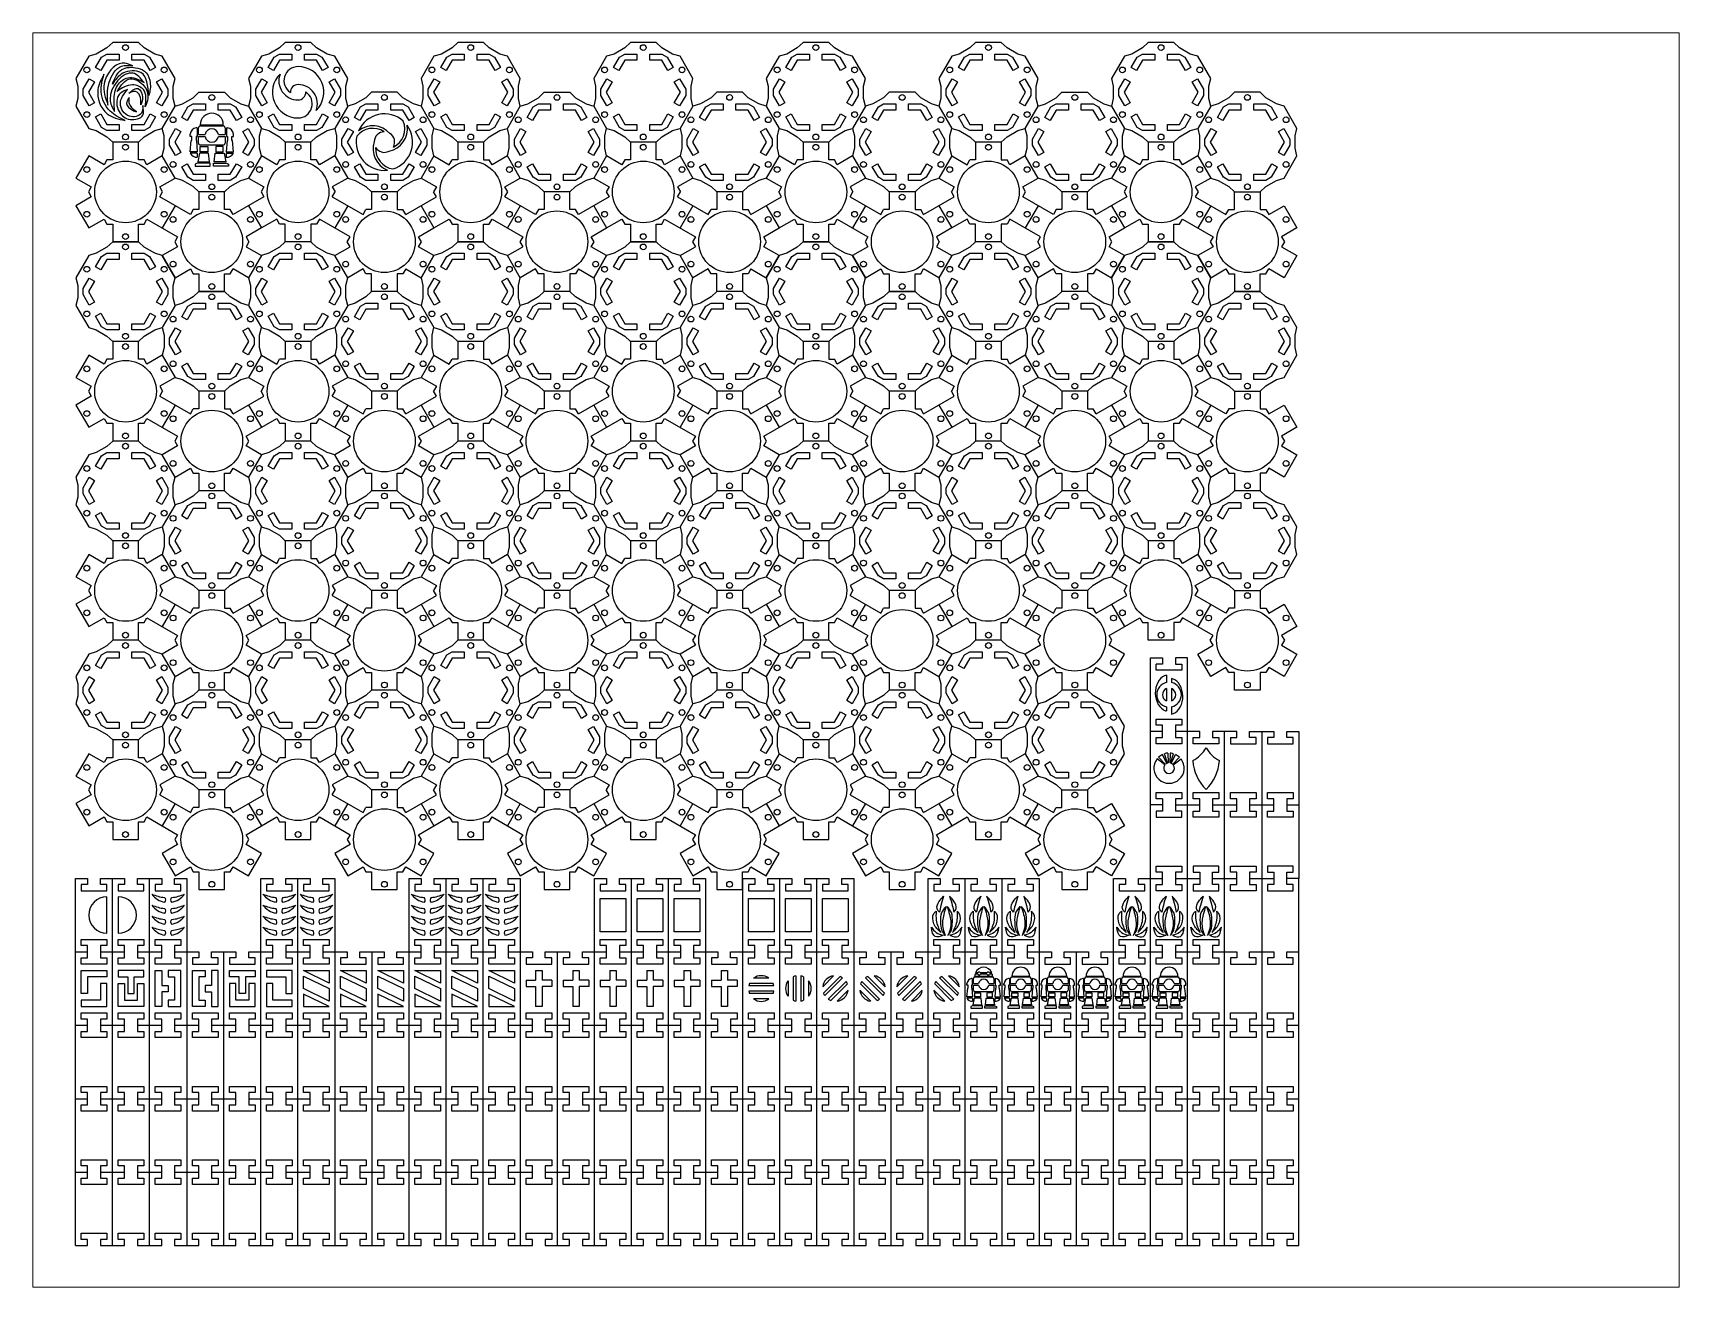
# Paper-space layout 'Layout1' of a CAD drawing. Header units: inches. Extents: x 1.05 to 9.45, y 0.8 to 7.2.
# The model-space entities are those that its viewports show. They can reach past a viewport. Long polylines and large blocks are cut down to what shows.
import ezdxf

# ---------------------------------------------------------------- set-up
doc = ezdxf.new("R2010")
doc.units = ezdxf.units.IN
doc.header["$MEASUREMENT"] = 0

# ---------------------------------------------------------------- blocks, each defined once
blk = doc.blocks.new('*U1')
for centre, radius, start, end in [((0, 0.312), 0.396, 216.0526, 260.9691), ((0, 0.787), 0.777, 245.682, 264.8717), ((-0.116, -0.037), 0.0684, 322.1082, 46.9925), ((0.116, -0.037), 0.0684, 133.0075, 217.8918), ((0, 0.312), 0.396, 279.0309, 323.9474), ((0, 0.787), 0.777, 275.1283, 294.318)]:
    blk.add_arc(centre, radius, start, end)
blk = doc.blocks.new('*U2')
at = {"color": 0, "linetype": 'ByBlock', "lineweight": -2, "transparency": 16777216}
for p in [(0, 0.642), (0, 0.428), (0, 0.214), (0, 0)]:
    blk.add_blockref('*U1', p, dxfattribs=at)
blk = doc.blocks.new('*U3')
for centre, radius, start, end in [((0, 0.312), 0.396, 216.0526, 260.9691), ((0, 0.787), 0.777, 245.682, 264.8717), ((-0.116, -0.037), 0.0684, 322.1082, 46.9925), ((0.116, -0.037), 0.0684, 133.0075, 217.8918), ((0, 0.312), 0.396, 279.0309, 323.9474), ((0, 0.787), 0.777, 275.1283, 294.318)]:
    blk.add_arc(centre, radius, start, end)
blk = doc.blocks.new('*U4')
at = {"color": 0, "linetype": 'ByBlock', "lineweight": -2, "transparency": 16777216}
for p in [(0, 0.642), (0, 0.428), (0, 0.214), (0, 0)]:
    blk.add_blockref('*U3', p, dxfattribs=at)
blk = doc.blocks.new('*U5')
for centre, radius, start, end in [((0, 0.312), 0.396, 216.0526, 260.9691), ((0, 0.787), 0.777, 245.682, 264.8717), ((-0.116, -0.037), 0.0684, 322.1082, 46.9925), ((0.116, -0.037), 0.0684, 133.0075, 217.8918), ((0, 0.312), 0.396, 279.0309, 323.9474), ((0, 0.787), 0.777, 275.1283, 294.318)]:
    blk.add_arc(centre, radius, start, end)
blk = doc.blocks.new('*U6')
at = {"color": 0, "linetype": 'ByBlock', "lineweight": -2, "transparency": 16777216}
for p in [(0, 0.642), (0, 0.428), (0, 0.214), (0, 0)]:
    blk.add_blockref('*U5', p, dxfattribs=at)
blk = doc.blocks.new('*U7')
for centre, radius, start, end in [((0, 0.312), 0.396, 216.0526, 260.9691), ((0, 0.787), 0.777, 245.682, 264.8717), ((-0.116, -0.037), 0.0684, 322.1082, 46.9925), ((0.116, -0.037), 0.0684, 133.0075, 217.8918), ((0, 0.312), 0.396, 279.0309, 323.9474), ((0, 0.787), 0.777, 275.1283, 294.318)]:
    blk.add_arc(centre, radius, start, end)
blk = doc.blocks.new('*U8')
at = {"color": 0, "linetype": 'ByBlock', "lineweight": -2, "transparency": 16777216}
for p in [(0, 0.642), (0, 0.428), (0, 0.214), (0, 0)]:
    blk.add_blockref('*U7', p, dxfattribs=at)
blk = doc.blocks.new('*U9')
for centre, radius, start, end in [((0, 0.312), 0.396, 216.0526, 260.9691), ((0, 0.787), 0.777, 245.682, 264.8717), ((-0.116, -0.037), 0.0684, 322.1082, 46.9925), ((0.116, -0.037), 0.0684, 133.0075, 217.8918), ((0, 0.312), 0.396, 279.0309, 323.9474), ((0, 0.787), 0.777, 275.1283, 294.318)]:
    blk.add_arc(centre, radius, start, end)
blk = doc.blocks.new('*U10')
at = {"color": 0, "linetype": 'ByBlock', "lineweight": -2, "transparency": 16777216}
for p in [(0, 0.642), (0, 0.428), (0, 0.214), (0, 0)]:
    blk.add_blockref('*U9', p, dxfattribs=at)
blk = doc.blocks.new('*U11')
for centre, radius, start, end in [((0, 0.312), 0.396, 216.0526, 260.9691), ((0, 0.787), 0.777, 245.682, 264.8717), ((-0.116, -0.037), 0.0684, 322.1082, 46.9925), ((0.116, -0.037), 0.0684, 133.0075, 217.8918), ((0, 0.312), 0.396, 279.0309, 323.9474), ((0, 0.787), 0.777, 275.1283, 294.318)]:
    blk.add_arc(centre, radius, start, end)
blk = doc.blocks.new('*U12')
at = {"color": 0, "linetype": 'ByBlock', "lineweight": -2, "transparency": 16777216}
for p in [(0, 0.642), (0, 0.428), (0, 0.214), (0, 0)]:
    blk.add_blockref('*U11', p, dxfattribs=at)

msp = doc.modelspace()

# ---------------------------------------------------------------- linework, layer by layer
at = {"color": 7}
for p, q in [((5.365, 22.784), (5.115, 22.351)), ((5.511, 22.828), (5.365, 22.784)), ((5.719, 22.948), (5.511, 22.828)), ((5.83, 23.053), (5.719, 22.948)), ((6.33, 23.053), (5.83, 23.053)), ((6.441, 22.948), (6.33, 23.053)), ((6.648, 22.828), (6.441, 22.948)), ((6.795, 22.784), (6.648, 22.828)), ((12.085, 22.784), (11.835, 22.351)), ((12.231, 22.828), (12.085, 22.784)), ((12.439, 22.948), (12.231, 22.828)), ((12.55, 23.053), (12.439, 22.948)), ((13.05, 23.053), (12.55, 23.053)), ((13.161, 22.948), (13.05, 23.053)), ((13.369, 22.828), (13.161, 22.948)), ((13.515, 22.784), (13.369, 22.828)), ((15.445, 22.784), (15.195, 22.351)), ((15.592, 22.828), (15.445, 22.784)), ((15.799, 22.948), (15.592, 22.828)), ((15.91, 23.053), (15.799, 22.948)), ((16.41, 23.053), (15.91, 23.053)), ((16.521, 22.948), (16.41, 23.053)), ((16.729, 22.828), (16.521, 22.948)), ((16.875, 22.784), (16.729, 22.828)), ((5.115, 22.351), (5.15, 22.203)), ((5.15, 22.203), (5.15, 21.963)), ((11.835, 22.351), (11.871, 22.203)), ((11.871, 22.203), (11.871, 21.963)), ((15.195, 22.351), (15.231, 22.203)), ((15.231, 22.203), (15.231, 21.963)), ((5.15, 21.963), (5.115, 21.814)), ((5.115, 21.814), (5.365, 21.381)), ((7.045, 21.814), (6.795, 21.381)), ((7.045, 21.814), (7.344, 21.642)), ((7.51, 22.083), (7.51, 21.738)), ((8.01, 22.083), (7.51, 22.083)), ((8.01, 22.083), (8.01, 21.738)), ((8.475, 21.814), (8.176, 21.642)), ((11.871, 21.963), (11.835, 21.814)), ((11.835, 21.814), (12.085, 21.381)), ((15.231, 21.963), (15.195, 21.814)), ((15.195, 21.814), (15.445, 21.381)), ((17.125, 21.814), (16.875, 21.381)), ((17.125, 21.814), (17.424, 21.642)), ((17.59, 22.083), (17.59, 21.738)), ((18.09, 22.083), (17.59, 22.083)), ((18.09, 22.083), (18.09, 21.738)), ((18.555, 21.814), (18.257, 21.642)), ((7.344, 21.642), (7.399, 21.738)), ((7.51, 21.738), (7.399, 21.738)), ((8.01, 21.738), (8.121, 21.738)), ((8.176, 21.642), (8.121, 21.738)), ((17.424, 21.642), (17.48, 21.738)), ((17.59, 21.738), (17.48, 21.738)), ((18.09, 21.738), (18.201, 21.738)), ((18.257, 21.642), (18.201, 21.738)), ((5.365, 21.381), (5.066, 21.209)), ((5.066, 21.209), (5.121, 21.113)), ((5.365, 21.381), (5.511, 21.338)), ((5.511, 21.338), (5.719, 21.218)), ((5.719, 21.218), (5.83, 21.113)), ((6.795, 21.381), (7.094, 21.209)), ((7.094, 21.209), (7.038, 21.113)), ((12.085, 21.381), (11.786, 21.209)), ((11.786, 21.209), (11.842, 21.113)), ((12.085, 21.381), (12.231, 21.338)), ((12.231, 21.338), (12.439, 21.218)), ((12.439, 21.218), (12.55, 21.113)), ((13.515, 21.381), (13.814, 21.209)), ((13.814, 21.209), (13.759, 21.113)), ((15.445, 21.381), (15.147, 21.209)), ((15.147, 21.209), (15.202, 21.113)), ((15.445, 21.381), (15.592, 21.338)), ((15.592, 21.338), (15.799, 21.218)), ((15.799, 21.218), (15.91, 21.113)), ((16.875, 21.381), (17.174, 21.209)), ((17.174, 21.209), (17.119, 21.113)), ((2.005, 20.844), (1.755, 20.411)), ((3.435, 20.844), (3.685, 20.411)), ((5.066, 21.017), (5.121, 21.113)), ((5.066, 21.017), (5.664, 20.672)), ((5.365, 20.844), (5.115, 20.411)), ((5.83, 21.113), (5.83, 20.768)), ((6.33, 21.113), (5.83, 21.113)), ((6.33, 21.113), (6.33, 20.768)), ((6.496, 20.672), (7.094, 21.017)), ((7.094, 21.017), (7.038, 21.113)), ((8.725, 20.844), (8.475, 20.411)), ((11.786, 21.017), (11.842, 21.113)), ((11.786, 21.017), (12.384, 20.672)), ((12.085, 20.844), (11.835, 20.411)), ((12.55, 21.113), (12.55, 20.768)), ((13.05, 21.113), (12.55, 21.113)), ((13.05, 21.113), (13.05, 20.768)), ((13.216, 20.672), (13.814, 21.017)), ((13.814, 21.017), (13.759, 21.113)), ((15.147, 21.017), (15.202, 21.113)), ((15.147, 21.017), (15.744, 20.672)), ((15.445, 20.844), (15.195, 20.411)), ((15.91, 21.113), (15.91, 20.768)), ((16.41, 21.113), (15.91, 21.113)), ((16.41, 21.113), (16.41, 20.768)), ((16.577, 20.672), (17.174, 21.017)), ((16.875, 20.844), (17.125, 20.411)), ((17.174, 21.017), (17.119, 21.113)), ((18.805, 20.844), (18.555, 20.411)), ((22.166, 20.844), (21.916, 20.411)), ((5.664, 20.672), (5.719, 20.768)), ((5.83, 20.768), (5.719, 20.768)), ((6.33, 20.768), (6.441, 20.768)), ((6.496, 20.672), (6.441, 20.768)), ((12.384, 20.672), (12.439, 20.768)), ((12.55, 20.768), (12.439, 20.768)), ((13.05, 20.768), (13.161, 20.768)), ((13.216, 20.672), (13.161, 20.768)), ((15.744, 20.672), (15.799, 20.768)), ((15.91, 20.768), (15.799, 20.768)), ((16.41, 20.768), (16.521, 20.768)), ((16.577, 20.672), (16.521, 20.768)), ((2.151, 18.948), (2.005, 18.904)), ((2.359, 19.068), (2.151, 18.948)), ((2.47, 19.173), (2.359, 19.068)), ((2.97, 19.173), (2.47, 19.173)), ((3.08, 19.068), (2.97, 19.173)), ((3.288, 18.948), (3.08, 19.068)), ((3.435, 18.904), (3.288, 18.948)), ((5.511, 18.948), (5.365, 18.904)), ((5.719, 19.068), (5.511, 18.948)), ((5.83, 19.173), (5.719, 19.068)), ((6.33, 19.173), (5.83, 19.173)), ((6.441, 19.068), (6.33, 19.173)), ((6.648, 18.948), (6.441, 19.068)), ((6.795, 18.904), (6.648, 18.948)), ((8.871, 18.948), (8.725, 18.904)), ((9.079, 19.068), (8.871, 18.948)), ((9.19, 19.173), (9.079, 19.068)), ((9.69, 19.173), (9.19, 19.173)), ((9.801, 19.068), (9.69, 19.173)), ((10.009, 18.948), (9.801, 19.068)), ((10.155, 18.904), (10.009, 18.948)), ((12.231, 18.948), (12.085, 18.904)), ((12.439, 19.068), (12.231, 18.948)), ((12.55, 19.173), (12.439, 19.068)), ((13.05, 19.173), (12.55, 19.173)), ((13.161, 19.068), (13.05, 19.173)), ((13.369, 18.948), (13.161, 19.068)), ((13.515, 18.904), (13.369, 18.948)), ((15.592, 18.948), (15.445, 18.904)), ((15.799, 19.068), (15.592, 18.948)), ((15.91, 19.173), (15.799, 19.068)), ((16.41, 19.173), (15.91, 19.173)), ((16.521, 19.068), (16.41, 19.173)), ((16.729, 18.948), (16.521, 19.068)), ((16.875, 18.904), (16.729, 18.948)), ((18.952, 18.948), (18.805, 18.904)), ((19.16, 19.068), (18.952, 18.948)), ((19.271, 19.173), (19.16, 19.068)), ((19.771, 19.173), (19.271, 19.173)), ((19.881, 19.068), (19.771, 19.173)), ((20.089, 18.948), (19.881, 19.068)), ((20.236, 18.904), (20.089, 18.948)), ((2.005, 18.904), (1.755, 18.471)), ((5.365, 18.904), (5.115, 18.471)), ((8.725, 18.904), (8.475, 18.471)), ((12.085, 18.904), (11.835, 18.471)), ((15.445, 18.904), (15.195, 18.471)), ((18.805, 18.904), (18.555, 18.471)), ((1.755, 18.471), (1.79, 18.323)), ((1.79, 18.323), (1.79, 18.083)), ((5.115, 18.471), (5.15, 18.323)), ((5.15, 18.323), (5.15, 18.083)), ((8.475, 18.471), (8.51, 18.323)), ((8.51, 18.323), (8.51, 18.083)), ((11.835, 18.471), (11.871, 18.323)), ((11.871, 18.323), (11.871, 18.083)), ((15.195, 18.471), (15.231, 18.323)), ((15.231, 18.323), (15.231, 18.083)), ((18.555, 18.471), (18.591, 18.323)), ((18.591, 18.323), (18.591, 18.083)), ((1.79, 18.083), (1.755, 17.934)), ((4.15, 18.203), (4.15, 17.858)), ((4.65, 18.203), (4.15, 18.203)), ((4.65, 18.203), (4.65, 17.858)), ((5.15, 18.083), (5.115, 17.934)), ((7.51, 18.203), (7.51, 17.858)), ((8.01, 18.203), (7.51, 18.203)), ((8.01, 18.203), (8.01, 17.858)), ((8.51, 18.083), (8.475, 17.934)), ((10.87, 18.203), (10.87, 17.858)), ((11.37, 18.203), (10.87, 18.203)), ((11.37, 18.203), (11.37, 17.858)), ((11.871, 18.083), (11.835, 17.934)), ((14.23, 18.203), (14.23, 17.858)), ((14.73, 18.203), (14.23, 18.203)), ((14.73, 18.203), (14.73, 17.858)), ((15.231, 18.083), (15.195, 17.934)), ((17.59, 18.203), (17.59, 17.858)), ((18.09, 18.203), (17.59, 18.203)), ((18.09, 18.203), (18.09, 17.858)), ((18.591, 18.083), (18.555, 17.934)), ((20.951, 18.203), (20.951, 17.858)), ((21.451, 18.203), (20.951, 18.203)), ((21.451, 18.203), (21.451, 17.858)), ((1.755, 17.934), (2.005, 17.501)), ((3.685, 17.934), (3.435, 17.501)), ((3.685, 17.934), (3.983, 17.762)), ((3.983, 17.762), (4.039, 17.858)), ((4.15, 17.858), (4.039, 17.858)), ((4.65, 17.858), (4.761, 17.858)), ((4.816, 17.762), (4.761, 17.858)), ((5.115, 17.934), (4.816, 17.762)), ((5.115, 17.934), (5.365, 17.501)), ((7.045, 17.934), (6.795, 17.501)), ((7.045, 17.934), (7.344, 17.762)), ((7.344, 17.762), (7.399, 17.858)), ((7.51, 17.858), (7.399, 17.858)), ((8.01, 17.858), (8.121, 17.858)), ((8.176, 17.762), (8.121, 17.858)), ((8.475, 17.934), (8.176, 17.762)), ((8.475, 17.934), (8.725, 17.501)), ((10.405, 17.934), (10.155, 17.501)), ((10.405, 17.934), (10.704, 17.762)), ((10.704, 17.762), (10.759, 17.858)), ((10.87, 17.858), (10.759, 17.858)), ((11.37, 17.858), (11.481, 17.858)), ((11.536, 17.762), (11.481, 17.858)), ((11.835, 17.934), (11.536, 17.762)), ((11.835, 17.934), (12.085, 17.501)), ((13.765, 17.934), (13.515, 17.501)), ((13.765, 17.934), (14.064, 17.762)), ((14.064, 17.762), (14.119, 17.858)), ((14.23, 17.858), (14.119, 17.858)), ((14.73, 17.858), (14.841, 17.858)), ((14.897, 17.762), (14.841, 17.858)), ((15.195, 17.934), (14.897, 17.762)), ((15.195, 17.934), (15.445, 17.501)), ((17.125, 17.934), (16.875, 17.501)), ((17.125, 17.934), (17.424, 17.762)), ((17.424, 17.762), (17.48, 17.858)), ((17.59, 17.858), (17.48, 17.858)), ((18.09, 17.858), (18.201, 17.858)), ((18.257, 17.762), (18.201, 17.858)), ((18.555, 17.934), (18.257, 17.762)), ((18.555, 17.934), (18.805, 17.501)), ((20.486, 17.934), (20.236, 17.501)), ((20.486, 17.934), (20.784, 17.762)), ((20.784, 17.762), (20.84, 17.858)), ((20.951, 17.858), (20.84, 17.858)), ((21.451, 17.858), (21.561, 17.858)), ((21.617, 17.762), (21.561, 17.858)), ((21.916, 17.934), (21.617, 17.762)), ((2.005, 17.501), (1.706, 17.329)), ((1.706, 17.329), (1.761, 17.233)), ((2.005, 17.501), (2.151, 17.458)), ((2.151, 17.458), (2.359, 17.338)), ((2.359, 17.338), (2.47, 17.233)), ((3.435, 17.501), (3.733, 17.329)), ((3.733, 17.329), (3.678, 17.233)), ((5.365, 17.501), (5.066, 17.329)), ((5.066, 17.329), (5.121, 17.233)), ((5.365, 17.501), (5.511, 17.458)), ((5.511, 17.458), (5.719, 17.338)), ((5.719, 17.338), (5.83, 17.233)), ((6.795, 17.501), (7.094, 17.329)), ((7.094, 17.329), (7.038, 17.233)), ((8.725, 17.501), (8.426, 17.329)), ((8.426, 17.329), (8.482, 17.233)), ((8.725, 17.501), (8.871, 17.458)), ((8.871, 17.458), (9.079, 17.338)), ((9.079, 17.338), (9.19, 17.233)), ((10.155, 17.501), (10.454, 17.329)), ((10.454, 17.329), (10.398, 17.233)), ((12.085, 17.501), (11.786, 17.329)), ((11.786, 17.329), (11.842, 17.233)), ((12.085, 17.501), (12.231, 17.458)), ((12.231, 17.458), (12.439, 17.338)), ((12.439, 17.338), (12.55, 17.233)), ((13.515, 17.501), (13.814, 17.329)), ((13.814, 17.329), (13.759, 17.233)), ((15.445, 17.501), (15.147, 17.329)), ((15.147, 17.329), (15.202, 17.233)), ((15.445, 17.501), (15.592, 17.458)), ((15.592, 17.458), (15.799, 17.338)), ((15.799, 17.338), (15.91, 17.233)), ((16.875, 17.501), (17.174, 17.329)), ((17.174, 17.329), (17.119, 17.233)), ((18.805, 17.501), (18.507, 17.329)), ((18.507, 17.329), (18.562, 17.233)), ((18.805, 17.501), (18.952, 17.458)), ((18.952, 17.458), (19.16, 17.338)), ((19.16, 17.338), (19.271, 17.233)), ((20.236, 17.501), (20.534, 17.329)), ((20.534, 17.329), (20.479, 17.233)), ((1.706, 17.137), (1.761, 17.233)), ((1.706, 17.137), (2.303, 16.792)), ((2.47, 17.233), (2.47, 16.888)), ((2.97, 17.233), (2.47, 17.233)), ((2.97, 17.233), (2.97, 16.888)), ((3.136, 16.792), (3.733, 17.137)), ((3.733, 17.137), (3.678, 17.233)), ((5.066, 17.137), (5.121, 17.233)), ((5.066, 17.137), (5.664, 16.792)), ((5.83, 17.233), (5.83, 16.888)), ((6.33, 17.233), (5.83, 17.233)), ((6.33, 17.233), (6.33, 16.888)), ((6.496, 16.792), (7.094, 17.137)), ((7.094, 17.137), (7.038, 17.233)), ((8.426, 17.137), (8.482, 17.233)), ((8.426, 17.137), (9.024, 16.792)), ((9.19, 17.233), (9.19, 16.888)), ((9.69, 17.233), (9.19, 17.233)), ((9.69, 17.233), (9.69, 16.888)), ((9.856, 16.792), (10.454, 17.137)), ((10.454, 17.137), (10.398, 17.233)), ((11.786, 17.137), (11.842, 17.233)), ((11.786, 17.137), (12.384, 16.792)), ((12.55, 17.233), (12.55, 16.888)), ((13.05, 17.233), (12.55, 17.233)), ((13.05, 17.233), (13.05, 16.888)), ((13.216, 16.792), (13.814, 17.137)), ((13.814, 17.137), (13.759, 17.233)), ((15.147, 17.137), (15.202, 17.233)), ((15.147, 17.137), (15.744, 16.792)), ((15.91, 17.233), (15.91, 16.888)), ((16.41, 17.233), (15.91, 17.233)), ((16.41, 17.233), (16.41, 16.888)), ((16.577, 16.792), (17.174, 17.137)), ((17.174, 17.137), (17.119, 17.233)), ((18.507, 17.137), (18.562, 17.233)), ((18.507, 17.137), (19.104, 16.792)), ((19.271, 17.233), (19.271, 16.888)), ((19.771, 17.233), (19.271, 17.233)), ((19.771, 17.233), (19.771, 16.888)), ((19.937, 16.792), (20.534, 17.137)), ((20.534, 17.137), (20.479, 17.233)), ((2.005, 16.964), (1.755, 16.531)), ((2.303, 16.792), (2.359, 16.888)), ((2.47, 16.888), (2.359, 16.888)), ((2.97, 16.888), (3.08, 16.888)), ((3.136, 16.792), (3.08, 16.888)), ((3.435, 16.964), (3.685, 16.531)), ((5.365, 16.964), (5.115, 16.531)), ((5.664, 16.792), (5.719, 16.888)), ((5.83, 16.888), (5.719, 16.888)), ((6.33, 16.888), (6.441, 16.888)), ((6.496, 16.792), (6.441, 16.888)), ((6.795, 16.964), (7.045, 16.531)), ((8.725, 16.964), (8.475, 16.531)), ((9.024, 16.792), (9.079, 16.888)), ((9.19, 16.888), (9.079, 16.888)), ((9.69, 16.888), (9.801, 16.888)), ((9.856, 16.792), (9.801, 16.888)), ((10.155, 16.964), (10.405, 16.531)), ((12.085, 16.964), (11.835, 16.531)), ((12.384, 16.792), (12.439, 16.888)), ((12.55, 16.888), (12.439, 16.888)), ((13.05, 16.888), (13.161, 16.888)), ((13.216, 16.792), (13.161, 16.888)), ((13.515, 16.964), (13.765, 16.531)), ((15.445, 16.964), (15.195, 16.531)), ((15.744, 16.792), (15.799, 16.888)), ((15.91, 16.888), (15.799, 16.888)), ((16.41, 16.888), (16.521, 16.888)), ((16.577, 16.792), (16.521, 16.888)), ((16.875, 16.964), (17.125, 16.531)), ((18.805, 16.964), (18.555, 16.531)), ((19.104, 16.792), (19.16, 16.888)), ((19.271, 16.888), (19.16, 16.888)), ((19.771, 16.888), (19.881, 16.888)), ((19.937, 16.792), (19.881, 16.888)), ((20.236, 16.964), (20.486, 16.531)), ((22.166, 16.964), (21.916, 16.531)), ((2.151, 15.068), (2.005, 15.024)), ((2.359, 15.188), (2.151, 15.068)), ((2.47, 15.293), (2.359, 15.188)), ((2.97, 15.293), (2.47, 15.293)), ((3.08, 15.188), (2.97, 15.293)), ((3.288, 15.068), (3.08, 15.188)), ((3.435, 15.024), (3.288, 15.068)), ((5.511, 15.068), (5.365, 15.024)), ((5.719, 15.188), (5.511, 15.068)), ((5.83, 15.293), (5.719, 15.188)), ((6.33, 15.293), (5.83, 15.293)), ((6.441, 15.188), (6.33, 15.293)), ((6.648, 15.068), (6.441, 15.188)), ((6.795, 15.024), (6.648, 15.068)), ((8.871, 15.068), (8.725, 15.024)), ((9.079, 15.188), (8.871, 15.068)), ((9.19, 15.293), (9.079, 15.188)), ((9.69, 15.293), (9.19, 15.293)), ((9.801, 15.188), (9.69, 15.293)), ((10.009, 15.068), (9.801, 15.188)), ((10.155, 15.024), (10.009, 15.068)), ((12.231, 15.068), (12.085, 15.024)), ((12.439, 15.188), (12.231, 15.068)), ((12.55, 15.293), (12.439, 15.188)), ((13.05, 15.293), (12.55, 15.293)), ((13.161, 15.188), (13.05, 15.293)), ((13.369, 15.068), (13.161, 15.188)), ((13.515, 15.024), (13.369, 15.068)), ((15.592, 15.068), (15.445, 15.024)), ((15.799, 15.188), (15.592, 15.068)), ((15.91, 15.293), (15.799, 15.188)), ((16.41, 15.293), (15.91, 15.293)), ((16.521, 15.188), (16.41, 15.293)), ((16.729, 15.068), (16.521, 15.188)), ((16.875, 15.024), (16.729, 15.068)), ((18.952, 15.068), (18.805, 15.024)), ((19.16, 15.188), (18.952, 15.068)), ((19.271, 15.293), (19.16, 15.188)), ((19.771, 15.293), (19.271, 15.293)), ((19.881, 15.188), (19.771, 15.293)), ((20.089, 15.068), (19.881, 15.188)), ((20.236, 15.024), (20.089, 15.068)), ((2.005, 15.024), (1.755, 14.591)), ((5.365, 15.024), (5.115, 14.591)), ((8.725, 15.024), (8.475, 14.591)), ((12.085, 15.024), (11.835, 14.591)), ((15.445, 15.024), (15.195, 14.591)), ((18.805, 15.024), (18.555, 14.591)), ((1.755, 14.591), (1.79, 14.443)), ((1.79, 14.443), (1.79, 14.203)), ((5.115, 14.591), (5.15, 14.443)), ((5.15, 14.443), (5.15, 14.203)), ((8.475, 14.591), (8.51, 14.443)), ((8.51, 14.443), (8.51, 14.203)), ((11.835, 14.591), (11.871, 14.443)), ((11.871, 14.443), (11.871, 14.203)), ((15.195, 14.591), (15.231, 14.443)), ((15.231, 14.443), (15.231, 14.203)), ((18.555, 14.591), (18.591, 14.443)), ((18.591, 14.443), (18.591, 14.203)), ((1.79, 14.203), (1.755, 14.054)), ((4.15, 14.323), (4.15, 13.978)), ((4.65, 14.323), (4.15, 14.323)), ((4.65, 14.323), (4.65, 13.978)), ((5.15, 14.203), (5.115, 14.054)), ((7.51, 14.323), (7.51, 13.978)), ((8.01, 14.323), (7.51, 14.323)), ((8.01, 14.323), (8.01, 13.978)), ((8.51, 14.203), (8.475, 14.054)), ((10.87, 14.323), (10.87, 13.978)), ((11.37, 14.323), (10.87, 14.323)), ((11.37, 14.323), (11.37, 13.978)), ((11.871, 14.203), (11.835, 14.054)), ((14.23, 14.323), (14.23, 13.978)), ((14.73, 14.323), (14.23, 14.323)), ((14.73, 14.323), (14.73, 13.978)), ((15.231, 14.203), (15.195, 14.054)), ((17.59, 14.323), (17.59, 13.978)), ((18.09, 14.323), (17.59, 14.323)), ((18.09, 14.323), (18.09, 13.978)), ((18.591, 14.203), (18.555, 14.054)), ((20.951, 14.323), (20.951, 13.978)), ((21.451, 14.323), (20.951, 14.323)), ((21.451, 14.323), (21.451, 13.978)), ((1.755, 14.054), (2.005, 13.621)), ((3.685, 14.054), (3.435, 13.621)), ((3.685, 14.054), (3.983, 13.882)), ((3.983, 13.882), (4.039, 13.978)), ((4.15, 13.978), (4.039, 13.978)), ((4.65, 13.978), (4.761, 13.978)), ((4.816, 13.882), (4.761, 13.978)), ((5.115, 14.054), (4.816, 13.882)), ((5.115, 14.054), (5.365, 13.621)), ((7.045, 14.054), (6.795, 13.621)), ((7.045, 14.054), (7.344, 13.882)), ((7.344, 13.882), (7.399, 13.978)), ((7.51, 13.978), (7.399, 13.978)), ((8.01, 13.978), (8.121, 13.978)), ((8.176, 13.882), (8.121, 13.978)), ((8.475, 14.054), (8.176, 13.882)), ((8.475, 14.054), (8.725, 13.621)), ((10.405, 14.054), (10.155, 13.621)), ((10.405, 14.054), (10.704, 13.882)), ((10.704, 13.882), (10.759, 13.978)), ((10.87, 13.978), (10.759, 13.978)), ((11.37, 13.978), (11.481, 13.978)), ((11.536, 13.882), (11.481, 13.978)), ((11.835, 14.054), (11.536, 13.882)), ((11.835, 14.054), (12.085, 13.621)), ((13.765, 14.054), (13.515, 13.621)), ((13.765, 14.054), (14.064, 13.882)), ((14.064, 13.882), (14.119, 13.978)), ((14.23, 13.978), (14.119, 13.978)), ((14.73, 13.978), (14.841, 13.978)), ((14.897, 13.882), (14.841, 13.978)), ((15.195, 14.054), (14.897, 13.882)), ((15.195, 14.054), (15.445, 13.621)), ((17.125, 14.054), (16.875, 13.621)), ((17.125, 14.054), (17.424, 13.882)), ((17.424, 13.882), (17.48, 13.978)), ((17.59, 13.978), (17.48, 13.978)), ((18.09, 13.978), (18.201, 13.978)), ((18.257, 13.882), (18.201, 13.978)), ((18.555, 14.054), (18.257, 13.882)), ((18.555, 14.054), (18.805, 13.621)), ((20.486, 14.054), (20.236, 13.621)), ((20.486, 14.054), (20.784, 13.882)), ((20.784, 13.882), (20.84, 13.978)), ((20.951, 13.978), (20.84, 13.978)), ((21.451, 13.978), (21.561, 13.978)), ((21.617, 13.882), (21.561, 13.978)), ((21.916, 14.054), (21.617, 13.882)), ((2.005, 13.621), (1.706, 13.449)), ((2.005, 13.621), (2.151, 13.578)), ((2.151, 13.578), (2.359, 13.458)), ((3.435, 13.621), (3.733, 13.449)), ((5.365, 13.621), (5.066, 13.449)), ((5.365, 13.621), (5.511, 13.578)), ((5.511, 13.578), (5.719, 13.458)), ((6.795, 13.621), (7.094, 13.449)), ((8.725, 13.621), (8.426, 13.449)), ((8.725, 13.621), (8.871, 13.578)), ((8.871, 13.578), (9.079, 13.458)), ((10.155, 13.621), (10.454, 13.449)), ((12.085, 13.621), (11.786, 13.449)), ((12.085, 13.621), (12.231, 13.578)), ((12.231, 13.578), (12.439, 13.458)), ((13.515, 13.621), (13.814, 13.449)), ((15.445, 13.621), (15.147, 13.449)), ((15.445, 13.621), (15.592, 13.578)), ((15.592, 13.578), (15.799, 13.458)), ((16.875, 13.621), (17.174, 13.449)), ((18.805, 13.621), (18.507, 13.449)), ((18.805, 13.621), (18.952, 13.578)), ((18.952, 13.578), (19.16, 13.458)), ((20.236, 13.621), (20.534, 13.449)), ((1.706, 13.449), (1.761, 13.353)), ((1.706, 13.257), (1.761, 13.353)), ((1.706, 13.257), (2.303, 12.912)), ((2.359, 13.458), (2.47, 13.353)), ((2.47, 13.353), (2.47, 13.008)), ((2.97, 13.353), (2.47, 13.353)), ((2.97, 13.353), (2.97, 13.008)), ((3.136, 12.912), (3.733, 13.257)), ((3.733, 13.449), (3.678, 13.353)), ((3.733, 13.257), (3.678, 13.353)), ((5.066, 13.449), (5.121, 13.353)), ((5.066, 13.257), (5.121, 13.353)), ((5.066, 13.257), (5.664, 12.912)), ((5.719, 13.458), (5.83, 13.353)), ((5.83, 13.353), (5.83, 13.008)), ((6.33, 13.353), (5.83, 13.353)), ((6.33, 13.353), (6.33, 13.008)), ((6.496, 12.912), (7.094, 13.257)), ((7.094, 13.449), (7.038, 13.353)), ((7.094, 13.257), (7.038, 13.353)), ((8.426, 13.449), (8.482, 13.353)), ((8.426, 13.257), (8.482, 13.353)), ((8.426, 13.257), (9.024, 12.912)), ((9.079, 13.458), (9.19, 13.353)), ((9.19, 13.353), (9.19, 13.008)), ((9.69, 13.353), (9.19, 13.353)), ((9.69, 13.353), (9.69, 13.008)), ((9.856, 12.912), (10.454, 13.257)), ((10.454, 13.449), (10.398, 13.353)), ((10.454, 13.257), (10.398, 13.353)), ((11.786, 13.449), (11.842, 13.353)), ((11.786, 13.257), (11.842, 13.353)), ((11.786, 13.257), (12.384, 12.912)), ((12.439, 13.458), (12.55, 13.353)), ((12.55, 13.353), (12.55, 13.008)), ((13.05, 13.353), (12.55, 13.353)), ((13.05, 13.353), (13.05, 13.008)), ((13.216, 12.912), (13.814, 13.257)), ((13.814, 13.449), (13.759, 13.353)), ((13.814, 13.257), (13.759, 13.353)), ((15.147, 13.449), (15.202, 13.353)), ((15.147, 13.257), (15.202, 13.353)), ((15.147, 13.257), (15.744, 12.912)), ((15.799, 13.458), (15.91, 13.353)), ((15.91, 13.353), (15.91, 13.008)), ((16.41, 13.353), (15.91, 13.353)), ((16.41, 13.353), (16.41, 13.008)), ((16.577, 12.912), (17.174, 13.257)), ((17.174, 13.449), (17.119, 13.353)), ((17.174, 13.257), (17.119, 13.353)), ((18.507, 13.449), (18.562, 13.353)), ((18.507, 13.257), (18.562, 13.353)), ((18.507, 13.257), (19.104, 12.912)), ((19.16, 13.458), (19.271, 13.353)), ((19.271, 13.353), (19.271, 13.008)), ((19.771, 13.353), (19.271, 13.353)), ((19.771, 13.353), (19.771, 13.008)), ((19.937, 12.912), (20.534, 13.257)), ((20.534, 13.449), (20.479, 13.353)), ((20.534, 13.257), (20.479, 13.353)), ((2.005, 13.084), (1.755, 12.651)), ((2.303, 12.912), (2.359, 13.008)), ((2.47, 13.008), (2.359, 13.008)), ((2.97, 13.008), (3.08, 13.008)), ((3.136, 12.912), (3.08, 13.008)), ((3.435, 13.084), (3.685, 12.651)), ((5.365, 13.084), (5.115, 12.651)), ((5.664, 12.912), (5.719, 13.008)), ((5.83, 13.008), (5.719, 13.008)), ((6.33, 13.008), (6.441, 13.008)), ((6.496, 12.912), (6.441, 13.008)), ((6.795, 13.084), (7.045, 12.651)), ((8.725, 13.084), (8.475, 12.651)), ((9.024, 12.912), (9.079, 13.008)), ((9.19, 13.008), (9.079, 13.008)), ((9.69, 13.008), (9.801, 13.008)), ((9.856, 12.912), (9.801, 13.008)), ((10.155, 13.084), (10.405, 12.651)), ((12.085, 13.084), (11.835, 12.651)), ((12.384, 12.912), (12.439, 13.008)), ((12.55, 13.008), (12.439, 13.008)), ((13.05, 13.008), (13.161, 13.008)), ((13.216, 12.912), (13.161, 13.008)), ((13.515, 13.084), (13.765, 12.651)), ((15.445, 13.084), (15.195, 12.651)), ((15.744, 12.912), (15.799, 13.008)), ((15.91, 13.008), (15.799, 13.008)), ((16.41, 13.008), (16.521, 13.008)), ((16.577, 12.912), (16.521, 13.008)), ((16.875, 13.084), (17.125, 12.651)), ((18.805, 13.084), (18.555, 12.651)), ((19.104, 12.912), (19.16, 13.008)), ((19.271, 13.008), (19.16, 13.008)), ((19.771, 13.008), (19.881, 13.008)), ((19.937, 12.912), (19.881, 13.008)), ((20.236, 13.084), (20.486, 12.651)), ((22.166, 13.084), (21.916, 12.651)), ((2.359, 11.308), (2.151, 11.188)), ((2.47, 11.413), (2.359, 11.308)), ((2.97, 11.413), (2.47, 11.413)), ((3.08, 11.308), (2.97, 11.413)), ((3.288, 11.188), (3.08, 11.308)), ((5.719, 11.308), (5.511, 11.188)), ((5.83, 11.413), (5.719, 11.308)), ((6.33, 11.413), (5.83, 11.413)), ((6.441, 11.308), (6.33, 11.413)), ((6.648, 11.188), (6.441, 11.308)), ((9.079, 11.308), (8.871, 11.188)), ((9.19, 11.413), (9.079, 11.308)), ((9.69, 11.413), (9.19, 11.413)), ((9.801, 11.308), (9.69, 11.413)), ((10.009, 11.188), (9.801, 11.308)), ((12.439, 11.308), (12.231, 11.188)), ((12.55, 11.413), (12.439, 11.308)), ((13.05, 11.413), (12.55, 11.413)), ((13.161, 11.308), (13.05, 11.413)), ((13.369, 11.188), (13.161, 11.308)), ((15.799, 11.308), (15.592, 11.188)), ((15.91, 11.413), (15.799, 11.308)), ((16.41, 11.413), (15.91, 11.413)), ((16.521, 11.308), (16.41, 11.413)), ((16.729, 11.188), (16.521, 11.308)), ((2.005, 11.144), (1.755, 10.711)), ((2.151, 11.188), (2.005, 11.144)), ((3.435, 11.144), (3.288, 11.188)), ((5.365, 11.144), (5.115, 10.711)), ((5.511, 11.188), (5.365, 11.144)), ((6.795, 11.144), (6.648, 11.188)), ((8.725, 11.144), (8.475, 10.711)), ((8.871, 11.188), (8.725, 11.144)), ((10.155, 11.144), (10.009, 11.188)), ((12.085, 11.144), (11.835, 10.711)), ((12.231, 11.188), (12.085, 11.144)), ((13.515, 11.144), (13.369, 11.188)), ((15.445, 11.144), (15.195, 10.711)), ((15.592, 11.188), (15.445, 11.144)), ((16.875, 11.144), (16.729, 11.188)), ((1.755, 10.711), (1.79, 10.563)), ((5.115, 10.711), (5.15, 10.563)), ((8.475, 10.711), (8.51, 10.563)), ((11.835, 10.711), (11.871, 10.563)), ((15.195, 10.711), (15.231, 10.563)), ((21.231, 10.609), (20.995, 10.609)), ((22.438, 0.599), (22.438, 10.609)), ((1.79, 10.323), (1.755, 10.174)), ((1.79, 10.563), (1.79, 10.323)), ((4.15, 10.443), (4.15, 10.098)), ((4.65, 10.443), (4.15, 10.443)), ((4.65, 10.443), (4.65, 10.098)), ((5.15, 10.323), (5.115, 10.174)), ((5.15, 10.563), (5.15, 10.323)), ((7.51, 10.443), (7.51, 10.098)), ((8.01, 10.443), (7.51, 10.443)), ((8.01, 10.443), (8.01, 10.098)), ((8.51, 10.323), (8.475, 10.174)), ((8.51, 10.563), (8.51, 10.323)), ((10.87, 10.443), (10.87, 10.098)), ((11.37, 10.443), (10.87, 10.443)), ((11.37, 10.443), (11.37, 10.098)), ((11.871, 10.323), (11.835, 10.174)), ((11.871, 10.563), (11.871, 10.323)), ((14.23, 10.443), (14.23, 10.098)), ((14.73, 10.443), (14.23, 10.443)), ((14.73, 10.443), (14.73, 10.098)), ((15.231, 10.323), (15.195, 10.174)), ((15.231, 10.563), (15.231, 10.323)), ((17.59, 10.443), (17.59, 10.098)), ((18.09, 10.443), (17.59, 10.443)), ((18.09, 10.443), (18.09, 10.098)), ((1.755, 10.174), (2.005, 9.741)), ((3.685, 10.174), (3.435, 9.741)), ((3.685, 10.174), (3.983, 10.002)), ((3.983, 10.002), (4.039, 10.098)), ((4.15, 10.098), (4.039, 10.098)), ((4.65, 10.098), (4.761, 10.098)), ((4.816, 10.002), (4.761, 10.098)), ((5.115, 10.174), (4.816, 10.002)), ((5.115, 10.174), (5.365, 9.741)), ((7.045, 10.174), (6.795, 9.741)), ((7.045, 10.174), (7.344, 10.002)), ((7.344, 10.002), (7.399, 10.098)), ((7.51, 10.098), (7.399, 10.098)), ((8.01, 10.098), (8.121, 10.098)), ((8.176, 10.002), (8.121, 10.098)), ((8.475, 10.174), (8.176, 10.002)), ((8.475, 10.174), (8.725, 9.741)), ((10.405, 10.174), (10.155, 9.741)), ((10.405, 10.174), (10.704, 10.002)), ((10.704, 10.002), (10.759, 10.098)), ((10.87, 10.098), (10.759, 10.098)), ((11.37, 10.098), (11.481, 10.098)), ((11.536, 10.002), (11.481, 10.098)), ((11.835, 10.174), (11.536, 10.002)), ((11.835, 10.174), (12.085, 9.741)), ((13.765, 10.174), (13.515, 9.741)), ((13.765, 10.174), (14.064, 10.002)), ((14.064, 10.002), (14.119, 10.098)), ((14.23, 10.098), (14.119, 10.098)), ((14.73, 10.098), (14.841, 10.098)), ((14.897, 10.002), (14.841, 10.098)), ((15.195, 10.174), (14.897, 10.002)), ((15.195, 10.174), (15.445, 9.741)), ((17.125, 10.174), (16.875, 9.741)), ((17.125, 10.174), (17.424, 10.002)), ((17.424, 10.002), (17.48, 10.098)), ((17.59, 10.098), (17.48, 10.098)), ((18.09, 10.098), (18.201, 10.098)), ((18.257, 10.002), (18.201, 10.098)), ((18.555, 10.174), (18.257, 10.002)), ((2.005, 9.741), (1.706, 9.569)), ((2.005, 9.741), (2.151, 9.698)), ((2.151, 9.698), (2.359, 9.578)), ((3.435, 9.741), (3.733, 9.569)), ((5.365, 9.741), (5.066, 9.569)), ((5.365, 9.741), (5.511, 9.698)), ((5.511, 9.698), (5.719, 9.578)), ((6.795, 9.741), (7.094, 9.569)), ((8.725, 9.741), (8.426, 9.569)), ((8.725, 9.741), (8.871, 9.698)), ((8.871, 9.698), (9.079, 9.578)), ((10.155, 9.741), (10.454, 9.569)), ((12.085, 9.741), (11.786, 9.569)), ((12.085, 9.741), (12.231, 9.698)), ((12.231, 9.698), (12.439, 9.578)), ((13.515, 9.741), (13.814, 9.569)), ((15.445, 9.741), (15.147, 9.569)), ((15.445, 9.741), (15.592, 9.698)), ((15.592, 9.698), (15.799, 9.578)), ((16.875, 9.741), (17.174, 9.569)), ((1.706, 9.569), (1.761, 9.473)), ((1.706, 9.377), (1.761, 9.473)), ((1.706, 9.377), (2.303, 9.032)), ((2.359, 9.578), (2.47, 9.473)), ((2.47, 9.473), (2.47, 9.128)), ((2.97, 9.473), (2.47, 9.473)), ((2.97, 9.473), (2.97, 9.128)), ((3.136, 9.032), (3.733, 9.377)), ((3.733, 9.569), (3.678, 9.473)), ((3.733, 9.377), (3.678, 9.473)), ((5.066, 9.569), (5.121, 9.473)), ((5.066, 9.377), (5.121, 9.473)), ((5.066, 9.377), (5.664, 9.032)), ((5.719, 9.578), (5.83, 9.473)), ((5.83, 9.473), (5.83, 9.128)), ((6.33, 9.473), (5.83, 9.473)), ((6.33, 9.473), (6.33, 9.128)), ((6.496, 9.032), (7.094, 9.377)), ((7.094, 9.569), (7.038, 9.473)), ((7.094, 9.377), (7.038, 9.473)), ((8.426, 9.569), (8.482, 9.473)), ((8.426, 9.377), (8.482, 9.473)), ((8.426, 9.377), (9.024, 9.032)), ((9.079, 9.578), (9.19, 9.473)), ((9.19, 9.473), (9.19, 9.128)), ((9.69, 9.473), (9.19, 9.473)), ((9.69, 9.473), (9.69, 9.128)), ((9.856, 9.032), (10.454, 9.377)), ((10.454, 9.569), (10.398, 9.473)), ((10.454, 9.377), (10.398, 9.473)), ((11.786, 9.569), (11.842, 9.473)), ((11.786, 9.377), (11.842, 9.473)), ((11.786, 9.377), (12.384, 9.032)), ((12.439, 9.578), (12.55, 9.473)), ((12.55, 9.473), (12.55, 9.128)), ((13.05, 9.473), (12.55, 9.473)), ((13.05, 9.473), (13.05, 9.128)), ((13.216, 9.032), (13.814, 9.377)), ((13.814, 9.569), (13.759, 9.473)), ((13.814, 9.377), (13.759, 9.473)), ((15.147, 9.569), (15.202, 9.473)), ((15.147, 9.377), (15.202, 9.473)), ((15.147, 9.377), (15.744, 9.032)), ((15.799, 9.578), (15.91, 9.473)), ((15.91, 9.473), (15.91, 9.128)), ((16.41, 9.473), (15.91, 9.473)), ((16.41, 9.473), (16.41, 9.128)), ((16.577, 9.032), (17.174, 9.377)), ((17.174, 9.569), (17.119, 9.473)), ((17.174, 9.377), (17.119, 9.473)), ((2.005, 9.204), (1.755, 8.771)), ((2.303, 9.032), (2.359, 9.128)), ((2.47, 9.128), (2.359, 9.128)), ((2.97, 9.128), (3.08, 9.128)), ((3.136, 9.032), (3.08, 9.128)), ((3.435, 9.204), (3.685, 8.771)), ((5.365, 9.204), (5.115, 8.771)), ((5.664, 9.032), (5.719, 9.128)), ((5.83, 9.128), (5.719, 9.128)), ((6.33, 9.128), (6.441, 9.128)), ((6.496, 9.032), (6.441, 9.128)), ((6.795, 9.204), (7.045, 8.771)), ((8.725, 9.204), (8.475, 8.771)), ((9.024, 9.032), (9.079, 9.128)), ((9.19, 9.128), (9.079, 9.128)), ((9.69, 9.128), (9.801, 9.128)), ((9.856, 9.032), (9.801, 9.128)), ((10.155, 9.204), (10.405, 8.771)), ((12.085, 9.204), (11.835, 8.771)), ((12.384, 9.032), (12.439, 9.128)), ((12.55, 9.128), (12.439, 9.128)), ((13.05, 9.128), (13.161, 9.128)), ((13.216, 9.032), (13.161, 9.128)), ((13.515, 9.204), (13.765, 8.771)), ((15.445, 9.204), (15.195, 8.771)), ((15.744, 9.032), (15.799, 9.128)), ((15.91, 9.128), (15.799, 9.128)), ((16.41, 9.128), (16.521, 9.128)), ((16.577, 9.032), (16.521, 9.128)), ((16.875, 9.204), (17.125, 8.771)), ((18.805, 9.204), (18.555, 8.771)), ((20.995, 0.599), (20.995, 9.179)), ((21.481, 9.179), (21.952, 9.179)), ((22.202, 9.179), (22.674, 9.179)), ((22.924, 9.179), (23.396, 9.179)), ((23.646, 9.179), (23.881, 9.179)), ((0.787, 0.599), (0.787, 7.749)), ((1.509, 0.599), (1.509, 7.749)), ((4.396, 0.599), (4.396, 7.749)), ((7.283, 0.599), (7.283, 7.749)), ((8.004, 0.599), (8.004, 7.749)), ((10.891, 0.599), (10.891, 7.749)), ((11.613, 0.599), (11.613, 7.749)), ((13.778, 0.599), (13.778, 7.749)), ((14.499, 0.599), (14.499, 7.749)), ((17.386, 0.599), (17.386, 7.749)), ((18.108, 0.599), (18.108, 7.749)), ((21.481, 7.749), (21.952, 7.749)), ((22.202, 7.749), (22.674, 7.749)), ((22.924, 7.749), (23.396, 7.749)), ((0.066, 6.319), (0.302, 6.319)), ((0.552, 6.319), (1.023, 6.319)), ((1.273, 6.319), (1.745, 6.319)), ((2.952, 0.599), (2.952, 6.319)), ((4.16, 6.319), (4.632, 6.319)), ((5.839, 0.599), (5.839, 6.319)), ((7.047, 6.319), (7.518, 6.319)), ((7.768, 6.319), (8.24, 6.319)), ((9.448, 0.599), (9.448, 6.319)), ((10.655, 6.319), (11.127, 6.319)), ((11.377, 6.319), (11.849, 6.319)), ((13.542, 6.319), (14.014, 6.319)), ((14.264, 6.319), (14.735, 6.319)), ((15.943, 0.599), (15.943, 6.319)), ((17.15, 6.319), (17.622, 6.319)), ((17.872, 6.319), (18.344, 6.319)), ((19.551, 0.599), (19.551, 6.319)), ((20.759, 6.319), (21.231, 6.319)), ((21.481, 6.319), (21.952, 6.319)), ((0.066, 4.889), (0.302, 4.889)), ((0.552, 4.889), (1.023, 4.889)), ((1.273, 4.889), (1.745, 4.889)), ((1.995, 4.889), (2.467, 4.889)), ((2.717, 4.889), (3.188, 4.889)), ((3.438, 4.889), (3.91, 4.889)), ((4.16, 4.889), (4.632, 4.889)), ((4.882, 4.889), (5.353, 4.889)), ((5.603, 4.889), (6.075, 4.889)), ((6.325, 4.889), (6.797, 4.889)), ((7.047, 4.889), (7.518, 4.889)), ((7.768, 4.889), (8.24, 4.889)), ((8.49, 4.889), (8.962, 4.889)), ((9.212, 4.889), (9.684, 4.889)), ((9.934, 4.889), (10.405, 4.889)), ((10.655, 4.889), (11.127, 4.889)), ((11.377, 4.889), (11.849, 4.889)), ((12.099, 4.889), (12.57, 4.889)), ((12.82, 4.889), (13.292, 4.889)), ((13.542, 4.889), (14.014, 4.889)), ((14.264, 4.889), (14.735, 4.889)), ((14.985, 4.889), (15.457, 4.889)), ((15.707, 4.889), (16.179, 4.889)), ((16.429, 4.889), (16.9, 4.889)), ((17.15, 4.889), (17.622, 4.889)), ((17.872, 4.889), (18.344, 4.889)), ((18.594, 4.889), (19.065, 4.889)), ((19.315, 4.889), (19.787, 4.889)), ((20.037, 4.889), (20.509, 4.889)), ((20.759, 4.889), (21.231, 4.889)), ((21.481, 4.889), (21.952, 4.889)), ((22.202, 4.889), (22.674, 4.889)), ((22.924, 4.889), (23.396, 4.889)), ((23.646, 4.889), (23.881, 4.889)), ((0.066, 3.459), (0.302, 3.459)), ((0.552, 3.459), (1.023, 3.459)), ((1.273, 3.459), (1.745, 3.459)), ((1.995, 3.459), (2.467, 3.459)), ((2.717, 3.459), (3.188, 3.459)), ((3.438, 3.459), (3.91, 3.459)), ((4.16, 3.459), (4.632, 3.459)), ((4.882, 3.459), (5.353, 3.459)), ((5.603, 3.459), (6.075, 3.459)), ((6.325, 3.459), (6.797, 3.459)), ((7.047, 3.459), (7.518, 3.459)), ((7.768, 3.459), (8.24, 3.459)), ((8.49, 3.459), (8.962, 3.459)), ((9.212, 3.459), (9.684, 3.459)), ((9.934, 3.459), (10.405, 3.459)), ((10.655, 3.459), (11.127, 3.459)), ((11.377, 3.459), (11.849, 3.459)), ((12.099, 3.459), (12.57, 3.459)), ((12.82, 3.459), (13.292, 3.459)), ((13.542, 3.459), (14.014, 3.459)), ((14.264, 3.459), (14.735, 3.459)), ((14.985, 3.459), (15.457, 3.459)), ((15.707, 3.459), (16.179, 3.459)), ((16.429, 3.459), (16.9, 3.459)), ((17.15, 3.459), (17.622, 3.459)), ((17.872, 3.459), (18.344, 3.459)), ((18.594, 3.459), (19.065, 3.459)), ((19.315, 3.459), (19.787, 3.459)), ((20.037, 3.459), (20.509, 3.459)), ((20.759, 3.459), (21.231, 3.459)), ((21.481, 3.459), (21.952, 3.459)), ((22.202, 3.459), (22.674, 3.459)), ((22.924, 3.459), (23.396, 3.459)), ((23.646, 3.459), (23.881, 3.459)), ((0.066, 2.029), (0.302, 2.029)), ((0.552, 2.029), (1.023, 2.029)), ((1.273, 2.029), (1.745, 2.029)), ((1.995, 2.029), (2.467, 2.029)), ((2.717, 2.029), (3.188, 2.029)), ((3.438, 2.029), (3.91, 2.029)), ((4.16, 2.029), (4.632, 2.029)), ((4.882, 2.029), (5.353, 2.029)), ((5.603, 2.029), (6.075, 2.029)), ((6.325, 2.029), (6.797, 2.029)), ((7.047, 2.029), (7.518, 2.029)), ((7.768, 2.029), (8.24, 2.029)), ((8.49, 2.029), (8.962, 2.029)), ((9.212, 2.029), (9.684, 2.029)), ((9.934, 2.029), (10.405, 2.029)), ((10.655, 2.029), (11.127, 2.029)), ((11.377, 2.029), (11.849, 2.029)), ((12.099, 2.029), (12.57, 2.029)), ((12.82, 2.029), (13.292, 2.029)), ((13.542, 2.029), (14.014, 2.029)), ((14.264, 2.029), (14.735, 2.029)), ((14.985, 2.029), (15.457, 2.029)), ((15.707, 2.029), (16.179, 2.029)), ((16.429, 2.029), (16.9, 2.029)), ((17.15, 2.029), (17.622, 2.029)), ((17.872, 2.029), (18.344, 2.029)), ((18.594, 2.029), (19.065, 2.029)), ((19.315, 2.029), (19.787, 2.029)), ((20.037, 2.029), (20.509, 2.029)), ((20.759, 2.029), (21.231, 2.029)), ((21.481, 2.029), (21.952, 2.029)), ((22.202, 2.029), (22.674, 2.029)), ((22.924, 2.029), (23.396, 2.029)), ((23.646, 2.029), (23.881, 2.029))]:
    msp.add_line(p, q, dxfattribs=at)
for p, q in [((2.296, 22.192), (2.296, 22.237)), ((2.328, 22.193), (2.296, 22.192)), ((2.297, 21.896), (2.319, 22.116)), ((2.319, 22.116), (2.328, 22.116)), ((2.328, 22.116), (2.328, 22.193)), ((2.433, 22.361), (2.413, 22.361)), ((2.433, 22.191), (2.413, 22.191)), ((2.413, 22.191), (2.413, 22.116)), ((2.413, 22.116), (2.42, 22.116)), ((2.42, 22.116), (2.437, 21.896)), ((2.433, 22.361), (2.433, 22.191)), ((2.46, 22.231), (2.46, 22.361)), ((2.46, 22.231), (2.592, 22.231)), ((2.46, 22.193), (2.592, 22.193)), ((2.46, 22.063), (2.46, 22.193)), ((2.496, 22.422), (2.943, 22.422)), ((2.499, 22.4), (2.94, 22.4)), ((2.848, 22.231), (2.979, 22.231)), ((2.848, 22.193), (2.979, 22.193)), ((2.979, 22.361), (2.979, 22.231)), ((2.979, 22.193), (2.979, 22.063)), ((3.02, 22.116), (3.002, 21.896)), ((3.006, 22.361), (3.006, 22.191)), ((3.006, 22.361), (3.026, 22.361)), ((3.006, 22.191), (3.026, 22.191)), ((3.026, 22.116), (3.02, 22.116)), ((3.026, 22.191), (3.026, 22.116)), ((3.111, 22.116), (3.111, 22.193)), ((3.111, 22.193), (3.143, 22.192)), ((3.12, 22.116), (3.111, 22.116)), ((3.142, 21.896), (3.12, 22.116)), ((3.143, 22.192), (3.143, 22.237)), ((2.437, 21.896), (2.297, 21.896)), ((2.437, 21.869), (2.297, 21.869)), ((2.437, 21.869), (2.437, 21.787)), ((2.48, 21.869), (2.447, 21.699)), ((2.654, 21.869), (2.48, 21.869)), ((2.94, 22.024), (2.499, 22.024)), ((2.673, 21.699), (2.654, 21.869)), ((2.766, 21.699), (2.785, 21.869)), ((2.785, 21.869), (2.959, 21.869)), ((2.959, 21.869), (2.992, 21.699)), ((3.002, 21.896), (3.142, 21.896)), ((3.002, 21.869), (3.142, 21.869)), ((3.002, 21.869), (3.002, 21.787)), ((2.436, 21.673), (2.396, 21.654)), ((2.396, 21.654), (2.396, 21.615)), ((2.396, 21.615), (2.688, 21.615)), ((2.688, 21.673), (2.436, 21.673)), ((2.447, 21.699), (2.673, 21.699)), ((2.688, 21.615), (2.688, 21.673)), ((2.751, 21.615), (2.751, 21.673)), ((2.751, 21.673), (3.004, 21.673)), ((3.044, 21.615), (2.751, 21.615)), ((2.992, 21.699), (2.766, 21.699)), ((3.004, 21.673), (3.044, 21.654)), ((3.044, 21.654), (3.044, 21.615)), ((21.306, 11.705), (21.306, 11.559)), ((21.406, 11.64), (21.406, 11.559)), ((21.306, 11.444), (21.306, 11.204)), ((21.406, 11.444), (21.406, 11.204)), ((21.306, 11.089), (21.306, 11.008)), ((21.406, 11.089), (21.406, 10.943)), ((21.273, 9.958), (21.122, 10.075)), ((21.283, 9.969), (21.15, 10.106)), ((21.311, 9.988), (21.23, 10.161)), ((21.324, 9.993), (21.266, 10.176)), ((21.332, 10.188), (21.341, 9.997)), ((21.379, 10.188), (21.37, 9.997)), ((21.387, 9.993), (21.445, 10.176)), ((21.4, 9.988), (21.481, 10.161)), ((21.428, 9.969), (21.561, 10.106)), ((21.438, 9.958), (21.589, 10.075)), ((21.356, 9.894), (21.356, 9.894)), ((21.356, 9.894), (21.356, 9.894)), ((9.024, 5.954), (9.024, 5.766)), ((9.024, 5.954), (9.149, 5.954)), ((9.149, 5.954), (9.149, 5.766)), ((9.746, 5.954), (9.746, 5.766)), ((9.746, 5.954), (9.871, 5.954)), ((9.871, 5.954), (9.871, 5.766)), ((10.468, 5.954), (10.468, 5.766)), ((10.468, 5.954), (10.593, 5.954)), ((10.593, 5.954), (10.593, 5.766)), ((11.189, 5.954), (11.189, 5.766)), ((11.189, 5.954), (11.314, 5.954)), ((11.314, 5.954), (11.314, 5.766)), ((11.911, 5.954), (11.911, 5.766)), ((11.911, 5.954), (12.036, 5.954)), ((12.036, 5.954), (12.036, 5.766)), ((12.633, 5.954), (12.633, 5.766)), ((12.633, 5.954), (12.758, 5.954)), ((12.758, 5.954), (12.758, 5.766)), ((13.567, 5.804), (13.267, 5.804)), ((14.039, 5.833), (14.039, 5.375)), ((14.089, 5.849), (14.089, 5.359)), ((14.189, 5.849), (14.189, 5.359)), ((14.239, 5.833), (14.239, 5.375)), ((14.825, 5.851), (14.613, 5.639)), ((14.952, 5.837), (14.628, 5.513)), ((14.998, 5.812), (14.652, 5.466)), ((15.791, 5.466), (15.444, 5.812)), ((15.815, 5.513), (15.491, 5.837)), ((15.83, 5.639), (15.617, 5.851)), ((16.268, 5.851), (16.056, 5.639)), ((16.395, 5.837), (16.071, 5.513)), ((16.442, 5.812), (16.095, 5.466)), ((17.234, 5.466), (16.888, 5.812)), ((17.258, 5.513), (16.934, 5.837)), ((17.273, 5.639), (17.061, 5.851)), ((17.526, 5.799), (17.511, 5.799)), ((17.526, 5.799), (17.526, 5.668)), ((17.547, 5.699), (17.547, 5.799)), ((17.575, 5.845), (17.92, 5.845)), ((17.577, 5.829), (17.917, 5.829)), ((17.632, 5.885), (17.579, 5.885)), ((17.632, 5.91), (17.587, 5.91)), ((17.811, 5.91), (17.683, 5.91)), ((17.811, 5.885), (17.683, 5.885)), ((17.907, 5.91), (17.862, 5.91)), ((17.915, 5.885), (17.862, 5.885)), ((17.947, 5.799), (17.947, 5.699)), ((17.968, 5.799), (17.968, 5.668)), ((17.968, 5.799), (17.984, 5.799)), ((18.247, 5.799), (18.232, 5.799)), ((18.247, 5.799), (18.247, 5.668)), ((18.269, 5.699), (18.269, 5.799)), ((18.296, 5.845), (18.641, 5.845)), ((18.299, 5.829), (18.639, 5.829)), ((18.669, 5.799), (18.669, 5.699)), ((18.69, 5.799), (18.69, 5.668)), ((18.69, 5.799), (18.705, 5.799)), ((18.969, 5.799), (18.954, 5.799)), ((18.969, 5.799), (18.969, 5.668)), ((18.99, 5.699), (18.99, 5.799)), ((19.018, 5.845), (19.363, 5.845)), ((19.02, 5.829), (19.36, 5.829)), ((19.39, 5.799), (19.39, 5.699)), ((19.412, 5.799), (19.412, 5.668)), ((19.412, 5.799), (19.427, 5.799)), ((19.691, 5.799), (19.676, 5.799)), ((19.691, 5.799), (19.691, 5.668)), ((19.712, 5.699), (19.712, 5.799)), ((19.74, 5.845), (20.085, 5.845)), ((19.742, 5.829), (20.082, 5.829)), ((20.112, 5.799), (20.112, 5.699)), ((20.133, 5.799), (20.133, 5.668)), ((20.133, 5.799), (20.149, 5.799)), ((20.413, 5.799), (20.397, 5.799)), ((20.413, 5.799), (20.413, 5.668)), ((20.434, 5.699), (20.434, 5.799)), ((20.461, 5.845), (20.806, 5.845)), ((20.464, 5.829), (20.804, 5.829)), ((20.834, 5.799), (20.834, 5.699)), ((20.855, 5.799), (20.855, 5.668)), ((20.855, 5.799), (20.87, 5.799)), ((21.134, 5.799), (21.119, 5.799)), ((21.134, 5.799), (21.134, 5.668)), ((21.156, 5.699), (21.156, 5.799)), ((21.183, 5.845), (21.528, 5.845)), ((21.186, 5.829), (21.526, 5.829)), ((21.556, 5.799), (21.556, 5.699)), ((21.577, 5.799), (21.577, 5.668)), ((21.577, 5.799), (21.592, 5.799)), ((8.837, 5.766), (8.837, 5.641)), ((8.837, 5.766), (9.024, 5.766)), ((8.837, 5.641), (9.024, 5.641)), ((9.024, 5.641), (9.024, 5.254)), ((9.337, 5.766), (9.149, 5.766)), ((9.149, 5.641), (9.149, 5.254)), ((9.337, 5.641), (9.149, 5.641)), ((9.337, 5.766), (9.337, 5.641)), ((9.559, 5.766), (9.559, 5.641)), ((9.559, 5.766), (9.746, 5.766)), ((9.559, 5.641), (9.746, 5.641)), ((9.746, 5.641), (9.746, 5.254)), ((10.059, 5.766), (9.871, 5.766)), ((9.871, 5.641), (9.871, 5.254)), ((10.059, 5.641), (9.871, 5.641)), ((10.059, 5.766), (10.059, 5.641)), ((10.28, 5.766), (10.28, 5.641)), ((10.28, 5.766), (10.468, 5.766)), ((10.28, 5.641), (10.468, 5.641)), ((10.468, 5.641), (10.468, 5.254)), ((10.78, 5.766), (10.593, 5.766)), ((10.593, 5.641), (10.593, 5.254)), ((10.78, 5.641), (10.593, 5.641)), ((10.78, 5.766), (10.78, 5.641)), ((11.002, 5.766), (11.002, 5.641)), ((11.002, 5.766), (11.189, 5.766)), ((11.002, 5.641), (11.189, 5.641)), ((11.189, 5.641), (11.189, 5.254)), ((11.502, 5.766), (11.314, 5.766)), ((11.314, 5.641), (11.314, 5.254)), ((11.502, 5.641), (11.314, 5.641)), ((11.502, 5.766), (11.502, 5.641)), ((11.724, 5.766), (11.724, 5.641)), ((11.724, 5.766), (11.911, 5.766)), ((11.724, 5.641), (11.911, 5.641)), ((11.911, 5.641), (11.911, 5.254)), ((12.224, 5.766), (12.036, 5.766)), ((12.036, 5.641), (12.036, 5.254)), ((12.224, 5.641), (12.036, 5.641)), ((12.224, 5.766), (12.224, 5.641)), ((12.445, 5.766), (12.445, 5.641)), ((12.445, 5.766), (12.633, 5.766)), ((12.445, 5.641), (12.633, 5.641)), ((12.633, 5.641), (12.633, 5.254)), ((12.945, 5.766), (12.758, 5.766)), ((12.758, 5.641), (12.758, 5.254)), ((12.945, 5.641), (12.758, 5.641)), ((12.945, 5.766), (12.945, 5.641)), ((13.662, 5.654), (13.172, 5.654)), ((13.662, 5.554), (13.172, 5.554)), ((13.646, 5.704), (13.188, 5.704)), ((13.646, 5.504), (13.188, 5.504)), ((13.939, 5.754), (13.939, 5.454)), ((14.339, 5.754), (14.339, 5.454)), ((15.069, 5.742), (14.722, 5.395)), ((15.093, 5.695), (14.769, 5.371)), ((15.108, 5.569), (14.896, 5.356)), ((15.547, 5.356), (15.335, 5.569)), ((15.673, 5.371), (15.349, 5.695)), ((15.72, 5.395), (15.373, 5.742)), ((16.512, 5.742), (16.166, 5.395)), ((16.536, 5.695), (16.212, 5.371)), ((16.551, 5.569), (16.339, 5.356)), ((16.99, 5.356), (16.778, 5.569)), ((17.117, 5.371), (16.793, 5.695)), ((17.163, 5.395), (16.817, 5.742)), ((17.421, 5.668), (17.421, 5.703)), ((17.445, 5.669), (17.421, 5.668)), ((17.421, 5.44), (17.438, 5.61)), ((17.438, 5.61), (17.445, 5.61)), ((17.445, 5.61), (17.445, 5.669)), ((17.526, 5.668), (17.511, 5.668)), ((17.511, 5.668), (17.511, 5.61)), ((17.511, 5.61), (17.516, 5.61)), ((17.516, 5.61), (17.529, 5.44)), ((17.547, 5.699), (17.648, 5.699)), ((17.547, 5.669), (17.648, 5.669)), ((17.547, 5.569), (17.547, 5.669)), ((17.917, 5.539), (17.577, 5.539)), ((17.846, 5.699), (17.947, 5.699)), ((17.846, 5.669), (17.947, 5.669)), ((17.947, 5.669), (17.947, 5.569)), ((17.979, 5.61), (17.965, 5.44)), ((17.968, 5.668), (17.983, 5.668)), ((17.983, 5.61), (17.979, 5.61)), ((17.983, 5.668), (17.983, 5.61)), ((18.049, 5.61), (18.049, 5.669)), ((18.049, 5.669), (18.074, 5.668)), ((18.056, 5.61), (18.049, 5.61)), ((18.073, 5.44), (18.056, 5.61)), ((18.074, 5.668), (18.074, 5.703)), ((18.142, 5.668), (18.142, 5.703)), ((18.167, 5.669), (18.142, 5.668)), ((18.143, 5.44), (18.16, 5.61)), ((18.16, 5.61), (18.167, 5.61)), ((18.167, 5.61), (18.167, 5.669)), ((18.247, 5.668), (18.232, 5.668)), ((18.232, 5.668), (18.232, 5.61)), ((18.232, 5.61), (18.237, 5.61)), ((18.237, 5.61), (18.251, 5.44)), ((18.269, 5.699), (18.37, 5.699)), ((18.269, 5.669), (18.37, 5.669)), ((18.269, 5.569), (18.269, 5.669)), ((18.639, 5.539), (18.299, 5.539)), ((18.568, 5.699), (18.669, 5.699)), ((18.568, 5.669), (18.669, 5.669)), ((18.669, 5.669), (18.669, 5.569)), ((18.7, 5.61), (18.687, 5.44)), ((18.69, 5.668), (18.705, 5.668)), ((18.705, 5.61), (18.7, 5.61)), ((18.705, 5.668), (18.705, 5.61)), ((18.771, 5.61), (18.771, 5.669)), ((18.771, 5.669), (18.795, 5.668)), ((18.778, 5.61), (18.771, 5.61)), ((18.795, 5.44), (18.778, 5.61)), ((18.795, 5.668), (18.795, 5.703)), ((18.864, 5.668), (18.864, 5.703)), ((18.888, 5.669), (18.864, 5.668)), ((18.864, 5.44), (18.881, 5.61)), ((18.881, 5.61), (18.888, 5.61)), ((18.888, 5.61), (18.888, 5.669)), ((18.969, 5.668), (18.954, 5.668)), ((18.954, 5.668), (18.954, 5.61)), ((18.954, 5.61), (18.959, 5.61)), ((18.959, 5.61), (18.973, 5.44)), ((18.99, 5.699), (19.092, 5.699)), ((18.99, 5.669), (19.092, 5.669)), ((18.99, 5.569), (18.99, 5.669)), ((19.36, 5.539), (19.02, 5.539)), ((19.289, 5.699), (19.39, 5.699)), ((19.289, 5.669), (19.39, 5.669)), ((19.39, 5.669), (19.39, 5.569)), ((19.422, 5.61), (19.408, 5.44)), ((19.412, 5.668), (19.427, 5.668)), ((19.427, 5.61), (19.422, 5.61)), ((19.427, 5.668), (19.427, 5.61)), ((19.493, 5.61), (19.493, 5.669)), ((19.493, 5.669), (19.517, 5.668)), ((19.5, 5.61), (19.493, 5.61)), ((19.516, 5.44), (19.5, 5.61)), ((19.517, 5.668), (19.517, 5.703)), ((19.586, 5.668), (19.586, 5.703)), ((19.61, 5.669), (19.586, 5.668)), ((19.586, 5.44), (19.603, 5.61)), ((19.603, 5.61), (19.61, 5.61)), ((19.61, 5.61), (19.61, 5.669)), ((19.691, 5.668), (19.676, 5.668)), ((19.676, 5.668), (19.676, 5.61)), ((19.676, 5.61), (19.681, 5.61)), ((19.681, 5.61), (19.694, 5.44)), ((19.712, 5.699), (19.813, 5.699)), ((19.712, 5.669), (19.813, 5.669)), ((19.712, 5.569), (19.712, 5.669)), ((20.082, 5.539), (19.742, 5.539)), ((20.011, 5.699), (20.112, 5.699)), ((20.011, 5.669), (20.112, 5.669)), ((20.112, 5.669), (20.112, 5.569)), ((20.144, 5.61), (20.13, 5.44)), ((20.133, 5.668), (20.148, 5.668)), ((20.148, 5.61), (20.144, 5.61)), ((20.148, 5.668), (20.148, 5.61)), ((20.214, 5.61), (20.214, 5.669)), ((20.214, 5.669), (20.239, 5.668)), ((20.221, 5.61), (20.214, 5.61)), ((20.238, 5.44), (20.221, 5.61)), ((20.239, 5.668), (20.239, 5.703)), ((20.307, 5.668), (20.307, 5.703)), ((20.332, 5.669), (20.307, 5.668)), ((20.308, 5.44), (20.325, 5.61)), ((20.325, 5.61), (20.332, 5.61)), ((20.332, 5.61), (20.332, 5.669)), ((20.413, 5.668), (20.398, 5.668)), ((20.398, 5.668), (20.398, 5.61)), ((20.398, 5.61), (20.402, 5.61)), ((20.402, 5.61), (20.416, 5.44)), ((20.434, 5.699), (20.535, 5.699)), ((20.434, 5.669), (20.535, 5.669)), ((20.434, 5.569), (20.434, 5.669)), ((20.804, 5.539), (20.464, 5.539)), ((20.733, 5.699), (20.834, 5.699)), ((20.733, 5.669), (20.834, 5.669)), ((20.834, 5.669), (20.834, 5.569)), ((20.865, 5.61), (20.852, 5.44)), ((20.855, 5.668), (20.87, 5.668)), ((20.87, 5.61), (20.865, 5.61)), ((20.87, 5.668), (20.87, 5.61)), ((20.936, 5.61), (20.936, 5.669)), ((20.936, 5.669), (20.96, 5.668)), ((20.943, 5.61), (20.936, 5.61)), ((20.96, 5.44), (20.943, 5.61)), ((20.96, 5.668), (20.96, 5.703)), ((21.029, 5.668), (21.029, 5.703)), ((21.053, 5.669), (21.029, 5.668)), ((21.029, 5.44), (21.046, 5.61)), ((21.046, 5.61), (21.053, 5.61)), ((21.053, 5.61), (21.053, 5.669)), ((21.134, 5.668), (21.119, 5.668)), ((21.119, 5.668), (21.119, 5.61)), ((21.119, 5.61), (21.124, 5.61)), ((21.124, 5.61), (21.138, 5.44)), ((21.156, 5.699), (21.257, 5.699)), ((21.156, 5.669), (21.257, 5.669)), ((21.156, 5.569), (21.156, 5.669)), ((21.526, 5.539), (21.186, 5.539)), ((21.454, 5.699), (21.556, 5.699)), ((21.454, 5.669), (21.556, 5.669)), ((21.556, 5.669), (21.556, 5.569)), ((21.587, 5.61), (21.573, 5.44)), ((21.577, 5.668), (21.592, 5.668)), ((21.592, 5.61), (21.587, 5.61)), ((21.592, 5.668), (21.592, 5.61)), ((21.658, 5.61), (21.658, 5.669)), ((21.658, 5.669), (21.682, 5.668)), ((21.665, 5.61), (21.658, 5.61)), ((21.682, 5.44), (21.665, 5.61)), ((21.682, 5.668), (21.682, 5.703)), ((9.149, 5.254), (9.024, 5.254)), ((9.871, 5.254), (9.746, 5.254)), ((10.593, 5.254), (10.468, 5.254)), ((11.314, 5.254), (11.189, 5.254)), ((12.036, 5.254), (11.911, 5.254)), ((12.758, 5.254), (12.633, 5.254)), ((13.567, 5.404), (13.267, 5.404)), ((17.529, 5.44), (17.421, 5.44)), ((17.529, 5.419), (17.421, 5.419)), ((17.528, 5.267), (17.497, 5.253)), ((17.497, 5.253), (17.497, 5.223)), ((17.497, 5.223), (17.723, 5.223)), ((17.723, 5.267), (17.528, 5.267)), ((17.529, 5.419), (17.529, 5.355)), ((17.562, 5.419), (17.537, 5.288)), ((17.537, 5.288), (17.711, 5.288)), ((17.697, 5.419), (17.562, 5.419)), ((17.711, 5.288), (17.697, 5.419)), ((17.723, 5.223), (17.723, 5.267)), ((17.772, 5.223), (17.772, 5.267)), ((17.772, 5.267), (17.966, 5.267)), ((17.997, 5.223), (17.772, 5.223)), ((17.783, 5.288), (17.797, 5.419)), ((17.958, 5.288), (17.783, 5.288)), ((17.797, 5.419), (17.932, 5.419)), ((17.932, 5.419), (17.958, 5.288)), ((17.965, 5.44), (18.073, 5.44)), ((17.965, 5.419), (18.073, 5.419)), ((17.965, 5.419), (17.965, 5.355)), ((17.966, 5.267), (17.997, 5.253)), ((17.997, 5.253), (17.997, 5.223)), ((18.251, 5.44), (18.143, 5.44)), ((18.251, 5.419), (18.143, 5.419)), ((18.25, 5.267), (18.219, 5.253)), ((18.219, 5.253), (18.219, 5.223)), ((18.219, 5.223), (18.444, 5.223)), ((18.444, 5.267), (18.25, 5.267)), ((18.251, 5.419), (18.251, 5.355)), ((18.284, 5.419), (18.258, 5.288)), ((18.258, 5.288), (18.433, 5.288)), ((18.418, 5.419), (18.284, 5.419)), ((18.433, 5.288), (18.418, 5.419)), ((18.444, 5.223), (18.444, 5.267)), ((18.493, 5.223), (18.493, 5.267)), ((18.493, 5.267), (18.688, 5.267)), ((18.719, 5.223), (18.493, 5.223)), ((18.505, 5.288), (18.519, 5.419)), ((18.679, 5.288), (18.505, 5.288)), ((18.519, 5.419), (18.654, 5.419)), ((18.654, 5.419), (18.679, 5.288)), ((18.687, 5.44), (18.795, 5.44)), ((18.687, 5.419), (18.795, 5.419)), ((18.687, 5.419), (18.687, 5.355)), ((18.688, 5.267), (18.719, 5.253)), ((18.719, 5.253), (18.719, 5.223)), ((18.973, 5.44), (18.864, 5.44)), ((18.973, 5.419), (18.864, 5.419)), ((18.971, 5.267), (18.94, 5.253)), ((18.94, 5.253), (18.94, 5.223)), ((18.94, 5.223), (19.166, 5.223)), ((19.166, 5.267), (18.971, 5.267)), ((18.973, 5.419), (18.973, 5.355)), ((19.006, 5.419), (18.98, 5.288)), ((18.98, 5.288), (19.155, 5.288)), ((19.14, 5.419), (19.006, 5.419)), ((19.155, 5.288), (19.14, 5.419)), ((19.166, 5.223), (19.166, 5.267)), ((19.215, 5.223), (19.215, 5.267)), ((19.215, 5.267), (19.41, 5.267)), ((19.44, 5.223), (19.215, 5.223)), ((19.226, 5.288), (19.241, 5.419)), ((19.401, 5.288), (19.226, 5.288)), ((19.241, 5.419), (19.375, 5.419)), ((19.375, 5.419), (19.401, 5.288)), ((19.408, 5.44), (19.516, 5.44)), ((19.408, 5.419), (19.516, 5.419)), ((19.408, 5.419), (19.408, 5.355)), ((19.41, 5.267), (19.44, 5.253)), ((19.44, 5.253), (19.44, 5.223)), ((19.694, 5.44), (19.586, 5.44)), ((19.694, 5.419), (19.586, 5.419)), ((19.693, 5.267), (19.662, 5.253)), ((19.662, 5.253), (19.662, 5.223)), ((19.662, 5.223), (19.888, 5.223)), ((19.888, 5.267), (19.693, 5.267)), ((19.694, 5.419), (19.694, 5.355)), ((19.727, 5.419), (19.702, 5.288)), ((19.702, 5.288), (19.876, 5.288)), ((19.862, 5.419), (19.727, 5.419)), ((19.876, 5.288), (19.862, 5.419)), ((19.888, 5.223), (19.888, 5.267)), ((19.937, 5.223), (19.937, 5.267)), ((19.937, 5.267), (20.131, 5.267)), ((20.162, 5.223), (19.937, 5.223)), ((19.948, 5.288), (19.962, 5.419)), ((20.123, 5.288), (19.948, 5.288)), ((19.962, 5.419), (20.097, 5.419)), ((20.097, 5.419), (20.123, 5.288)), ((20.13, 5.44), (20.238, 5.44)), ((20.13, 5.419), (20.238, 5.419)), ((20.13, 5.419), (20.13, 5.355)), ((20.131, 5.267), (20.162, 5.253)), ((20.162, 5.253), (20.162, 5.223)), ((20.416, 5.44), (20.308, 5.44)), ((20.416, 5.419), (20.308, 5.419)), ((20.415, 5.267), (20.384, 5.253)), ((20.384, 5.253), (20.384, 5.223)), ((20.384, 5.223), (20.609, 5.223)), ((20.609, 5.267), (20.415, 5.267)), ((20.416, 5.419), (20.416, 5.355)), ((20.449, 5.419), (20.423, 5.288)), ((20.423, 5.288), (20.598, 5.288)), ((20.584, 5.419), (20.449, 5.419)), ((20.598, 5.288), (20.584, 5.419)), ((20.609, 5.223), (20.609, 5.267)), ((20.658, 5.223), (20.658, 5.267)), ((20.658, 5.267), (20.853, 5.267)), ((20.884, 5.223), (20.658, 5.223)), ((20.67, 5.288), (20.684, 5.419)), ((20.844, 5.288), (20.67, 5.288)), ((20.684, 5.419), (20.819, 5.419)), ((20.819, 5.419), (20.844, 5.288)), ((20.852, 5.44), (20.96, 5.44)), ((20.852, 5.419), (20.96, 5.419)), ((20.852, 5.419), (20.852, 5.355)), ((20.853, 5.267), (20.884, 5.253)), ((20.884, 5.253), (20.884, 5.223)), ((21.138, 5.44), (21.029, 5.44)), ((21.138, 5.419), (21.029, 5.419)), ((21.136, 5.267), (21.106, 5.253)), ((21.106, 5.253), (21.106, 5.223)), ((21.106, 5.223), (21.331, 5.223)), ((21.331, 5.267), (21.136, 5.267)), ((21.138, 5.419), (21.138, 5.355)), ((21.171, 5.419), (21.145, 5.288)), ((21.145, 5.288), (21.32, 5.288)), ((21.305, 5.419), (21.171, 5.419)), ((21.32, 5.288), (21.305, 5.419)), ((21.331, 5.223), (21.331, 5.267)), ((21.38, 5.223), (21.38, 5.267)), ((21.38, 5.267), (21.575, 5.267)), ((21.606, 5.223), (21.38, 5.223)), ((21.391, 5.288), (21.406, 5.419)), ((21.566, 5.288), (21.391, 5.288)), ((21.406, 5.419), (21.54, 5.419)), ((21.54, 5.419), (21.566, 5.288)), ((21.573, 5.44), (21.682, 5.44)), ((21.573, 5.419), (21.682, 5.419)), ((21.573, 5.419), (21.573, 5.355)), ((21.575, 5.267), (21.606, 5.253)), ((21.606, 5.253), (21.606, 5.223))]:
    msp.add_line(p, q)
for points in [[(2.005, 22.784), (1.969, 22.933), (1.969, 23.173), (2.005, 23.321), (1.755, 23.754), (1.608, 23.798), (1.4, 23.918), (1.29, 24.023), (0.79, 24.023), (0.679, 23.918), (0.471, 23.798), (0.324, 23.754), (0.074, 23.321), (0.11, 23.173), (0.11, 22.933), (0.074, 22.784), (0.324, 22.351), (0.471, 22.308), (0.679, 22.188), (0.79, 22.083)], [(5.365, 22.784), (5.329, 22.933), (5.329, 23.173), (5.365, 23.321), (5.115, 23.754), (4.968, 23.798), (4.761, 23.918), (4.65, 24.023), (4.15, 24.023), (4.039, 23.918), (3.831, 23.798), (3.685, 23.754), (3.435, 23.321), (3.47, 23.173), (3.47, 22.933), (3.435, 22.784)], [(8.725, 22.784), (8.689, 22.933), (8.689, 23.173), (8.725, 23.321), (8.475, 23.754), (8.329, 23.798), (8.121, 23.918), (8.01, 24.023), (7.51, 24.023), (7.399, 23.918), (7.191, 23.798), (7.045, 23.754), (6.795, 23.321), (6.83, 23.173), (6.83, 22.933), (6.795, 22.784), (7.045, 22.351)], [(12.085, 22.784), (12.05, 22.933), (12.05, 23.173), (12.085, 23.321), (11.835, 23.754), (11.689, 23.798), (11.481, 23.918), (11.37, 24.023), (10.87, 24.023), (10.759, 23.918), (10.551, 23.798), (10.405, 23.754), (10.155, 23.321), (10.191, 23.173), (10.191, 22.933), (10.155, 22.784)], [(15.445, 22.784), (15.41, 22.933), (15.41, 23.173), (15.445, 23.321), (15.195, 23.754), (15.049, 23.798), (14.841, 23.918), (14.73, 24.023), (14.23, 24.023), (14.119, 23.918), (13.912, 23.798), (13.765, 23.754), (13.515, 23.321), (13.551, 23.173), (13.551, 22.933), (13.515, 22.784), (13.765, 22.351)], [(18.805, 22.784), (18.77, 22.933), (18.77, 23.173), (18.805, 23.321), (18.555, 23.754), (18.409, 23.798), (18.201, 23.918), (18.09, 24.023), (17.59, 24.023), (17.48, 23.918), (17.272, 23.798), (17.125, 23.754), (16.875, 23.321), (16.911, 23.173), (16.911, 22.933), (16.875, 22.784), (17.125, 22.351)], [(22.166, 22.784), (22.13, 22.933), (22.13, 23.173), (22.166, 23.321), (21.916, 23.754), (21.769, 23.798), (21.561, 23.918), (21.451, 24.023), (20.951, 24.023), (20.84, 23.918), (20.632, 23.798), (20.486, 23.754), (20.236, 23.321), (20.271, 23.173), (20.271, 22.933), (20.236, 22.784)], [(2.47, 21.113), (2.359, 21.218), (2.151, 21.338), (2.005, 21.381), (1.755, 21.814), (1.79, 21.963), (1.79, 22.203), (1.755, 22.351), (2.005, 22.784), (2.151, 22.828), (2.359, 22.948), (2.47, 23.053), (2.97, 23.053), (3.08, 22.948), (3.288, 22.828), (3.435, 22.784), (3.685, 22.351), (3.831, 22.308), (4.039, 22.188), (4.15, 22.083)], [(9.19, 21.113), (9.079, 21.218), (8.871, 21.338), (8.725, 21.381), (8.475, 21.814), (8.51, 21.963), (8.51, 22.203), (8.475, 22.351), (8.725, 22.784), (8.871, 22.828), (9.079, 22.948), (9.19, 23.053), (9.69, 23.053), (9.801, 22.948), (10.009, 22.828), (10.155, 22.784), (10.405, 22.351), (10.551, 22.308), (10.759, 22.188), (10.87, 22.083)], [(19.271, 21.113), (19.16, 21.218), (18.952, 21.338), (18.805, 21.381), (18.555, 21.814), (18.591, 21.963), (18.591, 22.203), (18.555, 22.351), (18.805, 22.784), (18.952, 22.828), (19.16, 22.948), (19.271, 23.053), (19.771, 23.053), (19.881, 22.948), (20.089, 22.828), (20.236, 22.784), (20.486, 22.351), (20.632, 22.308), (20.84, 22.188), (20.951, 22.083)], [(23.131, 21.113), (23.242, 21.218), (23.449, 21.338), (23.596, 21.381), (23.846, 21.814), (23.81, 21.963), (23.81, 22.203), (23.846, 22.351), (23.596, 22.784), (23.449, 22.828), (23.242, 22.948), (23.131, 23.053), (22.631, 23.053), (22.52, 22.948), (22.312, 22.828), (22.166, 22.784), (21.916, 22.351), (21.951, 22.203), (21.951, 21.963), (21.916, 21.814), (22.166, 21.381), (22.312, 21.338)], [(1.29, 22.083), (1.4, 22.188), (1.608, 22.308), (1.755, 22.351)], [(3.685, 21.814), (3.649, 21.963), (3.649, 22.203), (3.685, 22.351)], [(4.65, 22.083), (4.761, 22.188), (4.968, 22.308), (5.115, 22.351)], [(7.045, 21.814), (7.009, 21.963), (7.009, 22.203), (7.045, 22.351), (7.191, 22.308), (7.399, 22.188), (7.51, 22.083)], [(8.01, 22.083), (8.121, 22.188), (8.329, 22.308), (8.475, 22.351)], [(10.405, 21.814), (10.37, 21.963), (10.37, 22.203), (10.405, 22.351)], [(11.37, 22.083), (11.481, 22.188), (11.689, 22.308), (11.835, 22.351)], [(13.765, 21.814), (13.73, 21.963), (13.73, 22.203), (13.765, 22.351), (13.912, 22.308), (14.119, 22.188), (14.23, 22.083)], [(14.73, 22.083), (14.841, 22.188), (15.049, 22.308), (15.195, 22.351)], [(17.125, 21.814), (17.09, 21.963), (17.09, 22.203), (17.125, 22.351), (17.272, 22.308), (17.48, 22.188), (17.59, 22.083)], [(18.09, 22.083), (18.201, 22.188), (18.409, 22.308), (18.555, 22.351)], [(20.486, 21.814), (20.45, 21.963), (20.45, 22.203), (20.486, 22.351)], [(21.451, 22.083), (21.561, 22.188), (21.769, 22.308), (21.916, 22.351)], [(1.755, 21.814), (1.456, 21.642), (1.4, 21.738), (1.29, 21.738), (1.29, 22.083), (0.79, 22.083), (0.79, 21.738), (0.679, 21.738), (0.623, 21.642), (0.324, 21.814), (0.074, 21.381), (0.373, 21.209), (0.318, 21.113), (0.373, 21.017), (0.074, 20.844), (0.324, 20.411), (0.623, 20.584), (0.679, 20.488), (0.79, 20.488), (0.79, 20.143), (1.29, 20.143), (1.29, 20.488), (1.4, 20.488), (1.456, 20.584), (2.053, 20.239)], [(5.115, 21.814), (4.816, 21.642), (4.761, 21.738), (4.65, 21.738), (4.65, 22.083), (4.15, 22.083), (4.15, 21.738), (4.039, 21.738), (3.983, 21.642), (3.685, 21.814), (3.435, 21.381), (3.733, 21.209), (3.678, 21.113), (3.733, 21.017), (3.136, 20.672), (3.08, 20.768), (2.97, 20.768), (2.97, 21.113), (2.47, 21.113), (2.47, 20.768), (2.359, 20.768), (2.303, 20.672), (1.706, 21.017), (1.761, 21.113), (1.706, 21.209), (2.005, 21.381)], [(11.835, 21.814), (11.536, 21.642), (11.481, 21.738), (11.37, 21.738), (11.37, 22.083), (10.87, 22.083), (10.87, 21.738), (10.759, 21.738), (10.704, 21.642), (10.405, 21.814), (10.155, 21.381), (10.009, 21.338), (9.801, 21.218), (9.69, 21.113)], [(15.195, 21.814), (14.897, 21.642), (14.841, 21.738), (14.73, 21.738), (14.73, 22.083), (14.23, 22.083), (14.23, 21.738), (14.119, 21.738), (14.064, 21.642), (13.765, 21.814), (13.515, 21.381), (13.369, 21.338), (13.161, 21.218), (13.05, 21.113)], [(21.916, 21.814), (21.617, 21.642), (21.561, 21.738), (21.451, 21.738), (21.451, 22.083), (20.951, 22.083), (20.951, 21.738), (20.84, 21.738), (20.784, 21.642), (20.486, 21.814), (20.236, 21.381), (20.089, 21.338), (19.881, 21.218), (19.771, 21.113)], [(2.97, 21.113), (3.08, 21.218), (3.288, 21.338), (3.435, 21.381)], [(6.33, 21.113), (6.441, 21.218), (6.648, 21.338), (6.795, 21.381)], [(10.155, 21.381), (10.454, 21.209), (10.398, 21.113), (10.454, 21.017), (9.856, 20.672), (9.801, 20.768), (9.69, 20.768), (9.69, 21.113), (9.19, 21.113), (9.19, 20.768), (9.079, 20.768), (9.024, 20.672), (8.426, 21.017), (8.482, 21.113), (8.426, 21.209), (8.725, 21.381)], [(16.41, 21.113), (16.521, 21.218), (16.729, 21.338), (16.875, 21.381)], [(20.236, 21.381), (20.534, 21.209), (20.479, 21.113), (20.534, 21.017), (19.937, 20.672), (19.881, 20.768), (19.771, 20.768), (19.771, 21.113), (19.271, 21.113), (19.271, 20.768), (19.16, 20.768), (19.104, 20.672), (18.507, 21.017), (18.562, 21.113), (18.507, 21.209), (18.805, 21.381)], [(22.166, 21.381), (21.867, 21.209), (21.922, 21.113), (21.867, 21.017), (22.464, 20.672), (22.52, 20.768), (22.631, 20.768), (22.631, 21.113), (23.131, 21.113), (23.131, 20.768), (23.242, 20.768), (23.297, 20.672), (23.596, 20.844), (23.846, 20.411), (23.547, 20.239), (23.602, 20.143), (23.547, 20.047), (23.846, 19.874), (23.596, 19.441), (23.297, 19.614)], [(22.312, 21.338), (22.52, 21.218), (22.631, 21.113)], [(6.795, 20.844), (7.045, 20.411), (7.344, 20.584), (7.399, 20.488), (7.51, 20.488), (7.51, 20.143), (8.01, 20.143), (8.01, 20.488), (8.121, 20.488), (8.176, 20.584), (8.774, 20.239), (8.718, 20.143), (8.774, 20.047)], [(10.155, 20.844), (10.405, 20.411), (10.704, 20.584), (10.759, 20.488), (10.87, 20.488), (10.87, 20.143), (11.37, 20.143), (11.37, 20.488), (11.481, 20.488), (11.536, 20.584), (12.134, 20.239), (12.078, 20.143), (12.134, 20.047)], [(13.515, 20.844), (13.765, 20.411), (14.064, 20.584), (14.119, 20.488), (14.23, 20.488), (14.23, 20.143), (14.73, 20.143), (14.73, 20.488), (14.841, 20.488), (14.897, 20.584), (15.494, 20.239)], [(20.236, 20.844), (20.486, 20.411), (20.784, 20.584), (20.84, 20.488), (20.951, 20.488), (20.951, 20.143), (21.451, 20.143), (21.451, 20.488), (21.561, 20.488), (21.617, 20.584), (22.214, 20.239)], [(5.414, 20.047), (5.358, 20.143), (5.414, 20.239), (4.816, 20.584), (4.761, 20.488), (4.65, 20.488), (4.65, 20.143), (4.15, 20.143), (4.15, 20.488), (4.039, 20.488), (3.983, 20.584), (3.685, 20.411), (3.386, 20.239), (3.441, 20.143), (3.386, 20.047), (3.685, 19.874), (3.435, 19.441), (3.136, 19.614)], [(18.854, 20.047), (18.799, 20.143), (18.854, 20.239), (18.257, 20.584), (18.201, 20.488), (18.09, 20.488), (18.09, 20.143), (17.59, 20.143), (17.59, 20.488), (17.48, 20.488), (17.424, 20.584), (17.125, 20.411), (16.827, 20.239), (16.882, 20.143), (16.827, 20.047), (17.125, 19.874), (16.875, 19.441), (16.577, 19.614)], [(2.053, 20.239), (1.998, 20.143), (2.053, 20.047), (1.755, 19.874), (2.005, 19.441), (2.303, 19.614), (2.359, 19.518), (2.47, 19.518), (2.47, 19.173), (2.97, 19.173), (2.97, 19.518), (3.08, 19.518), (3.136, 19.614)], [(6.496, 19.614), (6.795, 19.441), (7.045, 19.874), (6.746, 20.047), (6.801, 20.143), (6.746, 20.239), (7.045, 20.411)], [(9.856, 19.614), (10.155, 19.441), (10.405, 19.874), (10.106, 20.047), (10.162, 20.143), (10.106, 20.239), (10.405, 20.411)], [(13.216, 19.614), (13.515, 19.441), (13.765, 19.874), (13.466, 20.047), (13.522, 20.143), (13.466, 20.239), (13.765, 20.411)], [(15.494, 20.239), (15.439, 20.143), (15.494, 20.047), (15.195, 19.874), (15.445, 19.441), (15.744, 19.614), (15.799, 19.518), (15.91, 19.518), (15.91, 19.173), (16.41, 19.173), (16.41, 19.518), (16.521, 19.518), (16.577, 19.614)], [(19.937, 19.614), (20.236, 19.441), (20.486, 19.874), (20.187, 20.047), (20.242, 20.143), (20.187, 20.239), (20.486, 20.411)], [(22.214, 20.239), (22.159, 20.143), (22.214, 20.047), (21.916, 19.874), (22.166, 19.441), (22.464, 19.614), (22.52, 19.518), (22.631, 19.518), (22.631, 19.173), (23.131, 19.173), (23.131, 19.518), (23.242, 19.518), (23.297, 19.614)], [(2.005, 18.904), (1.969, 19.053), (1.969, 19.293), (2.005, 19.441), (1.755, 19.874), (1.608, 19.918), (1.4, 20.038), (1.29, 20.143), (0.79, 20.143), (0.679, 20.038), (0.471, 19.918), (0.324, 19.874), (0.074, 19.441), (0.11, 19.293), (0.11, 19.053), (0.074, 18.904), (0.324, 18.471), (0.471, 18.428), (0.679, 18.308), (0.79, 18.203)], [(5.365, 18.904), (5.329, 19.053), (5.329, 19.293), (5.365, 19.441), (5.115, 19.874), (4.968, 19.918), (4.761, 20.038), (4.65, 20.143), (4.15, 20.143), (4.039, 20.038), (3.831, 19.918), (3.685, 19.874), (3.435, 19.441), (3.47, 19.293), (3.47, 19.053), (3.435, 18.904), (3.685, 18.471)], [(6.496, 19.614), (6.441, 19.518), (6.33, 19.518), (6.33, 19.173), (5.83, 19.173), (5.83, 19.518), (5.719, 19.518), (5.664, 19.614), (5.365, 19.441), (5.115, 19.874), (5.414, 20.047)], [(8.725, 18.904), (8.689, 19.053), (8.689, 19.293), (8.725, 19.441), (8.475, 19.874), (8.329, 19.918), (8.121, 20.038), (8.01, 20.143), (7.51, 20.143), (7.399, 20.038), (7.191, 19.918), (7.045, 19.874), (6.795, 19.441), (6.83, 19.293), (6.83, 19.053), (6.795, 18.904), (7.045, 18.471)], [(9.856, 19.614), (9.801, 19.518), (9.69, 19.518), (9.69, 19.173), (9.19, 19.173), (9.19, 19.518), (9.079, 19.518), (9.024, 19.614), (8.725, 19.441), (8.475, 19.874), (8.774, 20.047)], [(12.085, 18.904), (12.05, 19.053), (12.05, 19.293), (12.085, 19.441), (11.835, 19.874), (11.689, 19.918), (11.481, 20.038), (11.37, 20.143), (10.87, 20.143), (10.759, 20.038), (10.551, 19.918), (10.405, 19.874), (10.155, 19.441), (10.191, 19.293), (10.191, 19.053), (10.155, 18.904), (10.405, 18.471)], [(13.216, 19.614), (13.161, 19.518), (13.05, 19.518), (13.05, 19.173), (12.55, 19.173), (12.55, 19.518), (12.439, 19.518), (12.384, 19.614), (12.085, 19.441), (11.835, 19.874), (12.134, 20.047)], [(15.445, 18.904), (15.41, 19.053), (15.41, 19.293), (15.445, 19.441), (15.195, 19.874), (15.049, 19.918), (14.841, 20.038), (14.73, 20.143), (14.23, 20.143), (14.119, 20.038), (13.912, 19.918), (13.765, 19.874), (13.515, 19.441), (13.551, 19.293), (13.551, 19.053), (13.515, 18.904), (13.765, 18.471)], [(18.805, 18.904), (18.77, 19.053), (18.77, 19.293), (18.805, 19.441), (18.555, 19.874), (18.409, 19.918), (18.201, 20.038), (18.09, 20.143), (17.59, 20.143), (17.48, 20.038), (17.272, 19.918), (17.125, 19.874), (16.875, 19.441), (16.911, 19.293), (16.911, 19.053), (16.875, 18.904), (17.125, 18.471)], [(19.937, 19.614), (19.881, 19.518), (19.771, 19.518), (19.771, 19.173), (19.271, 19.173), (19.271, 19.518), (19.16, 19.518), (19.104, 19.614), (18.805, 19.441), (18.555, 19.874), (18.854, 20.047)], [(22.166, 18.904), (22.13, 19.053), (22.13, 19.293), (22.166, 19.441), (21.916, 19.874), (21.769, 19.918), (21.561, 20.038), (21.451, 20.143), (20.951, 20.143), (20.84, 20.038), (20.632, 19.918), (20.486, 19.874), (20.236, 19.441), (20.271, 19.293), (20.271, 19.053), (20.236, 18.904), (20.486, 18.471)], [(23.131, 17.233), (23.242, 17.338), (23.449, 17.458), (23.596, 17.501), (23.846, 17.934), (23.81, 18.083), (23.81, 18.323), (23.846, 18.471), (23.596, 18.904), (23.449, 18.948), (23.242, 19.068), (23.131, 19.173), (22.631, 19.173), (22.52, 19.068), (22.312, 18.948), (22.166, 18.904), (21.916, 18.471), (21.951, 18.323), (21.951, 18.083), (21.916, 17.934), (22.166, 17.501)], [(1.29, 18.203), (1.4, 18.308), (1.608, 18.428), (1.755, 18.471)], [(3.685, 17.934), (3.649, 18.083), (3.649, 18.323), (3.685, 18.471), (3.831, 18.428), (4.039, 18.308), (4.15, 18.203)], [(4.65, 18.203), (4.761, 18.308), (4.968, 18.428), (5.115, 18.471)], [(7.045, 17.934), (7.009, 18.083), (7.009, 18.323), (7.045, 18.471), (7.191, 18.428), (7.399, 18.308), (7.51, 18.203)], [(8.01, 18.203), (8.121, 18.308), (8.329, 18.428), (8.475, 18.471)], [(10.405, 17.934), (10.37, 18.083), (10.37, 18.323), (10.405, 18.471), (10.551, 18.428), (10.759, 18.308), (10.87, 18.203)], [(11.37, 18.203), (11.481, 18.308), (11.689, 18.428), (11.835, 18.471)], [(13.765, 17.934), (13.73, 18.083), (13.73, 18.323), (13.765, 18.471), (13.912, 18.428), (14.119, 18.308), (14.23, 18.203)], [(14.73, 18.203), (14.841, 18.308), (15.049, 18.428), (15.195, 18.471)], [(17.125, 17.934), (17.09, 18.083), (17.09, 18.323), (17.125, 18.471), (17.272, 18.428), (17.48, 18.308), (17.59, 18.203)], [(18.09, 18.203), (18.201, 18.308), (18.409, 18.428), (18.555, 18.471)], [(20.486, 17.934), (20.45, 18.083), (20.45, 18.323), (20.486, 18.471), (20.632, 18.428), (20.84, 18.308), (20.951, 18.203)], [(21.451, 18.203), (21.561, 18.308), (21.769, 18.428), (21.916, 18.471)], [(1.755, 17.934), (1.456, 17.762), (1.4, 17.858), (1.29, 17.858), (1.29, 18.203), (0.79, 18.203), (0.79, 17.858), (0.679, 17.858), (0.623, 17.762), (0.324, 17.934), (0.074, 17.501), (0.373, 17.329), (0.318, 17.233), (0.373, 17.137), (0.074, 16.964), (0.324, 16.531), (0.623, 16.704), (0.679, 16.608), (0.79, 16.608), (0.79, 16.263)], [(2.97, 17.233), (3.08, 17.338), (3.288, 17.458), (3.435, 17.501)], [(6.33, 17.233), (6.441, 17.338), (6.648, 17.458), (6.795, 17.501)], [(9.69, 17.233), (9.801, 17.338), (10.009, 17.458), (10.155, 17.501)], [(13.05, 17.233), (13.161, 17.338), (13.369, 17.458), (13.515, 17.501)], [(16.41, 17.233), (16.521, 17.338), (16.729, 17.458), (16.875, 17.501)], [(19.771, 17.233), (19.881, 17.338), (20.089, 17.458), (20.236, 17.501)], [(22.631, 17.233), (22.631, 16.888), (22.52, 16.888), (22.464, 16.792), (21.867, 17.137), (21.922, 17.233), (21.867, 17.329), (22.166, 17.501), (22.312, 17.458), (22.52, 17.338), (22.631, 17.233), (23.131, 17.233), (23.131, 16.888), (23.242, 16.888), (23.297, 16.792), (23.596, 16.964), (23.846, 16.531), (23.547, 16.359), (23.602, 16.263), (23.547, 16.167), (23.846, 15.994), (23.596, 15.561), (23.297, 15.734), (23.242, 15.638), (23.131, 15.638), (23.131, 15.293)], [(1.29, 16.263), (1.29, 16.608), (1.4, 16.608), (1.456, 16.704), (2.053, 16.359), (1.998, 16.263), (2.053, 16.167), (1.755, 15.994)], [(3.685, 15.994), (3.386, 16.167), (3.441, 16.263), (3.386, 16.359), (3.983, 16.704), (4.039, 16.608), (4.15, 16.608), (4.15, 16.263)], [(4.65, 16.263), (4.65, 16.608), (4.761, 16.608), (4.816, 16.704), (5.414, 16.359), (5.358, 16.263), (5.414, 16.167), (5.115, 15.994)], [(7.045, 15.994), (6.746, 16.167), (6.801, 16.263), (6.746, 16.359), (7.344, 16.704), (7.399, 16.608), (7.51, 16.608), (7.51, 16.263)], [(8.01, 16.263), (8.01, 16.608), (8.121, 16.608), (8.176, 16.704), (8.774, 16.359), (8.718, 16.263), (8.774, 16.167), (8.475, 15.994)], [(10.405, 15.994), (10.106, 16.167), (10.162, 16.263), (10.106, 16.359), (10.704, 16.704), (10.759, 16.608), (10.87, 16.608), (10.87, 16.263)], [(11.37, 16.263), (11.37, 16.608), (11.481, 16.608), (11.536, 16.704), (12.134, 16.359), (12.078, 16.263), (12.134, 16.167), (11.835, 15.994)], [(13.765, 15.994), (13.466, 16.167), (13.522, 16.263), (13.466, 16.359), (14.064, 16.704), (14.119, 16.608), (14.23, 16.608), (14.23, 16.263)], [(14.73, 16.263), (14.73, 16.608), (14.841, 16.608), (14.897, 16.704), (15.494, 16.359), (15.439, 16.263), (15.494, 16.167), (15.195, 15.994)], [(17.125, 15.994), (16.827, 16.167), (16.882, 16.263), (16.827, 16.359), (17.424, 16.704), (17.48, 16.608), (17.59, 16.608), (17.59, 16.263)], [(18.09, 16.263), (18.09, 16.608), (18.201, 16.608), (18.257, 16.704), (18.854, 16.359), (18.799, 16.263), (18.854, 16.167), (18.555, 15.994)], [(20.486, 15.994), (20.187, 16.167), (20.242, 16.263), (20.187, 16.359), (20.784, 16.704), (20.84, 16.608), (20.951, 16.608), (20.951, 16.263)], [(21.451, 16.263), (21.451, 16.608), (21.561, 16.608), (21.617, 16.704), (22.214, 16.359), (22.159, 16.263), (22.214, 16.167), (21.916, 15.994)], [(2.005, 15.024), (1.969, 15.173), (1.969, 15.413), (2.005, 15.561), (1.755, 15.994), (1.608, 16.038), (1.4, 16.158), (1.29, 16.263), (0.79, 16.263), (0.679, 16.158), (0.471, 16.038), (0.324, 15.994), (0.074, 15.561), (0.11, 15.413), (0.11, 15.173), (0.074, 15.024), (0.324, 14.591), (0.471, 14.548), (0.679, 14.428), (0.79, 14.323)], [(5.365, 15.024), (5.329, 15.173), (5.329, 15.413), (5.365, 15.561), (5.115, 15.994), (4.968, 16.038), (4.761, 16.158), (4.65, 16.263), (4.15, 16.263), (4.039, 16.158), (3.831, 16.038), (3.685, 15.994), (3.435, 15.561), (3.47, 15.413), (3.47, 15.173), (3.435, 15.024), (3.685, 14.591)], [(8.725, 15.024), (8.689, 15.173), (8.689, 15.413), (8.725, 15.561), (8.475, 15.994), (8.329, 16.038), (8.121, 16.158), (8.01, 16.263), (7.51, 16.263), (7.399, 16.158), (7.191, 16.038), (7.045, 15.994), (6.795, 15.561), (6.83, 15.413), (6.83, 15.173), (6.795, 15.024), (7.045, 14.591)], [(12.085, 15.024), (12.05, 15.173), (12.05, 15.413), (12.085, 15.561), (11.835, 15.994), (11.689, 16.038), (11.481, 16.158), (11.37, 16.263), (10.87, 16.263), (10.759, 16.158), (10.551, 16.038), (10.405, 15.994), (10.155, 15.561), (10.191, 15.413), (10.191, 15.173), (10.155, 15.024), (10.405, 14.591)], [(15.445, 15.024), (15.41, 15.173), (15.41, 15.413), (15.445, 15.561), (15.195, 15.994), (15.049, 16.038), (14.841, 16.158), (14.73, 16.263), (14.23, 16.263), (14.119, 16.158), (13.912, 16.038), (13.765, 15.994), (13.515, 15.561), (13.551, 15.413), (13.551, 15.173), (13.515, 15.024), (13.765, 14.591)], [(18.805, 15.024), (18.77, 15.173), (18.77, 15.413), (18.805, 15.561), (18.555, 15.994), (18.409, 16.038), (18.201, 16.158), (18.09, 16.263), (17.59, 16.263), (17.48, 16.158), (17.272, 16.038), (17.125, 15.994), (16.875, 15.561), (16.911, 15.413), (16.911, 15.173), (16.875, 15.024), (17.125, 14.591)], [(22.166, 15.024), (22.13, 15.173), (22.13, 15.413), (22.166, 15.561), (21.916, 15.994), (21.769, 16.038), (21.561, 16.158), (21.451, 16.263), (20.951, 16.263), (20.84, 16.158), (20.632, 16.038), (20.486, 15.994), (20.236, 15.561), (20.271, 15.413), (20.271, 15.173), (20.236, 15.024), (20.486, 14.591)], [(2.005, 15.561), (2.303, 15.734), (2.359, 15.638), (2.47, 15.638), (2.47, 15.293)], [(2.97, 15.293), (2.97, 15.638), (3.08, 15.638), (3.136, 15.734), (3.435, 15.561)], [(5.365, 15.561), (5.664, 15.734), (5.719, 15.638), (5.83, 15.638), (5.83, 15.293)], [(6.33, 15.293), (6.33, 15.638), (6.441, 15.638), (6.496, 15.734), (6.795, 15.561)], [(8.725, 15.561), (9.024, 15.734), (9.079, 15.638), (9.19, 15.638), (9.19, 15.293)], [(9.69, 15.293), (9.69, 15.638), (9.801, 15.638), (9.856, 15.734), (10.155, 15.561)], [(12.085, 15.561), (12.384, 15.734), (12.439, 15.638), (12.55, 15.638), (12.55, 15.293)], [(13.05, 15.293), (13.05, 15.638), (13.161, 15.638), (13.216, 15.734), (13.515, 15.561)], [(15.445, 15.561), (15.744, 15.734), (15.799, 15.638), (15.91, 15.638), (15.91, 15.293)], [(16.41, 15.293), (16.41, 15.638), (16.521, 15.638), (16.577, 15.734), (16.875, 15.561)], [(18.805, 15.561), (19.104, 15.734), (19.16, 15.638), (19.271, 15.638), (19.271, 15.293)], [(19.771, 15.293), (19.771, 15.638), (19.881, 15.638), (19.937, 15.734), (20.236, 15.561)], [(22.166, 15.561), (22.464, 15.734), (22.52, 15.638), (22.631, 15.638), (22.631, 15.293)], [(23.131, 13.353), (23.242, 13.458), (23.449, 13.578), (23.596, 13.621), (23.846, 14.054), (23.81, 14.203), (23.81, 14.443), (23.846, 14.591), (23.596, 15.024), (23.449, 15.068), (23.242, 15.188), (23.131, 15.293), (22.631, 15.293), (22.52, 15.188), (22.312, 15.068), (22.166, 15.024), (21.916, 14.591), (21.951, 14.443), (21.951, 14.203), (21.916, 14.054), (22.166, 13.621)], [(1.29, 14.323), (1.4, 14.428), (1.608, 14.548), (1.755, 14.591)], [(3.685, 14.054), (3.649, 14.203), (3.649, 14.443), (3.685, 14.591), (3.831, 14.548), (4.039, 14.428), (4.15, 14.323)], [(4.65, 14.323), (4.761, 14.428), (4.968, 14.548), (5.115, 14.591)], [(7.045, 14.054), (7.009, 14.203), (7.009, 14.443), (7.045, 14.591), (7.191, 14.548), (7.399, 14.428), (7.51, 14.323)], [(8.01, 14.323), (8.121, 14.428), (8.329, 14.548), (8.475, 14.591)], [(10.405, 14.054), (10.37, 14.203), (10.37, 14.443), (10.405, 14.591), (10.551, 14.548), (10.759, 14.428), (10.87, 14.323)], [(11.37, 14.323), (11.481, 14.428), (11.689, 14.548), (11.835, 14.591)], [(13.765, 14.054), (13.73, 14.203), (13.73, 14.443), (13.765, 14.591), (13.912, 14.548), (14.119, 14.428), (14.23, 14.323)], [(14.73, 14.323), (14.841, 14.428), (15.049, 14.548), (15.195, 14.591)], [(17.125, 14.054), (17.09, 14.203), (17.09, 14.443), (17.125, 14.591), (17.272, 14.548), (17.48, 14.428), (17.59, 14.323)], [(18.09, 14.323), (18.201, 14.428), (18.409, 14.548), (18.555, 14.591)], [(20.486, 14.054), (20.45, 14.203), (20.45, 14.443), (20.486, 14.591), (20.632, 14.548), (20.84, 14.428), (20.951, 14.323)], [(21.451, 14.323), (21.561, 14.428), (21.769, 14.548), (21.916, 14.591)], [(1.755, 14.054), (1.456, 13.882), (1.4, 13.978), (1.29, 13.978), (1.29, 14.323), (0.79, 14.323), (0.79, 13.978), (0.679, 13.978), (0.623, 13.882), (0.324, 14.054), (0.074, 13.621), (0.373, 13.449), (0.318, 13.353), (0.373, 13.257), (0.074, 13.084), (0.324, 12.651), (0.623, 12.824), (0.679, 12.728), (0.79, 12.728), (0.79, 12.383)], [(2.97, 13.353), (3.08, 13.458), (3.288, 13.578), (3.435, 13.621)], [(6.33, 13.353), (6.441, 13.458), (6.648, 13.578), (6.795, 13.621)], [(9.69, 13.353), (9.801, 13.458), (10.009, 13.578), (10.155, 13.621)], [(13.05, 13.353), (13.161, 13.458), (13.369, 13.578), (13.515, 13.621)], [(16.41, 13.353), (16.521, 13.458), (16.729, 13.578), (16.875, 13.621)], [(19.771, 13.353), (19.881, 13.458), (20.089, 13.578), (20.236, 13.621)], [(22.631, 13.353), (22.631, 13.008), (22.52, 13.008), (22.464, 12.912), (21.867, 13.257), (21.922, 13.353), (21.867, 13.449), (22.166, 13.621), (22.312, 13.578), (22.52, 13.458), (22.631, 13.353), (23.131, 13.353), (23.131, 13.008), (23.242, 13.008), (23.297, 12.912), (23.596, 13.084), (23.846, 12.651), (23.547, 12.479), (23.602, 12.383), (23.547, 12.287), (23.846, 12.114), (23.596, 11.681), (23.297, 11.854), (23.242, 11.758), (23.131, 11.758), (23.131, 11.413), (22.631, 11.413), (22.631, 11.758), (22.52, 11.758), (22.464, 11.854), (22.166, 11.681), (21.916, 12.114), (22.214, 12.287)], [(1.29, 12.383), (1.29, 12.728), (1.4, 12.728), (1.456, 12.824), (2.053, 12.479), (1.998, 12.383), (2.053, 12.287), (1.755, 12.114)], [(3.685, 12.114), (3.386, 12.287), (3.441, 12.383), (3.386, 12.479), (3.983, 12.824), (4.039, 12.728), (4.15, 12.728), (4.15, 12.383)], [(4.65, 12.383), (4.65, 12.728), (4.761, 12.728), (4.816, 12.824), (5.414, 12.479), (5.358, 12.383), (5.414, 12.287), (5.115, 12.114)], [(7.045, 12.114), (6.746, 12.287), (6.801, 12.383), (6.746, 12.479), (7.344, 12.824), (7.399, 12.728), (7.51, 12.728), (7.51, 12.383)], [(8.01, 12.383), (8.01, 12.728), (8.121, 12.728), (8.176, 12.824), (8.774, 12.479), (8.718, 12.383), (8.774, 12.287), (8.475, 12.114)], [(10.405, 12.114), (10.106, 12.287), (10.162, 12.383), (10.106, 12.479), (10.704, 12.824), (10.759, 12.728), (10.87, 12.728), (10.87, 12.383)], [(11.37, 12.383), (11.37, 12.728), (11.481, 12.728), (11.536, 12.824), (12.134, 12.479), (12.078, 12.383), (12.134, 12.287), (11.835, 12.114)], [(13.765, 12.114), (13.466, 12.287), (13.522, 12.383), (13.466, 12.479), (14.064, 12.824), (14.119, 12.728), (14.23, 12.728), (14.23, 12.383)], [(14.73, 12.383), (14.73, 12.728), (14.841, 12.728), (14.897, 12.824), (15.494, 12.479), (15.439, 12.383), (15.494, 12.287), (15.195, 12.114)], [(17.125, 12.114), (16.827, 12.287), (16.882, 12.383), (16.827, 12.479), (17.424, 12.824), (17.48, 12.728), (17.59, 12.728), (17.59, 12.383)], [(18.09, 12.383), (18.09, 12.728), (18.201, 12.728), (18.257, 12.824), (18.854, 12.479), (18.799, 12.383), (18.854, 12.287), (18.555, 12.114)], [(19.771, 11.413), (19.771, 11.758), (19.881, 11.758), (19.937, 11.854), (20.236, 11.681), (20.486, 12.114), (20.187, 12.287), (20.242, 12.383), (20.187, 12.479), (20.784, 12.824), (20.84, 12.728), (20.951, 12.728)], [(22.214, 12.287), (22.159, 12.383), (22.214, 12.479), (21.617, 12.824), (21.561, 12.728), (21.451, 12.728), (21.451, 12.383), (20.951, 12.383), (20.951, 12.728)], [(2.005, 11.144), (1.969, 11.293), (1.969, 11.533), (2.005, 11.681), (1.755, 12.114), (1.608, 12.158), (1.4, 12.278), (1.29, 12.383), (0.79, 12.383), (0.679, 12.278), (0.471, 12.158), (0.324, 12.114), (0.074, 11.681), (0.11, 11.533), (0.11, 11.293), (0.074, 11.144), (0.324, 10.711), (0.471, 10.668), (0.679, 10.548), (0.79, 10.443)], [(5.365, 11.144), (5.329, 11.293), (5.329, 11.533), (5.365, 11.681), (5.115, 12.114), (4.968, 12.158), (4.761, 12.278), (4.65, 12.383), (4.15, 12.383), (4.039, 12.278), (3.831, 12.158), (3.685, 12.114), (3.435, 11.681), (3.47, 11.533), (3.47, 11.293), (3.435, 11.144), (3.685, 10.711)], [(8.725, 11.144), (8.689, 11.293), (8.689, 11.533), (8.725, 11.681), (8.475, 12.114), (8.329, 12.158), (8.121, 12.278), (8.01, 12.383), (7.51, 12.383), (7.399, 12.278), (7.191, 12.158), (7.045, 12.114), (6.795, 11.681), (6.83, 11.533), (6.83, 11.293), (6.795, 11.144), (7.045, 10.711)], [(12.085, 11.144), (12.05, 11.293), (12.05, 11.533), (12.085, 11.681), (11.835, 12.114), (11.689, 12.158), (11.481, 12.278), (11.37, 12.383), (10.87, 12.383), (10.759, 12.278), (10.551, 12.158), (10.405, 12.114), (10.155, 11.681), (10.191, 11.533), (10.191, 11.293), (10.155, 11.144), (10.405, 10.711)], [(15.445, 11.144), (15.41, 11.293), (15.41, 11.533), (15.445, 11.681), (15.195, 12.114), (15.049, 12.158), (14.841, 12.278), (14.73, 12.383), (14.23, 12.383), (14.119, 12.278), (13.912, 12.158), (13.765, 12.114), (13.515, 11.681), (13.551, 11.533), (13.551, 11.293), (13.515, 11.144), (13.765, 10.711)], [(18.805, 11.144), (18.77, 11.293), (18.77, 11.533), (18.805, 11.681), (18.555, 12.114), (18.409, 12.158), (18.201, 12.278), (18.09, 12.383), (17.59, 12.383), (17.48, 12.278), (17.272, 12.158), (17.125, 12.114), (16.875, 11.681), (16.911, 11.533), (16.911, 11.293), (16.875, 11.144), (17.125, 10.711)], [(21.231, 9.179), (20.995, 9.179), (20.995, 12.039), (21.231, 12.039), (21.231, 11.919), (21.106, 11.919)], [(21.716, 0.599), (21.716, 10.609), (21.716, 12.039), (21.481, 12.039), (21.481, 11.919), (21.606, 11.919), (21.606, 11.799), (21.106, 11.799), (21.106, 11.919)], [(2.005, 11.681), (2.303, 11.854), (2.359, 11.758), (2.47, 11.758), (2.47, 11.413)], [(2.97, 11.413), (2.97, 11.758), (3.08, 11.758), (3.136, 11.854), (3.435, 11.681)], [(5.365, 11.681), (5.664, 11.854), (5.719, 11.758), (5.83, 11.758), (5.83, 11.413)], [(6.33, 11.413), (6.33, 11.758), (6.441, 11.758), (6.496, 11.854), (6.795, 11.681)], [(8.725, 11.681), (9.024, 11.854), (9.079, 11.758), (9.19, 11.758), (9.19, 11.413)], [(9.69, 11.413), (9.69, 11.758), (9.801, 11.758), (9.856, 11.854), (10.155, 11.681)], [(12.085, 11.681), (12.384, 11.854), (12.439, 11.758), (12.55, 11.758), (12.55, 11.413)], [(13.05, 11.413), (13.05, 11.758), (13.161, 11.758), (13.216, 11.854), (13.515, 11.681)], [(15.445, 11.681), (15.744, 11.854), (15.799, 11.758), (15.91, 11.758), (15.91, 11.413)], [(16.41, 11.413), (16.41, 11.758), (16.521, 11.758), (16.577, 11.854), (16.875, 11.681)], [(18.805, 11.681), (19.104, 11.854), (19.16, 11.758), (19.271, 11.758), (19.271, 11.413)], [(19.771, 9.473), (19.881, 9.578), (20.089, 9.698), (20.236, 9.741), (20.486, 10.174), (20.45, 10.323), (20.45, 10.563), (20.486, 10.711), (20.236, 11.144), (20.089, 11.188), (19.881, 11.308), (19.771, 11.413), (19.271, 11.413), (19.16, 11.308), (18.952, 11.188), (18.805, 11.144), (18.555, 10.711), (18.591, 10.563), (18.591, 10.323), (18.555, 10.174), (18.805, 9.741), (18.952, 9.698)], [(1.29, 10.443), (1.4, 10.548), (1.608, 10.668), (1.755, 10.711)], [(3.685, 10.174), (3.649, 10.323), (3.649, 10.563), (3.685, 10.711), (3.831, 10.668), (4.039, 10.548), (4.15, 10.443)], [(4.65, 10.443), (4.761, 10.548), (4.968, 10.668), (5.115, 10.711)], [(7.045, 10.174), (7.009, 10.323), (7.009, 10.563), (7.045, 10.711), (7.191, 10.668), (7.399, 10.548), (7.51, 10.443)], [(8.01, 10.443), (8.121, 10.548), (8.329, 10.668), (8.475, 10.711)], [(10.405, 10.174), (10.37, 10.323), (10.37, 10.563), (10.405, 10.711), (10.551, 10.668), (10.759, 10.548), (10.87, 10.443)], [(11.37, 10.443), (11.481, 10.548), (11.689, 10.668), (11.835, 10.711)], [(13.765, 10.174), (13.73, 10.323), (13.73, 10.563), (13.765, 10.711), (13.912, 10.668), (14.119, 10.548), (14.23, 10.443)], [(14.73, 10.443), (14.841, 10.548), (15.049, 10.668), (15.195, 10.711)], [(17.125, 10.174), (17.09, 10.323), (17.09, 10.563), (17.125, 10.711), (17.272, 10.668), (17.48, 10.548), (17.59, 10.443)], [(18.09, 10.443), (18.201, 10.548), (18.409, 10.668), (18.555, 10.711)], [(21.827, 10.369), (21.827, 10.489), (21.952, 10.489), (21.952, 10.609), (21.481, 10.609)], [(22.549, 10.489), (22.674, 10.489), (22.674, 10.609), (22.202, 10.609), (22.202, 10.489), (22.327, 10.489), (22.327, 10.369), (21.827, 10.369)], [(22.549, 10.489), (22.549, 10.369), (23.049, 10.369), (23.049, 10.489), (22.924, 10.489), (22.924, 10.609), (23.396, 10.609), (23.396, 10.489), (23.271, 10.489), (23.271, 10.369), (23.771, 10.369), (23.771, 10.489), (23.646, 10.489), (23.646, 10.609), (23.881, 10.609), (23.881, 7.749), (23.646, 7.749)], [(23.16, 10.609), (23.16, 7.749), (23.16, 0.599)], [(1.755, 10.174), (1.456, 10.002), (1.4, 10.098), (1.29, 10.098), (1.29, 10.443), (0.79, 10.443), (0.79, 10.098), (0.679, 10.098), (0.623, 10.002), (0.324, 10.174), (0.074, 9.741), (0.373, 9.569), (0.318, 9.473), (0.373, 9.377), (0.074, 9.204), (0.324, 8.771), (0.623, 8.944), (0.679, 8.848), (0.79, 8.848), (0.79, 8.503), (1.29, 8.503), (1.29, 8.848), (1.4, 8.848), (1.456, 8.944)], [(2.97, 9.473), (3.08, 9.578), (3.288, 9.698), (3.435, 9.741)], [(6.33, 9.473), (6.441, 9.578), (6.648, 9.698), (6.795, 9.741)], [(9.69, 9.473), (9.801, 9.578), (10.009, 9.698), (10.155, 9.741)], [(13.05, 9.473), (13.161, 9.578), (13.369, 9.698), (13.515, 9.741)], [(16.41, 9.473), (16.521, 9.578), (16.729, 9.698), (16.875, 9.741)], [(18.805, 9.741), (18.507, 9.569), (18.562, 9.473), (18.507, 9.377), (19.104, 9.032), (19.16, 9.128), (19.271, 9.128), (19.271, 9.473), (19.771, 9.473), (19.771, 9.128), (19.881, 9.128), (19.937, 9.032), (20.236, 9.204), (20.486, 8.771), (20.187, 8.599), (20.242, 8.503), (20.187, 8.407), (20.486, 8.234), (20.236, 7.801), (19.937, 7.974)], [(18.952, 9.698), (19.16, 9.578), (19.271, 9.473)], [(21.231, 9.299), (21.106, 9.299), (21.106, 9.419), (21.606, 9.419), (21.606, 9.299), (21.481, 9.299), (21.481, 9.059)], [(21.231, 9.299), (21.231, 9.059), (21.106, 9.059), (21.106, 8.939), (21.606, 8.939), (21.606, 9.059), (21.481, 9.059)], [(22.674, 9.299), (22.549, 9.299), (22.549, 9.419), (23.049, 9.419), (23.049, 9.299), (22.924, 9.299), (22.924, 9.059), (23.049, 9.059), (23.049, 8.939), (22.549, 8.939)], [(22.549, 8.939), (22.549, 9.059), (22.674, 9.059), (22.674, 9.299)], [(23.271, 8.939), (23.271, 9.059), (23.396, 9.059), (23.396, 9.299), (23.271, 9.299), (23.271, 9.419), (23.771, 9.419)], [(23.771, 9.419), (23.771, 9.299), (23.646, 9.299), (23.646, 9.059), (23.771, 9.059), (23.771, 8.939), (23.271, 8.939)], [(1.456, 8.944), (2.053, 8.599), (1.998, 8.503), (2.053, 8.407), (1.755, 8.234), (2.005, 7.801), (2.303, 7.974), (2.359, 7.878), (2.47, 7.878), (2.47, 7.533), (2.97, 7.533), (2.97, 7.878), (3.08, 7.878), (3.136, 7.974), (3.435, 7.801), (3.685, 8.234), (3.386, 8.407), (3.441, 8.503), (3.386, 8.599)], [(3.386, 8.599), (3.983, 8.944), (4.039, 8.848), (4.15, 8.848), (4.15, 8.503), (4.65, 8.503), (4.65, 8.848), (4.761, 8.848), (4.816, 8.944), (5.414, 8.599), (5.358, 8.503), (5.414, 8.407), (5.115, 8.234), (5.365, 7.801), (5.664, 7.974), (5.719, 7.878), (5.83, 7.878), (5.83, 7.533), (6.33, 7.533), (6.33, 7.878), (6.441, 7.878), (6.496, 7.974)], [(6.496, 7.974), (6.795, 7.801), (7.045, 8.234), (6.746, 8.407), (6.801, 8.503), (6.746, 8.599), (7.344, 8.944), (7.399, 8.848), (7.51, 8.848), (7.51, 8.503), (8.01, 8.503), (8.01, 8.848), (8.121, 8.848), (8.176, 8.944)], [(8.176, 8.944), (8.774, 8.599), (8.718, 8.503), (8.774, 8.407), (8.475, 8.234), (8.725, 7.801), (9.024, 7.974), (9.079, 7.878), (9.19, 7.878), (9.19, 7.533), (9.69, 7.533), (9.69, 7.878), (9.801, 7.878), (9.856, 7.974), (10.155, 7.801), (10.405, 8.234), (10.106, 8.407), (10.162, 8.503), (10.106, 8.599)], [(10.106, 8.599), (10.704, 8.944), (10.759, 8.848), (10.87, 8.848), (10.87, 8.503), (11.37, 8.503), (11.37, 8.848), (11.481, 8.848), (11.536, 8.944), (12.134, 8.599), (12.078, 8.503), (12.134, 8.407), (11.835, 8.234), (12.085, 7.801), (12.384, 7.974), (12.439, 7.878), (12.55, 7.878), (12.55, 7.533), (13.05, 7.533), (13.05, 7.878), (13.161, 7.878), (13.216, 7.974)], [(13.216, 7.974), (13.515, 7.801), (13.765, 8.234), (13.466, 8.407), (13.522, 8.503), (13.466, 8.599), (14.064, 8.944), (14.119, 8.848), (14.23, 8.848), (14.23, 8.503), (14.73, 8.503), (14.73, 8.848), (14.841, 8.848), (14.897, 8.944)], [(14.897, 8.944), (15.494, 8.599), (15.439, 8.503), (15.494, 8.407), (15.195, 8.234), (15.445, 7.801), (15.744, 7.974), (15.799, 7.878), (15.91, 7.878), (15.91, 7.533), (16.41, 7.533), (16.41, 7.878), (16.521, 7.878), (16.577, 7.974), (16.875, 7.801), (17.125, 8.234), (16.827, 8.407), (16.882, 8.503), (16.827, 8.599)], [(16.827, 8.599), (17.424, 8.944), (17.48, 8.848), (17.59, 8.848), (17.59, 8.503), (18.09, 8.503), (18.09, 8.848), (18.201, 8.848), (18.257, 8.944), (18.854, 8.599), (18.799, 8.503), (18.854, 8.407), (18.555, 8.234), (18.805, 7.801), (19.104, 7.974), (19.16, 7.878), (19.271, 7.878), (19.271, 7.533), (19.771, 7.533), (19.771, 7.878), (19.881, 7.878), (19.937, 7.974)], [(0.066, 0.599), (0.066, 7.749), (0.302, 7.749), (0.302, 7.629), (0.177, 7.629), (0.177, 7.509), (0.677, 7.509), (0.677, 7.629), (0.552, 7.629), (0.552, 7.749), (1.023, 7.749), (1.023, 7.629), (0.898, 7.629)], [(0.898, 7.629), (0.898, 7.509), (1.398, 7.509), (1.398, 7.629), (1.273, 7.629), (1.273, 7.749), (1.745, 7.749), (1.745, 7.629), (1.62, 7.629), (1.62, 7.509), (2.12, 7.509), (2.12, 7.629), (1.995, 7.629), (1.995, 7.749), (2.231, 7.749), (2.231, 0.599)], [(3.674, 0.599), (3.674, 7.749), (3.91, 7.749), (3.91, 7.629), (3.785, 7.629)], [(3.785, 7.629), (3.785, 7.509), (4.285, 7.509), (4.285, 7.629), (4.16, 7.629), (4.16, 7.749), (4.632, 7.749), (4.632, 7.629), (4.507, 7.629), (4.507, 7.509), (5.007, 7.509), (5.007, 7.629), (4.882, 7.629), (4.882, 7.749), (5.118, 7.749), (5.118, 0.599)], [(6.561, 0.599), (6.561, 7.749), (6.797, 7.749), (6.797, 7.629), (6.672, 7.629), (6.672, 7.509), (7.172, 7.509), (7.172, 7.629), (7.047, 7.629), (7.047, 7.749), (7.518, 7.749), (7.518, 7.629), (7.393, 7.629)], [(7.393, 7.629), (7.393, 7.509), (7.893, 7.509), (7.893, 7.629), (7.768, 7.629), (7.768, 7.749), (8.24, 7.749), (8.24, 7.629), (8.115, 7.629), (8.115, 7.509), (8.615, 7.509), (8.615, 7.629), (8.49, 7.629), (8.49, 7.749), (8.726, 7.749), (8.726, 0.599)], [(10.169, 0.599), (10.169, 7.749), (10.405, 7.749), (10.405, 7.629), (10.28, 7.629), (10.28, 7.509), (10.78, 7.509), (10.78, 7.629), (10.655, 7.629), (10.655, 7.749), (11.127, 7.749), (11.127, 7.629), (11.002, 7.629)], [(11.002, 7.629), (11.002, 7.509), (11.502, 7.509), (11.502, 7.629), (11.377, 7.629), (11.377, 7.749), (11.849, 7.749), (11.849, 7.629), (11.724, 7.629), (11.724, 7.509), (12.224, 7.509), (12.224, 7.629), (12.099, 7.629), (12.099, 7.749), (12.334, 7.749), (12.334, 0.599)], [(13.056, 0.599), (13.056, 7.749), (13.292, 7.749), (13.292, 7.629), (13.167, 7.629), (13.167, 7.509), (13.667, 7.509), (13.667, 7.629), (13.542, 7.629), (13.542, 7.749), (14.014, 7.749), (14.014, 7.629), (13.889, 7.629)], [(13.889, 7.629), (13.889, 7.509), (14.389, 7.509), (14.389, 7.629), (14.264, 7.629), (14.264, 7.749), (14.735, 7.749), (14.735, 7.629), (14.61, 7.629), (14.61, 7.509), (15.11, 7.509), (15.11, 7.629), (14.985, 7.629), (14.985, 7.749), (15.221, 7.749), (15.221, 0.599)], [(16.665, 0.599), (16.665, 7.749), (16.9, 7.749), (16.9, 7.629), (16.775, 7.629), (16.775, 7.509), (17.275, 7.509), (17.275, 7.629), (17.15, 7.629), (17.15, 7.749), (17.622, 7.749), (17.622, 7.629), (17.497, 7.629)], [(17.497, 7.629), (17.497, 7.509), (17.997, 7.509), (17.997, 7.629), (17.872, 7.629), (17.872, 7.749), (18.344, 7.749), (18.344, 7.629), (18.219, 7.629), (18.219, 7.509), (18.719, 7.509), (18.719, 7.629), (18.594, 7.629), (18.594, 7.749), (18.83, 7.749), (18.83, 0.599)], [(20.273, 0.599), (20.273, 7.749), (20.509, 7.749), (20.509, 7.629)], [(20.509, 7.629), (20.384, 7.629), (20.384, 7.509), (20.884, 7.509), (20.884, 7.629), (20.759, 7.629), (20.759, 7.749), (21.231, 7.749)], [(23.396, 0.719), (23.271, 0.719), (23.271, 0.839), (23.771, 0.839), (23.771, 0.719), (23.646, 0.719), (23.646, 0.599), (23.881, 0.599), (23.881, 7.749)], [(1.995, 6.319), (2.467, 6.319), (2.467, 6.199), (2.342, 6.199), (2.342, 6.079), (2.842, 6.079), (2.842, 6.199), (2.717, 6.199), (2.717, 6.319), (3.188, 6.319), (3.188, 6.199), (3.063, 6.199)], [(3.063, 6.199), (3.063, 6.079), (3.563, 6.079), (3.563, 6.199), (3.438, 6.199), (3.438, 6.319), (3.91, 6.319)], [(4.882, 6.319), (5.353, 6.319), (5.353, 6.199), (5.228, 6.199), (5.228, 6.079), (5.728, 6.079), (5.728, 6.199), (5.603, 6.199), (5.603, 6.319), (6.075, 6.319), (6.075, 6.199), (5.95, 6.199)], [(5.95, 6.199), (5.95, 6.079), (6.45, 6.079), (6.45, 6.199), (6.325, 6.199), (6.325, 6.319), (6.797, 6.319)], [(8.49, 6.319), (8.962, 6.319), (8.962, 6.199), (8.837, 6.199), (8.837, 6.079), (9.337, 6.079), (9.337, 6.199), (9.212, 6.199), (9.212, 6.319), (9.684, 6.319), (9.684, 6.199), (9.559, 6.199)], [(9.559, 6.199), (9.559, 6.079), (10.059, 6.079), (10.059, 6.199), (9.934, 6.199), (9.934, 6.319), (10.405, 6.319)], [(12.099, 6.319), (12.57, 6.319), (12.57, 6.199), (12.445, 6.199), (12.445, 6.079), (12.945, 6.079), (12.945, 6.199), (12.82, 6.199), (12.82, 6.319), (13.292, 6.319)], [(14.985, 6.319), (15.457, 6.319), (15.457, 6.199), (15.332, 6.199), (15.332, 6.079), (15.832, 6.079), (15.832, 6.199), (15.707, 6.199), (15.707, 6.319), (16.179, 6.319), (16.179, 6.199), (16.054, 6.199)], [(16.054, 6.199), (16.054, 6.079), (16.554, 6.079), (16.554, 6.199), (16.429, 6.199), (16.429, 6.319), (16.9, 6.319)], [(18.594, 6.319), (19.065, 6.319), (19.065, 6.199), (18.94, 6.199), (18.94, 6.079), (19.44, 6.079), (19.44, 6.199), (19.315, 6.199), (19.315, 6.319), (19.787, 6.319), (19.787, 6.199), (19.662, 6.199)], [(19.662, 6.199), (19.662, 6.079), (20.162, 6.079), (20.162, 6.199), (20.037, 6.199), (20.037, 6.319), (20.509, 6.319)], [(22.202, 6.319), (22.674, 6.319), (22.674, 6.199), (22.549, 6.199), (22.549, 6.079), (23.049, 6.079), (23.049, 6.199), (22.924, 6.199), (22.924, 6.319), (23.396, 6.319), (23.396, 6.199), (23.271, 6.199)], [(23.271, 6.199), (23.271, 6.079), (23.771, 6.079), (23.771, 6.199), (23.646, 6.199), (23.646, 6.319), (23.881, 6.319)], [(0.066, 0.599), (0.302, 0.599), (0.302, 0.719), (0.177, 0.719), (0.177, 0.839), (0.677, 0.839), (0.677, 0.719), (0.552, 0.719), (0.552, 0.599)], [(0.552, 0.599), (1.023, 0.599), (1.023, 0.719), (0.898, 0.719), (0.898, 0.839), (1.398, 0.839), (1.398, 0.719), (1.273, 0.719), (1.273, 0.599)], [(1.273, 0.599), (1.745, 0.599), (1.745, 0.719), (1.62, 0.719), (1.62, 0.839), (2.12, 0.839), (2.12, 0.719), (1.995, 0.719), (1.995, 0.599)], [(1.995, 0.599), (2.467, 0.599), (2.467, 0.719), (2.342, 0.719), (2.342, 0.839), (2.842, 0.839), (2.842, 0.719), (2.717, 0.719), (2.717, 0.599)], [(2.717, 0.599), (3.188, 0.599), (3.188, 0.719), (3.063, 0.719), (3.063, 0.839), (3.563, 0.839), (3.563, 0.719), (3.438, 0.719), (3.438, 0.599)], [(3.438, 0.599), (3.91, 0.599), (3.91, 0.719), (3.785, 0.719), (3.785, 0.839), (4.285, 0.839), (4.285, 0.719), (4.16, 0.719), (4.16, 0.599)], [(4.16, 0.599), (4.632, 0.599), (4.632, 0.719), (4.507, 0.719), (4.507, 0.839), (5.007, 0.839), (5.007, 0.719), (4.882, 0.719), (4.882, 0.599)], [(4.882, 0.599), (5.353, 0.599), (5.353, 0.719), (5.228, 0.719), (5.228, 0.839), (5.728, 0.839), (5.728, 0.719), (5.603, 0.719), (5.603, 0.599)], [(5.603, 0.599), (6.075, 0.599), (6.075, 0.719), (5.95, 0.719), (5.95, 0.839), (6.45, 0.839), (6.45, 0.719), (6.325, 0.719), (6.325, 0.599)], [(6.325, 0.599), (6.797, 0.599), (6.797, 0.719), (6.672, 0.719), (6.672, 0.839), (7.172, 0.839), (7.172, 0.719), (7.047, 0.719), (7.047, 0.599)], [(7.047, 0.599), (7.518, 0.599), (7.518, 0.719), (7.393, 0.719), (7.393, 0.839), (7.893, 0.839), (7.893, 0.719), (7.768, 0.719), (7.768, 0.599)], [(7.768, 0.599), (8.24, 0.599), (8.24, 0.719), (8.115, 0.719), (8.115, 0.839), (8.615, 0.839), (8.615, 0.719), (8.49, 0.719), (8.49, 0.599)], [(8.49, 0.599), (8.962, 0.599), (8.962, 0.719), (8.837, 0.719), (8.837, 0.839), (9.337, 0.839), (9.337, 0.719), (9.212, 0.719), (9.212, 0.599)], [(9.212, 0.599), (9.684, 0.599), (9.684, 0.719), (9.559, 0.719), (9.559, 0.839), (10.059, 0.839), (10.059, 0.719), (9.934, 0.719), (9.934, 0.599)], [(9.934, 0.599), (10.405, 0.599), (10.405, 0.719), (10.28, 0.719), (10.28, 0.839), (10.78, 0.839), (10.78, 0.719), (10.655, 0.719), (10.655, 0.599)], [(10.655, 0.599), (11.127, 0.599), (11.127, 0.719), (11.002, 0.719), (11.002, 0.839), (11.502, 0.839), (11.502, 0.719), (11.377, 0.719), (11.377, 0.599)], [(11.377, 0.599), (11.849, 0.599), (11.849, 0.719), (11.724, 0.719), (11.724, 0.839), (12.224, 0.839), (12.224, 0.719), (12.099, 0.719), (12.099, 0.599)], [(12.099, 0.599), (12.57, 0.599), (12.57, 0.719), (12.445, 0.719), (12.445, 0.839), (12.945, 0.839), (12.945, 0.719), (12.82, 0.719), (12.82, 0.599)], [(12.82, 0.599), (13.292, 0.599), (13.292, 0.719), (13.167, 0.719), (13.167, 0.839), (13.667, 0.839), (13.667, 0.719), (13.542, 0.719), (13.542, 0.599)], [(13.542, 0.599), (14.014, 0.599), (14.014, 0.719), (13.889, 0.719), (13.889, 0.839), (14.389, 0.839), (14.389, 0.719), (14.264, 0.719), (14.264, 0.599)], [(14.264, 0.599), (14.735, 0.599), (14.735, 0.719), (14.61, 0.719), (14.61, 0.839), (15.11, 0.839), (15.11, 0.719), (14.985, 0.719), (14.985, 0.599)], [(14.985, 0.599), (15.457, 0.599), (15.457, 0.719), (15.332, 0.719), (15.332, 0.839), (15.832, 0.839), (15.832, 0.719), (15.707, 0.719), (15.707, 0.599)], [(15.707, 0.599), (16.179, 0.599), (16.179, 0.719), (16.054, 0.719), (16.054, 0.839), (16.554, 0.839), (16.554, 0.719), (16.429, 0.719), (16.429, 0.599)], [(16.429, 0.599), (16.9, 0.599), (16.9, 0.719), (16.775, 0.719), (16.775, 0.839), (17.275, 0.839), (17.275, 0.719), (17.15, 0.719), (17.15, 0.599)], [(17.15, 0.599), (17.622, 0.599), (17.622, 0.719), (17.497, 0.719), (17.497, 0.839), (17.997, 0.839), (17.997, 0.719), (17.872, 0.719), (17.872, 0.599)], [(17.872, 0.599), (18.344, 0.599), (18.344, 0.719), (18.219, 0.719), (18.219, 0.839), (18.719, 0.839), (18.719, 0.719), (18.594, 0.719), (18.594, 0.599)], [(18.594, 0.599), (19.065, 0.599), (19.065, 0.719), (18.94, 0.719), (18.94, 0.839), (19.44, 0.839), (19.44, 0.719), (19.315, 0.719), (19.315, 0.599)], [(19.315, 0.599), (19.787, 0.599), (19.787, 0.719), (19.662, 0.719), (19.662, 0.839), (20.162, 0.839), (20.162, 0.719), (20.037, 0.719), (20.037, 0.599)], [(20.037, 0.599), (20.509, 0.599), (20.509, 0.719), (20.384, 0.719), (20.384, 0.839), (20.884, 0.839), (20.884, 0.719), (20.759, 0.719), (20.759, 0.599)], [(20.759, 0.599), (21.231, 0.599), (21.231, 0.719), (21.106, 0.719), (21.106, 0.839), (21.606, 0.839), (21.606, 0.719), (21.481, 0.719), (21.481, 0.599), (21.952, 0.599), (21.952, 0.719), (21.827, 0.719), (21.827, 0.839), (22.327, 0.839), (22.327, 0.719), (22.202, 0.719), (22.202, 0.599), (22.674, 0.599), (22.674, 0.719)], [(22.674, 0.719), (22.549, 0.719), (22.549, 0.839), (23.049, 0.839), (23.049, 0.719), (22.924, 0.719), (22.924, 0.599), (23.396, 0.599), (23.396, 0.719)]]:
    msp.add_lwpolyline(points, dxfattribs=at)
for points in [[(0.575, 23.738), (0.679, 23.798), (0.915, 23.798), (0.915, 23.678), (0.679, 23.678), (0.561, 23.474), (0.457, 23.534)], [(1.4, 23.798), (1.504, 23.738), (1.622, 23.534), (1.518, 23.474), (1.4, 23.678), (1.165, 23.678), (1.165, 23.798)], [(3.935, 23.738), (4.039, 23.798), (4.275, 23.798), (4.275, 23.678), (4.039, 23.678), (3.921, 23.474), (3.817, 23.534)], [(4.761, 23.798), (4.864, 23.738), (4.982, 23.534), (4.878, 23.474), (4.761, 23.678), (4.525, 23.678), (4.525, 23.798)], [(7.295, 23.738), (7.399, 23.798), (7.635, 23.798), (7.635, 23.678), (7.399, 23.678), (7.281, 23.474), (7.177, 23.534)], [(8.121, 23.798), (8.225, 23.738), (8.343, 23.534), (8.239, 23.474), (8.121, 23.678), (7.885, 23.678), (7.885, 23.798)], [(10.655, 23.738), (10.759, 23.798), (10.995, 23.798), (10.995, 23.678), (10.759, 23.678), (10.641, 23.474), (10.537, 23.534)], [(11.481, 23.798), (11.585, 23.738), (11.703, 23.534), (11.599, 23.474), (11.481, 23.678), (11.245, 23.678), (11.245, 23.798)], [(14.015, 23.738), (14.119, 23.798), (14.355, 23.798), (14.355, 23.678), (14.119, 23.678), (14.001, 23.474), (13.898, 23.534)], [(14.841, 23.798), (14.945, 23.738), (15.063, 23.534), (14.959, 23.474), (14.841, 23.678), (14.605, 23.678), (14.605, 23.798)], [(17.376, 23.738), (17.48, 23.798), (17.715, 23.798), (17.715, 23.678), (17.48, 23.678), (17.362, 23.474), (17.258, 23.534)], [(18.201, 23.798), (18.305, 23.738), (18.423, 23.534), (18.319, 23.474), (18.201, 23.678), (17.965, 23.678), (17.965, 23.798)], [(20.736, 23.738), (20.84, 23.798), (21.076, 23.798), (21.076, 23.678), (20.84, 23.678), (20.722, 23.474), (20.618, 23.534)], [(21.561, 23.798), (21.665, 23.738), (21.783, 23.534), (21.679, 23.474), (21.561, 23.678), (21.326, 23.678), (21.326, 23.798)], [(0.214, 22.993), (0.214, 23.113), (0.332, 23.317), (0.436, 23.257), (0.318, 23.053), (0.436, 22.849), (0.332, 22.789)], [(1.865, 23.113), (1.865, 22.993), (1.747, 22.789), (1.643, 22.849), (1.761, 23.053), (1.643, 23.257), (1.747, 23.317)], [(3.574, 22.993), (3.574, 23.113), (3.692, 23.317), (3.796, 23.257), (3.678, 23.053), (3.796, 22.849), (3.692, 22.789)], [(5.225, 23.113), (5.225, 22.993), (5.107, 22.789), (5.003, 22.849), (5.121, 23.053), (5.003, 23.257), (5.107, 23.317)], [(6.934, 22.993), (6.934, 23.113), (7.052, 23.317), (7.156, 23.257), (7.038, 23.053), (7.156, 22.849), (7.052, 22.789)], [(8.586, 23.113), (8.586, 22.993), (8.468, 22.789), (8.364, 22.849), (8.482, 23.053), (8.364, 23.257), (8.468, 23.317)], [(10.294, 22.993), (10.294, 23.113), (10.412, 23.317), (10.516, 23.257), (10.398, 23.053), (10.516, 22.849), (10.412, 22.789)], [(11.946, 23.113), (11.946, 22.993), (11.828, 22.789), (11.724, 22.849), (11.842, 23.053), (11.724, 23.257), (11.828, 23.317)], [(13.655, 22.993), (13.655, 23.113), (13.773, 23.317), (13.876, 23.257), (13.759, 23.053), (13.876, 22.849), (13.773, 22.789)], [(15.306, 23.113), (15.306, 22.993), (15.188, 22.789), (15.084, 22.849), (15.202, 23.053), (15.084, 23.257), (15.188, 23.317)], [(17.015, 22.993), (17.015, 23.113), (17.133, 23.317), (17.237, 23.257), (17.119, 23.053), (17.237, 22.849), (17.133, 22.789)], [(18.666, 23.113), (18.666, 22.993), (18.548, 22.789), (18.444, 22.849), (18.562, 23.053), (18.444, 23.257), (18.548, 23.317)], [(20.375, 22.993), (20.375, 23.113), (20.493, 23.317), (20.597, 23.257), (20.479, 23.053), (20.597, 22.849), (20.493, 22.789)], [(22.026, 23.113), (22.026, 22.993), (21.908, 22.789), (21.804, 22.849), (21.922, 23.053), (21.804, 23.257), (21.908, 23.317)], [(2.255, 22.768), (2.359, 22.828), (2.595, 22.828), (2.595, 22.708), (2.359, 22.708), (2.241, 22.504), (2.137, 22.564)], [(3.08, 22.828), (3.184, 22.768), (3.302, 22.564), (3.198, 22.504), (3.08, 22.708), (2.845, 22.708), (2.845, 22.828)], [(5.615, 22.768), (5.719, 22.828), (5.955, 22.828), (5.955, 22.708), (5.719, 22.708), (5.601, 22.504), (5.497, 22.564)], [(6.441, 22.828), (6.545, 22.768), (6.662, 22.564), (6.559, 22.504), (6.441, 22.708), (6.205, 22.708), (6.205, 22.828)], [(8.975, 22.768), (9.079, 22.828), (9.315, 22.828), (9.315, 22.708), (9.079, 22.708), (8.961, 22.504), (8.857, 22.564)], [(9.801, 22.828), (9.905, 22.768), (10.023, 22.564), (9.919, 22.504), (9.801, 22.708), (9.565, 22.708), (9.565, 22.828)], [(12.335, 22.768), (12.439, 22.828), (12.675, 22.828), (12.675, 22.708), (12.439, 22.708), (12.321, 22.504), (12.217, 22.564)], [(13.161, 22.828), (13.265, 22.768), (13.383, 22.564), (13.279, 22.504), (13.161, 22.708), (12.925, 22.708), (12.925, 22.828)], [(15.696, 22.768), (15.799, 22.828), (16.035, 22.828), (16.035, 22.708), (15.799, 22.708), (15.682, 22.504), (15.578, 22.564)], [(16.521, 22.828), (16.625, 22.768), (16.743, 22.564), (16.639, 22.504), (16.521, 22.708), (16.285, 22.708), (16.285, 22.828)], [(19.056, 22.768), (19.16, 22.828), (19.396, 22.828), (19.396, 22.708), (19.16, 22.708), (19.042, 22.504), (18.938, 22.564)], [(19.881, 22.828), (19.985, 22.768), (20.103, 22.564), (19.999, 22.504), (19.881, 22.708), (19.646, 22.708), (19.646, 22.828)], [(22.416, 22.768), (22.52, 22.828), (22.756, 22.828), (22.756, 22.708), (22.52, 22.708), (22.402, 22.504), (22.298, 22.564)], [(23.242, 22.828), (23.345, 22.768), (23.463, 22.564), (23.359, 22.504), (23.242, 22.708), (23.006, 22.708), (23.006, 22.828)], [(0.679, 22.428), (0.915, 22.428), (0.915, 22.308), (0.679, 22.308), (0.575, 22.368), (0.457, 22.572), (0.561, 22.632)], [(1.504, 22.368), (1.4, 22.308), (1.165, 22.308), (1.165, 22.428), (1.4, 22.428), (1.518, 22.632), (1.622, 22.572)], [(4.039, 22.428), (4.275, 22.428), (4.275, 22.308), (4.039, 22.308), (3.935, 22.368), (3.817, 22.572), (3.921, 22.632)], [(4.864, 22.368), (4.761, 22.308), (4.525, 22.308), (4.525, 22.428), (4.761, 22.428), (4.878, 22.632), (4.982, 22.572)], [(7.399, 22.428), (7.635, 22.428), (7.635, 22.308), (7.399, 22.308), (7.295, 22.368), (7.177, 22.572), (7.281, 22.632)], [(8.225, 22.368), (8.121, 22.308), (7.885, 22.308), (7.885, 22.428), (8.121, 22.428), (8.239, 22.632), (8.343, 22.572)], [(10.759, 22.428), (10.995, 22.428), (10.995, 22.308), (10.759, 22.308), (10.655, 22.368), (10.537, 22.572), (10.641, 22.632)], [(11.585, 22.368), (11.481, 22.308), (11.245, 22.308), (11.245, 22.428), (11.481, 22.428), (11.599, 22.632), (11.703, 22.572)], [(14.119, 22.428), (14.355, 22.428), (14.355, 22.308), (14.119, 22.308), (14.015, 22.368), (13.898, 22.572), (14.001, 22.632)], [(14.945, 22.368), (14.841, 22.308), (14.605, 22.308), (14.605, 22.428), (14.841, 22.428), (14.959, 22.632), (15.063, 22.572)], [(17.48, 22.428), (17.715, 22.428), (17.715, 22.308), (17.48, 22.308), (17.376, 22.368), (17.258, 22.572), (17.362, 22.632)], [(18.305, 22.368), (18.201, 22.308), (17.965, 22.308), (17.965, 22.428), (18.201, 22.428), (18.319, 22.632), (18.423, 22.572)], [(20.84, 22.428), (21.076, 22.428), (21.076, 22.308), (20.84, 22.308), (20.736, 22.368), (20.618, 22.572), (20.722, 22.632)], [(21.665, 22.368), (21.561, 22.308), (21.326, 22.308), (21.326, 22.428), (21.561, 22.428), (21.679, 22.632), (21.783, 22.572)], [(1.894, 22.023), (1.894, 22.143), (2.012, 22.347), (2.116, 22.287), (1.998, 22.083), (2.116, 21.879), (2.012, 21.819)], [(3.545, 22.143), (3.545, 22.023), (3.427, 21.819), (3.323, 21.879), (3.441, 22.083), (3.323, 22.287), (3.427, 22.347)], [(5.254, 22.023), (5.254, 22.143), (5.372, 22.347), (5.476, 22.287), (5.358, 22.083), (5.476, 21.879), (5.372, 21.819)], [(6.905, 22.143), (6.905, 22.023), (6.787, 21.819), (6.684, 21.879), (6.801, 22.083), (6.684, 22.287), (6.787, 22.347)], [(8.614, 22.023), (8.614, 22.143), (8.732, 22.347), (8.836, 22.287), (8.718, 22.083), (8.836, 21.879), (8.732, 21.819)], [(10.266, 22.143), (10.266, 22.023), (10.148, 21.819), (10.044, 21.879), (10.162, 22.083), (10.044, 22.287), (10.148, 22.347)], [(11.975, 22.023), (11.975, 22.143), (12.092, 22.347), (12.196, 22.287), (12.078, 22.083), (12.196, 21.879), (12.092, 21.819)], [(13.626, 22.143), (13.626, 22.023), (13.508, 21.819), (13.404, 21.879), (13.522, 22.083), (13.404, 22.287), (13.508, 22.347)], [(15.335, 22.023), (15.335, 22.143), (15.453, 22.347), (15.557, 22.287), (15.439, 22.083), (15.557, 21.879), (15.453, 21.819)], [(16.986, 22.143), (16.986, 22.023), (16.868, 21.819), (16.764, 21.879), (16.882, 22.083), (16.764, 22.287), (16.868, 22.347)], [(18.695, 22.023), (18.695, 22.143), (18.813, 22.347), (18.917, 22.287), (18.799, 22.083), (18.917, 21.879), (18.813, 21.819)], [(20.346, 22.143), (20.346, 22.023), (20.228, 21.819), (20.124, 21.879), (20.242, 22.083), (20.124, 22.287), (20.228, 22.347)], [(22.055, 22.023), (22.055, 22.143), (22.173, 22.347), (22.277, 22.287), (22.159, 22.083), (22.277, 21.879), (22.173, 21.819)], [(23.706, 22.143), (23.706, 22.023), (23.588, 21.819), (23.484, 21.879), (23.602, 22.083), (23.484, 22.287), (23.588, 22.347)], [(2.359, 21.458), (2.595, 21.458), (2.595, 21.338), (2.359, 21.338), (2.255, 21.398), (2.137, 21.602), (2.241, 21.662)], [(3.184, 21.398), (3.08, 21.338), (2.845, 21.338), (2.845, 21.458), (3.08, 21.458), (3.198, 21.662), (3.302, 21.602)], [(5.719, 21.458), (5.955, 21.458), (5.955, 21.338), (5.719, 21.338), (5.615, 21.398), (5.497, 21.602), (5.601, 21.662)], [(6.545, 21.398), (6.441, 21.338), (6.205, 21.338), (6.205, 21.458), (6.441, 21.458), (6.559, 21.662), (6.662, 21.602)], [(9.079, 21.458), (9.315, 21.458), (9.315, 21.338), (9.079, 21.338), (8.975, 21.398), (8.857, 21.602), (8.961, 21.662)], [(9.905, 21.398), (9.801, 21.338), (9.565, 21.338), (9.565, 21.458), (9.801, 21.458), (9.919, 21.662), (10.023, 21.602)], [(12.439, 21.458), (12.675, 21.458), (12.675, 21.338), (12.439, 21.338), (12.335, 21.398), (12.217, 21.602), (12.321, 21.662)], [(13.265, 21.398), (13.161, 21.338), (12.925, 21.338), (12.925, 21.458), (13.161, 21.458), (13.279, 21.662), (13.383, 21.602)], [(15.799, 21.458), (16.035, 21.458), (16.035, 21.338), (15.799, 21.338), (15.696, 21.398), (15.578, 21.602), (15.682, 21.662)], [(16.625, 21.398), (16.521, 21.338), (16.285, 21.338), (16.285, 21.458), (16.521, 21.458), (16.639, 21.662), (16.743, 21.602)], [(19.16, 21.458), (19.396, 21.458), (19.396, 21.338), (19.16, 21.338), (19.056, 21.398), (18.938, 21.602), (19.042, 21.662)], [(19.985, 21.398), (19.881, 21.338), (19.646, 21.338), (19.646, 21.458), (19.881, 21.458), (19.999, 21.662), (20.103, 21.602)], [(22.52, 21.458), (22.756, 21.458), (22.756, 21.338), (22.52, 21.338), (22.416, 21.398), (22.298, 21.602), (22.402, 21.662)], [(23.345, 21.398), (23.242, 21.338), (23.006, 21.338), (23.006, 21.458), (23.242, 21.458), (23.359, 21.662), (23.463, 21.602)], [(0.575, 19.858), (0.679, 19.918), (0.915, 19.918), (0.915, 19.798), (0.679, 19.798), (0.561, 19.594), (0.457, 19.654)], [(1.4, 19.918), (1.504, 19.858), (1.622, 19.654), (1.518, 19.594), (1.4, 19.798), (1.165, 19.798), (1.165, 19.918)], [(3.935, 19.858), (4.039, 19.918), (4.275, 19.918), (4.275, 19.798), (4.039, 19.798), (3.921, 19.594), (3.817, 19.654)], [(4.761, 19.918), (4.864, 19.858), (4.982, 19.654), (4.878, 19.594), (4.761, 19.798), (4.525, 19.798), (4.525, 19.918)], [(7.295, 19.858), (7.399, 19.918), (7.635, 19.918), (7.635, 19.798), (7.399, 19.798), (7.281, 19.594), (7.177, 19.654)], [(8.121, 19.918), (8.225, 19.858), (8.343, 19.654), (8.239, 19.594), (8.121, 19.798), (7.885, 19.798), (7.885, 19.918)], [(10.655, 19.858), (10.759, 19.918), (10.995, 19.918), (10.995, 19.798), (10.759, 19.798), (10.641, 19.594), (10.537, 19.654)], [(11.481, 19.918), (11.585, 19.858), (11.703, 19.654), (11.599, 19.594), (11.481, 19.798), (11.245, 19.798), (11.245, 19.918)], [(14.015, 19.858), (14.119, 19.918), (14.355, 19.918), (14.355, 19.798), (14.119, 19.798), (14.001, 19.594), (13.898, 19.654)], [(14.841, 19.918), (14.945, 19.858), (15.063, 19.654), (14.959, 19.594), (14.841, 19.798), (14.605, 19.798), (14.605, 19.918)], [(17.376, 19.858), (17.48, 19.918), (17.715, 19.918), (17.715, 19.798), (17.48, 19.798), (17.362, 19.594), (17.258, 19.654)], [(18.201, 19.918), (18.305, 19.858), (18.423, 19.654), (18.319, 19.594), (18.201, 19.798), (17.965, 19.798), (17.965, 19.918)], [(20.736, 19.858), (20.84, 19.918), (21.076, 19.918), (21.076, 19.798), (20.84, 19.798), (20.722, 19.594), (20.618, 19.654)], [(21.561, 19.918), (21.665, 19.858), (21.783, 19.654), (21.679, 19.594), (21.561, 19.798), (21.326, 19.798), (21.326, 19.918)], [(0.214, 19.113), (0.214, 19.233), (0.332, 19.437), (0.436, 19.377), (0.318, 19.173), (0.436, 18.969), (0.332, 18.909)], [(1.865, 19.233), (1.865, 19.113), (1.747, 18.909), (1.643, 18.969), (1.761, 19.173), (1.643, 19.377), (1.747, 19.437)], [(3.574, 19.113), (3.574, 19.233), (3.692, 19.437), (3.796, 19.377), (3.678, 19.173), (3.796, 18.969), (3.692, 18.909)], [(5.225, 19.233), (5.225, 19.113), (5.107, 18.909), (5.003, 18.969), (5.121, 19.173), (5.003, 19.377), (5.107, 19.437)], [(6.934, 19.113), (6.934, 19.233), (7.052, 19.437), (7.156, 19.377), (7.038, 19.173), (7.156, 18.969), (7.052, 18.909)], [(8.586, 19.233), (8.586, 19.113), (8.468, 18.909), (8.364, 18.969), (8.482, 19.173), (8.364, 19.377), (8.468, 19.437)], [(10.294, 19.113), (10.294, 19.233), (10.412, 19.437), (10.516, 19.377), (10.398, 19.173), (10.516, 18.969), (10.412, 18.909)], [(11.946, 19.233), (11.946, 19.113), (11.828, 18.909), (11.724, 18.969), (11.842, 19.173), (11.724, 19.377), (11.828, 19.437)], [(13.655, 19.113), (13.655, 19.233), (13.773, 19.437), (13.876, 19.377), (13.759, 19.173), (13.876, 18.969), (13.773, 18.909)], [(15.306, 19.233), (15.306, 19.113), (15.188, 18.909), (15.084, 18.969), (15.202, 19.173), (15.084, 19.377), (15.188, 19.437)], [(17.015, 19.113), (17.015, 19.233), (17.133, 19.437), (17.237, 19.377), (17.119, 19.173), (17.237, 18.969), (17.133, 18.909)], [(18.666, 19.233), (18.666, 19.113), (18.548, 18.909), (18.444, 18.969), (18.562, 19.173), (18.444, 19.377), (18.548, 19.437)], [(20.375, 19.113), (20.375, 19.233), (20.493, 19.437), (20.597, 19.377), (20.479, 19.173), (20.597, 18.969), (20.493, 18.909)], [(22.026, 19.233), (22.026, 19.113), (21.908, 18.909), (21.804, 18.969), (21.922, 19.173), (21.804, 19.377), (21.908, 19.437)], [(2.255, 18.888), (2.359, 18.948), (2.595, 18.948), (2.595, 18.828), (2.359, 18.828), (2.241, 18.624), (2.137, 18.684)], [(3.08, 18.948), (3.184, 18.888), (3.302, 18.684), (3.198, 18.624), (3.08, 18.828), (2.845, 18.828), (2.845, 18.948)], [(5.615, 18.888), (5.719, 18.948), (5.955, 18.948), (5.955, 18.828), (5.719, 18.828), (5.601, 18.624), (5.497, 18.684)], [(6.441, 18.948), (6.545, 18.888), (6.662, 18.684), (6.559, 18.624), (6.441, 18.828), (6.205, 18.828), (6.205, 18.948)], [(8.975, 18.888), (9.079, 18.948), (9.315, 18.948), (9.315, 18.828), (9.079, 18.828), (8.961, 18.624), (8.857, 18.684)], [(9.801, 18.948), (9.905, 18.888), (10.023, 18.684), (9.919, 18.624), (9.801, 18.828), (9.565, 18.828), (9.565, 18.948)], [(12.335, 18.888), (12.439, 18.948), (12.675, 18.948), (12.675, 18.828), (12.439, 18.828), (12.321, 18.624), (12.217, 18.684)], [(13.161, 18.948), (13.265, 18.888), (13.383, 18.684), (13.279, 18.624), (13.161, 18.828), (12.925, 18.828), (12.925, 18.948)], [(15.696, 18.888), (15.799, 18.948), (16.035, 18.948), (16.035, 18.828), (15.799, 18.828), (15.682, 18.624), (15.578, 18.684)], [(16.521, 18.948), (16.625, 18.888), (16.743, 18.684), (16.639, 18.624), (16.521, 18.828), (16.285, 18.828), (16.285, 18.948)], [(19.056, 18.888), (19.16, 18.948), (19.396, 18.948), (19.396, 18.828), (19.16, 18.828), (19.042, 18.624), (18.938, 18.684)], [(19.881, 18.948), (19.985, 18.888), (20.103, 18.684), (19.999, 18.624), (19.881, 18.828), (19.646, 18.828), (19.646, 18.948)], [(22.416, 18.888), (22.52, 18.948), (22.756, 18.948), (22.756, 18.828), (22.52, 18.828), (22.402, 18.624), (22.298, 18.684)], [(23.242, 18.948), (23.345, 18.888), (23.463, 18.684), (23.359, 18.624), (23.242, 18.828), (23.006, 18.828), (23.006, 18.948)], [(0.679, 18.548), (0.915, 18.548), (0.915, 18.428), (0.679, 18.428), (0.575, 18.488), (0.457, 18.692), (0.561, 18.752)], [(1.504, 18.488), (1.4, 18.428), (1.165, 18.428), (1.165, 18.548), (1.4, 18.548), (1.518, 18.752), (1.622, 18.692)], [(4.039, 18.548), (4.275, 18.548), (4.275, 18.428), (4.039, 18.428), (3.935, 18.488), (3.817, 18.692), (3.921, 18.752)], [(4.864, 18.488), (4.761, 18.428), (4.525, 18.428), (4.525, 18.548), (4.761, 18.548), (4.878, 18.752), (4.982, 18.692)], [(7.399, 18.548), (7.635, 18.548), (7.635, 18.428), (7.399, 18.428), (7.295, 18.488), (7.177, 18.692), (7.281, 18.752)], [(8.225, 18.488), (8.121, 18.428), (7.885, 18.428), (7.885, 18.548), (8.121, 18.548), (8.239, 18.752), (8.343, 18.692)], [(10.759, 18.548), (10.995, 18.548), (10.995, 18.428), (10.759, 18.428), (10.655, 18.488), (10.537, 18.692), (10.641, 18.752)], [(11.585, 18.488), (11.481, 18.428), (11.245, 18.428), (11.245, 18.548), (11.481, 18.548), (11.599, 18.752), (11.703, 18.692)], [(14.119, 18.548), (14.355, 18.548), (14.355, 18.428), (14.119, 18.428), (14.015, 18.488), (13.898, 18.692), (14.001, 18.752)], [(14.945, 18.488), (14.841, 18.428), (14.605, 18.428), (14.605, 18.548), (14.841, 18.548), (14.959, 18.752), (15.063, 18.692)], [(17.48, 18.548), (17.715, 18.548), (17.715, 18.428), (17.48, 18.428), (17.376, 18.488), (17.258, 18.692), (17.362, 18.752)], [(18.305, 18.488), (18.201, 18.428), (17.965, 18.428), (17.965, 18.548), (18.201, 18.548), (18.319, 18.752), (18.423, 18.692)], [(20.84, 18.548), (21.076, 18.548), (21.076, 18.428), (20.84, 18.428), (20.736, 18.488), (20.618, 18.692), (20.722, 18.752)], [(21.665, 18.488), (21.561, 18.428), (21.326, 18.428), (21.326, 18.548), (21.561, 18.548), (21.679, 18.752), (21.783, 18.692)], [(1.894, 18.143), (1.894, 18.263), (2.012, 18.467), (2.116, 18.407), (1.998, 18.203), (2.116, 17.999), (2.012, 17.939)], [(3.545, 18.263), (3.545, 18.143), (3.427, 17.939), (3.323, 17.999), (3.441, 18.203), (3.323, 18.407), (3.427, 18.467)], [(5.254, 18.143), (5.254, 18.263), (5.372, 18.467), (5.476, 18.407), (5.358, 18.203), (5.476, 17.999), (5.372, 17.939)], [(6.905, 18.263), (6.905, 18.143), (6.787, 17.939), (6.684, 17.999), (6.801, 18.203), (6.684, 18.407), (6.787, 18.467)], [(8.614, 18.143), (8.614, 18.263), (8.732, 18.467), (8.836, 18.407), (8.718, 18.203), (8.836, 17.999), (8.732, 17.939)], [(10.266, 18.263), (10.266, 18.143), (10.148, 17.939), (10.044, 17.999), (10.162, 18.203), (10.044, 18.407), (10.148, 18.467)], [(11.975, 18.143), (11.975, 18.263), (12.092, 18.467), (12.196, 18.407), (12.078, 18.203), (12.196, 17.999), (12.092, 17.939)], [(13.626, 18.263), (13.626, 18.143), (13.508, 17.939), (13.404, 17.999), (13.522, 18.203), (13.404, 18.407), (13.508, 18.467)], [(15.335, 18.143), (15.335, 18.263), (15.453, 18.467), (15.557, 18.407), (15.439, 18.203), (15.557, 17.999), (15.453, 17.939)], [(16.986, 18.263), (16.986, 18.143), (16.868, 17.939), (16.764, 17.999), (16.882, 18.203), (16.764, 18.407), (16.868, 18.467)], [(18.695, 18.143), (18.695, 18.263), (18.813, 18.467), (18.917, 18.407), (18.799, 18.203), (18.917, 17.999), (18.813, 17.939)], [(20.346, 18.263), (20.346, 18.143), (20.228, 17.939), (20.124, 17.999), (20.242, 18.203), (20.124, 18.407), (20.228, 18.467)], [(22.055, 18.143), (22.055, 18.263), (22.173, 18.467), (22.277, 18.407), (22.159, 18.203), (22.277, 17.999), (22.173, 17.939)], [(23.706, 18.263), (23.706, 18.143), (23.588, 17.939), (23.484, 17.999), (23.602, 18.203), (23.484, 18.407), (23.588, 18.467)], [(2.359, 17.578), (2.595, 17.578), (2.595, 17.458), (2.359, 17.458), (2.255, 17.518), (2.137, 17.722), (2.241, 17.782)], [(3.184, 17.518), (3.08, 17.458), (2.845, 17.458), (2.845, 17.578), (3.08, 17.578), (3.198, 17.782), (3.302, 17.722)], [(5.719, 17.578), (5.955, 17.578), (5.955, 17.458), (5.719, 17.458), (5.615, 17.518), (5.497, 17.722), (5.601, 17.782)], [(6.545, 17.518), (6.441, 17.458), (6.205, 17.458), (6.205, 17.578), (6.441, 17.578), (6.559, 17.782), (6.662, 17.722)], [(9.079, 17.578), (9.315, 17.578), (9.315, 17.458), (9.079, 17.458), (8.975, 17.518), (8.857, 17.722), (8.961, 17.782)], [(9.905, 17.518), (9.801, 17.458), (9.565, 17.458), (9.565, 17.578), (9.801, 17.578), (9.919, 17.782), (10.023, 17.722)], [(12.439, 17.578), (12.675, 17.578), (12.675, 17.458), (12.439, 17.458), (12.335, 17.518), (12.217, 17.722), (12.321, 17.782)], [(13.265, 17.518), (13.161, 17.458), (12.925, 17.458), (12.925, 17.578), (13.161, 17.578), (13.279, 17.782), (13.383, 17.722)], [(15.799, 17.578), (16.035, 17.578), (16.035, 17.458), (15.799, 17.458), (15.696, 17.518), (15.578, 17.722), (15.682, 17.782)], [(16.625, 17.518), (16.521, 17.458), (16.285, 17.458), (16.285, 17.578), (16.521, 17.578), (16.639, 17.782), (16.743, 17.722)], [(19.16, 17.578), (19.396, 17.578), (19.396, 17.458), (19.16, 17.458), (19.056, 17.518), (18.938, 17.722), (19.042, 17.782)], [(19.985, 17.518), (19.881, 17.458), (19.646, 17.458), (19.646, 17.578), (19.881, 17.578), (19.999, 17.782), (20.103, 17.722)], [(22.52, 17.578), (22.756, 17.578), (22.756, 17.458), (22.52, 17.458), (22.416, 17.518), (22.298, 17.722), (22.402, 17.782)], [(23.345, 17.518), (23.242, 17.458), (23.006, 17.458), (23.006, 17.578), (23.242, 17.578), (23.359, 17.782), (23.463, 17.722)], [(0.575, 15.978), (0.679, 16.038), (0.915, 16.038), (0.915, 15.918), (0.679, 15.918), (0.561, 15.714), (0.457, 15.774)], [(1.4, 16.038), (1.504, 15.978), (1.622, 15.774), (1.518, 15.714), (1.4, 15.918), (1.165, 15.918), (1.165, 16.038)], [(3.935, 15.978), (4.039, 16.038), (4.275, 16.038), (4.275, 15.918), (4.039, 15.918), (3.921, 15.714), (3.817, 15.774)], [(4.761, 16.038), (4.864, 15.978), (4.982, 15.774), (4.878, 15.714), (4.761, 15.918), (4.525, 15.918), (4.525, 16.038)], [(7.295, 15.978), (7.399, 16.038), (7.635, 16.038), (7.635, 15.918), (7.399, 15.918), (7.281, 15.714), (7.177, 15.774)], [(8.121, 16.038), (8.225, 15.978), (8.343, 15.774), (8.239, 15.714), (8.121, 15.918), (7.885, 15.918), (7.885, 16.038)], [(10.655, 15.978), (10.759, 16.038), (10.995, 16.038), (10.995, 15.918), (10.759, 15.918), (10.641, 15.714), (10.537, 15.774)], [(11.481, 16.038), (11.585, 15.978), (11.703, 15.774), (11.599, 15.714), (11.481, 15.918), (11.245, 15.918), (11.245, 16.038)], [(14.015, 15.978), (14.119, 16.038), (14.355, 16.038), (14.355, 15.918), (14.119, 15.918), (14.001, 15.714), (13.898, 15.774)], [(14.841, 16.038), (14.945, 15.978), (15.063, 15.774), (14.959, 15.714), (14.841, 15.918), (14.605, 15.918), (14.605, 16.038)], [(17.376, 15.978), (17.48, 16.038), (17.715, 16.038), (17.715, 15.918), (17.48, 15.918), (17.362, 15.714), (17.258, 15.774)], [(18.201, 16.038), (18.305, 15.978), (18.423, 15.774), (18.319, 15.714), (18.201, 15.918), (17.965, 15.918), (17.965, 16.038)], [(20.736, 15.978), (20.84, 16.038), (21.076, 16.038), (21.076, 15.918), (20.84, 15.918), (20.722, 15.714), (20.618, 15.774)], [(21.561, 16.038), (21.665, 15.978), (21.783, 15.774), (21.679, 15.714), (21.561, 15.918), (21.326, 15.918), (21.326, 16.038)], [(0.214, 15.233), (0.214, 15.353), (0.332, 15.557), (0.436, 15.497), (0.318, 15.293), (0.436, 15.089), (0.332, 15.029)], [(1.865, 15.353), (1.865, 15.233), (1.747, 15.029), (1.643, 15.089), (1.761, 15.293), (1.643, 15.497), (1.747, 15.557)], [(3.574, 15.233), (3.574, 15.353), (3.692, 15.557), (3.796, 15.497), (3.678, 15.293), (3.796, 15.089), (3.692, 15.029)], [(5.225, 15.353), (5.225, 15.233), (5.107, 15.029), (5.003, 15.089), (5.121, 15.293), (5.003, 15.497), (5.107, 15.557)], [(6.934, 15.233), (6.934, 15.353), (7.052, 15.557), (7.156, 15.497), (7.038, 15.293), (7.156, 15.089), (7.052, 15.029)], [(8.586, 15.353), (8.586, 15.233), (8.468, 15.029), (8.364, 15.089), (8.482, 15.293), (8.364, 15.497), (8.468, 15.557)], [(10.294, 15.233), (10.294, 15.353), (10.412, 15.557), (10.516, 15.497), (10.398, 15.293), (10.516, 15.089), (10.412, 15.029)], [(11.946, 15.353), (11.946, 15.233), (11.828, 15.029), (11.724, 15.089), (11.842, 15.293), (11.724, 15.497), (11.828, 15.557)], [(13.655, 15.233), (13.655, 15.353), (13.773, 15.557), (13.876, 15.497), (13.759, 15.293), (13.876, 15.089), (13.773, 15.029)], [(15.306, 15.353), (15.306, 15.233), (15.188, 15.029), (15.084, 15.089), (15.202, 15.293), (15.084, 15.497), (15.188, 15.557)], [(17.015, 15.233), (17.015, 15.353), (17.133, 15.557), (17.237, 15.497), (17.119, 15.293), (17.237, 15.089), (17.133, 15.029)], [(18.666, 15.353), (18.666, 15.233), (18.548, 15.029), (18.444, 15.089), (18.562, 15.293), (18.444, 15.497), (18.548, 15.557)], [(20.375, 15.233), (20.375, 15.353), (20.493, 15.557), (20.597, 15.497), (20.479, 15.293), (20.597, 15.089), (20.493, 15.029)], [(22.026, 15.353), (22.026, 15.233), (21.908, 15.029), (21.804, 15.089), (21.922, 15.293), (21.804, 15.497), (21.908, 15.557)], [(2.255, 15.008), (2.359, 15.068), (2.595, 15.068), (2.595, 14.948), (2.359, 14.948), (2.241, 14.744), (2.137, 14.804)], [(3.08, 15.068), (3.184, 15.008), (3.302, 14.804), (3.198, 14.744), (3.08, 14.948), (2.845, 14.948), (2.845, 15.068)], [(5.615, 15.008), (5.719, 15.068), (5.955, 15.068), (5.955, 14.948), (5.719, 14.948), (5.601, 14.744), (5.497, 14.804)], [(6.441, 15.068), (6.545, 15.008), (6.662, 14.804), (6.559, 14.744), (6.441, 14.948), (6.205, 14.948), (6.205, 15.068)], [(8.975, 15.008), (9.079, 15.068), (9.315, 15.068), (9.315, 14.948), (9.079, 14.948), (8.961, 14.744), (8.857, 14.804)], [(9.801, 15.068), (9.905, 15.008), (10.023, 14.804), (9.919, 14.744), (9.801, 14.948), (9.565, 14.948), (9.565, 15.068)], [(12.335, 15.008), (12.439, 15.068), (12.675, 15.068), (12.675, 14.948), (12.439, 14.948), (12.321, 14.744), (12.217, 14.804)], [(13.161, 15.068), (13.265, 15.008), (13.383, 14.804), (13.279, 14.744), (13.161, 14.948), (12.925, 14.948), (12.925, 15.068)], [(15.696, 15.008), (15.799, 15.068), (16.035, 15.068), (16.035, 14.948), (15.799, 14.948), (15.682, 14.744), (15.578, 14.804)], [(16.521, 15.068), (16.625, 15.008), (16.743, 14.804), (16.639, 14.744), (16.521, 14.948), (16.285, 14.948), (16.285, 15.068)], [(19.056, 15.008), (19.16, 15.068), (19.396, 15.068), (19.396, 14.948), (19.16, 14.948), (19.042, 14.744), (18.938, 14.804)], [(19.881, 15.068), (19.985, 15.008), (20.103, 14.804), (19.999, 14.744), (19.881, 14.948), (19.646, 14.948), (19.646, 15.068)], [(22.416, 15.008), (22.52, 15.068), (22.756, 15.068), (22.756, 14.948), (22.52, 14.948), (22.402, 14.744), (22.298, 14.804)], [(23.242, 15.068), (23.345, 15.008), (23.463, 14.804), (23.359, 14.744), (23.242, 14.948), (23.006, 14.948), (23.006, 15.068)], [(0.679, 14.668), (0.915, 14.668), (0.915, 14.548), (0.679, 14.548), (0.575, 14.608), (0.457, 14.812), (0.561, 14.872)], [(1.504, 14.608), (1.4, 14.548), (1.165, 14.548), (1.165, 14.668), (1.4, 14.668), (1.518, 14.872), (1.622, 14.812)], [(4.039, 14.668), (4.275, 14.668), (4.275, 14.548), (4.039, 14.548), (3.935, 14.608), (3.817, 14.812), (3.921, 14.872)], [(4.864, 14.608), (4.761, 14.548), (4.525, 14.548), (4.525, 14.668), (4.761, 14.668), (4.878, 14.872), (4.982, 14.812)], [(7.399, 14.668), (7.635, 14.668), (7.635, 14.548), (7.399, 14.548), (7.295, 14.608), (7.177, 14.812), (7.281, 14.872)], [(8.225, 14.608), (8.121, 14.548), (7.885, 14.548), (7.885, 14.668), (8.121, 14.668), (8.239, 14.872), (8.343, 14.812)], [(10.759, 14.668), (10.995, 14.668), (10.995, 14.548), (10.759, 14.548), (10.655, 14.608), (10.537, 14.812), (10.641, 14.872)], [(11.585, 14.608), (11.481, 14.548), (11.245, 14.548), (11.245, 14.668), (11.481, 14.668), (11.599, 14.872), (11.703, 14.812)], [(14.119, 14.668), (14.355, 14.668), (14.355, 14.548), (14.119, 14.548), (14.015, 14.608), (13.898, 14.812), (14.001, 14.872)], [(14.945, 14.608), (14.841, 14.548), (14.605, 14.548), (14.605, 14.668), (14.841, 14.668), (14.959, 14.872), (15.063, 14.812)], [(17.48, 14.668), (17.715, 14.668), (17.715, 14.548), (17.48, 14.548), (17.376, 14.608), (17.258, 14.812), (17.362, 14.872)], [(18.305, 14.608), (18.201, 14.548), (17.965, 14.548), (17.965, 14.668), (18.201, 14.668), (18.319, 14.872), (18.423, 14.812)], [(20.84, 14.668), (21.076, 14.668), (21.076, 14.548), (20.84, 14.548), (20.736, 14.608), (20.618, 14.812), (20.722, 14.872)], [(21.665, 14.608), (21.561, 14.548), (21.326, 14.548), (21.326, 14.668), (21.561, 14.668), (21.679, 14.872), (21.783, 14.812)], [(1.894, 14.263), (1.894, 14.383), (2.012, 14.587), (2.116, 14.527), (1.998, 14.323), (2.116, 14.119), (2.012, 14.059)], [(3.545, 14.383), (3.545, 14.263), (3.427, 14.059), (3.323, 14.119), (3.441, 14.323), (3.323, 14.527), (3.427, 14.587)], [(5.254, 14.263), (5.254, 14.383), (5.372, 14.587), (5.476, 14.527), (5.358, 14.323), (5.476, 14.119), (5.372, 14.059)], [(6.905, 14.383), (6.905, 14.263), (6.787, 14.059), (6.684, 14.119), (6.801, 14.323), (6.684, 14.527), (6.787, 14.587)], [(8.614, 14.263), (8.614, 14.383), (8.732, 14.587), (8.836, 14.527), (8.718, 14.323), (8.836, 14.119), (8.732, 14.059)], [(10.266, 14.383), (10.266, 14.263), (10.148, 14.059), (10.044, 14.119), (10.162, 14.323), (10.044, 14.527), (10.148, 14.587)], [(11.975, 14.263), (11.975, 14.383), (12.092, 14.587), (12.196, 14.527), (12.078, 14.323), (12.196, 14.119), (12.092, 14.059)], [(13.626, 14.383), (13.626, 14.263), (13.508, 14.059), (13.404, 14.119), (13.522, 14.323), (13.404, 14.527), (13.508, 14.587)], [(15.335, 14.263), (15.335, 14.383), (15.453, 14.587), (15.557, 14.527), (15.439, 14.323), (15.557, 14.119), (15.453, 14.059)], [(16.986, 14.383), (16.986, 14.263), (16.868, 14.059), (16.764, 14.119), (16.882, 14.323), (16.764, 14.527), (16.868, 14.587)], [(18.695, 14.263), (18.695, 14.383), (18.813, 14.587), (18.917, 14.527), (18.799, 14.323), (18.917, 14.119), (18.813, 14.059)], [(20.346, 14.383), (20.346, 14.263), (20.228, 14.059), (20.124, 14.119), (20.242, 14.323), (20.124, 14.527), (20.228, 14.587)], [(22.055, 14.263), (22.055, 14.383), (22.173, 14.587), (22.277, 14.527), (22.159, 14.323), (22.277, 14.119), (22.173, 14.059)], [(23.706, 14.383), (23.706, 14.263), (23.588, 14.059), (23.484, 14.119), (23.602, 14.323), (23.484, 14.527), (23.588, 14.587)], [(2.359, 13.698), (2.595, 13.698), (2.595, 13.578), (2.359, 13.578), (2.255, 13.638), (2.137, 13.842), (2.241, 13.902)], [(3.184, 13.638), (3.08, 13.578), (2.845, 13.578), (2.845, 13.698), (3.08, 13.698), (3.198, 13.902), (3.302, 13.842)], [(5.719, 13.698), (5.955, 13.698), (5.955, 13.578), (5.719, 13.578), (5.615, 13.638), (5.497, 13.842), (5.601, 13.902)], [(6.545, 13.638), (6.441, 13.578), (6.205, 13.578), (6.205, 13.698), (6.441, 13.698), (6.559, 13.902), (6.662, 13.842)], [(9.079, 13.698), (9.315, 13.698), (9.315, 13.578), (9.079, 13.578), (8.975, 13.638), (8.857, 13.842), (8.961, 13.902)], [(9.905, 13.638), (9.801, 13.578), (9.565, 13.578), (9.565, 13.698), (9.801, 13.698), (9.919, 13.902), (10.023, 13.842)], [(12.439, 13.698), (12.675, 13.698), (12.675, 13.578), (12.439, 13.578), (12.335, 13.638), (12.217, 13.842), (12.321, 13.902)], [(13.265, 13.638), (13.161, 13.578), (12.925, 13.578), (12.925, 13.698), (13.161, 13.698), (13.279, 13.902), (13.383, 13.842)], [(15.799, 13.698), (16.035, 13.698), (16.035, 13.578), (15.799, 13.578), (15.696, 13.638), (15.578, 13.842), (15.682, 13.902)], [(16.625, 13.638), (16.521, 13.578), (16.285, 13.578), (16.285, 13.698), (16.521, 13.698), (16.639, 13.902), (16.743, 13.842)], [(19.16, 13.698), (19.396, 13.698), (19.396, 13.578), (19.16, 13.578), (19.056, 13.638), (18.938, 13.842), (19.042, 13.902)], [(19.985, 13.638), (19.881, 13.578), (19.646, 13.578), (19.646, 13.698), (19.881, 13.698), (19.999, 13.902), (20.103, 13.842)], [(22.52, 13.698), (22.756, 13.698), (22.756, 13.578), (22.52, 13.578), (22.416, 13.638), (22.298, 13.842), (22.402, 13.902)], [(23.345, 13.638), (23.242, 13.578), (23.006, 13.578), (23.006, 13.698), (23.242, 13.698), (23.359, 13.902), (23.463, 13.842)], [(0.575, 12.098), (0.679, 12.158), (0.915, 12.158), (0.915, 12.038), (0.679, 12.038), (0.561, 11.834), (0.457, 11.894)], [(1.4, 12.158), (1.504, 12.098), (1.622, 11.894), (1.518, 11.834), (1.4, 12.038), (1.165, 12.038), (1.165, 12.158)], [(3.935, 12.098), (4.039, 12.158), (4.275, 12.158), (4.275, 12.038), (4.039, 12.038), (3.921, 11.834), (3.817, 11.894)], [(4.761, 12.158), (4.864, 12.098), (4.982, 11.894), (4.878, 11.834), (4.761, 12.038), (4.525, 12.038), (4.525, 12.158)], [(7.295, 12.098), (7.399, 12.158), (7.635, 12.158), (7.635, 12.038), (7.399, 12.038), (7.281, 11.834), (7.177, 11.894)], [(8.121, 12.158), (8.225, 12.098), (8.343, 11.894), (8.239, 11.834), (8.121, 12.038), (7.885, 12.038), (7.885, 12.158)], [(10.655, 12.098), (10.759, 12.158), (10.995, 12.158), (10.995, 12.038), (10.759, 12.038), (10.641, 11.834), (10.537, 11.894)], [(11.481, 12.158), (11.585, 12.098), (11.703, 11.894), (11.599, 11.834), (11.481, 12.038), (11.245, 12.038), (11.245, 12.158)], [(14.015, 12.098), (14.119, 12.158), (14.355, 12.158), (14.355, 12.038), (14.119, 12.038), (14.001, 11.834), (13.898, 11.894)], [(14.841, 12.158), (14.945, 12.098), (15.063, 11.894), (14.959, 11.834), (14.841, 12.038), (14.605, 12.038), (14.605, 12.158)], [(17.376, 12.098), (17.48, 12.158), (17.715, 12.158), (17.715, 12.038), (17.48, 12.038), (17.362, 11.834), (17.258, 11.894)], [(18.201, 12.158), (18.305, 12.098), (18.423, 11.894), (18.319, 11.834), (18.201, 12.038), (17.965, 12.038), (17.965, 12.158)], [(0.214, 11.353), (0.214, 11.473), (0.332, 11.677), (0.436, 11.617), (0.318, 11.413), (0.436, 11.209), (0.332, 11.149)], [(1.865, 11.473), (1.865, 11.353), (1.747, 11.149), (1.643, 11.209), (1.761, 11.413), (1.643, 11.617), (1.747, 11.677)], [(3.574, 11.353), (3.574, 11.473), (3.692, 11.677), (3.796, 11.617), (3.678, 11.413), (3.796, 11.209), (3.692, 11.149)], [(5.225, 11.473), (5.225, 11.353), (5.107, 11.149), (5.003, 11.209), (5.121, 11.413), (5.003, 11.617), (5.107, 11.677)], [(6.934, 11.353), (6.934, 11.473), (7.052, 11.677), (7.156, 11.617), (7.038, 11.413), (7.156, 11.209), (7.052, 11.149)], [(8.586, 11.473), (8.586, 11.353), (8.468, 11.149), (8.364, 11.209), (8.482, 11.413), (8.364, 11.617), (8.468, 11.677)], [(10.294, 11.353), (10.294, 11.473), (10.412, 11.677), (10.516, 11.617), (10.398, 11.413), (10.516, 11.209), (10.412, 11.149)], [(11.946, 11.473), (11.946, 11.353), (11.828, 11.149), (11.724, 11.209), (11.842, 11.413), (11.724, 11.617), (11.828, 11.677)], [(13.655, 11.353), (13.655, 11.473), (13.773, 11.677), (13.876, 11.617), (13.759, 11.413), (13.876, 11.209), (13.773, 11.149)], [(15.306, 11.473), (15.306, 11.353), (15.188, 11.149), (15.084, 11.209), (15.202, 11.413), (15.084, 11.617), (15.188, 11.677)], [(17.015, 11.353), (17.015, 11.473), (17.133, 11.677), (17.237, 11.617), (17.119, 11.413), (17.237, 11.209), (17.133, 11.149)], [(18.666, 11.473), (18.666, 11.353), (18.548, 11.149), (18.444, 11.209), (18.562, 11.413), (18.444, 11.617), (18.548, 11.677)], [(0.679, 10.788), (0.915, 10.788), (0.915, 10.668), (0.679, 10.668), (0.575, 10.728), (0.457, 10.932), (0.561, 10.992)], [(1.504, 10.728), (1.4, 10.668), (1.165, 10.668), (1.165, 10.788), (1.4, 10.788), (1.518, 10.992), (1.622, 10.932)], [(2.255, 11.128), (2.359, 11.188), (2.595, 11.188), (2.595, 11.068), (2.359, 11.068), (2.241, 10.864), (2.137, 10.924)], [(3.08, 11.188), (3.184, 11.128), (3.302, 10.924), (3.198, 10.864), (3.08, 11.068), (2.845, 11.068), (2.845, 11.188)], [(4.039, 10.788), (4.275, 10.788), (4.275, 10.668), (4.039, 10.668), (3.935, 10.728), (3.817, 10.932), (3.921, 10.992)], [(4.864, 10.728), (4.761, 10.668), (4.525, 10.668), (4.525, 10.788), (4.761, 10.788), (4.878, 10.992), (4.982, 10.932)], [(5.615, 11.128), (5.719, 11.188), (5.955, 11.188), (5.955, 11.068), (5.719, 11.068), (5.601, 10.864), (5.497, 10.924)], [(6.441, 11.188), (6.545, 11.128), (6.662, 10.924), (6.559, 10.864), (6.441, 11.068), (6.205, 11.068), (6.205, 11.188)], [(7.399, 10.788), (7.635, 10.788), (7.635, 10.668), (7.399, 10.668), (7.295, 10.728), (7.177, 10.932), (7.281, 10.992)], [(8.225, 10.728), (8.121, 10.668), (7.885, 10.668), (7.885, 10.788), (8.121, 10.788), (8.239, 10.992), (8.343, 10.932)], [(8.975, 11.128), (9.079, 11.188), (9.315, 11.188), (9.315, 11.068), (9.079, 11.068), (8.961, 10.864), (8.857, 10.924)], [(9.801, 11.188), (9.905, 11.128), (10.023, 10.924), (9.919, 10.864), (9.801, 11.068), (9.565, 11.068), (9.565, 11.188)], [(10.759, 10.788), (10.995, 10.788), (10.995, 10.668), (10.759, 10.668), (10.655, 10.728), (10.537, 10.932), (10.641, 10.992)], [(11.585, 10.728), (11.481, 10.668), (11.245, 10.668), (11.245, 10.788), (11.481, 10.788), (11.599, 10.992), (11.703, 10.932)], [(12.335, 11.128), (12.439, 11.188), (12.675, 11.188), (12.675, 11.068), (12.439, 11.068), (12.321, 10.864), (12.217, 10.924)], [(13.161, 11.188), (13.265, 11.128), (13.383, 10.924), (13.279, 10.864), (13.161, 11.068), (12.925, 11.068), (12.925, 11.188)], [(14.119, 10.788), (14.355, 10.788), (14.355, 10.668), (14.119, 10.668), (14.015, 10.728), (13.898, 10.932), (14.001, 10.992)], [(14.945, 10.728), (14.841, 10.668), (14.605, 10.668), (14.605, 10.788), (14.841, 10.788), (14.959, 10.992), (15.063, 10.932)], [(15.696, 11.128), (15.799, 11.188), (16.035, 11.188), (16.035, 11.068), (15.799, 11.068), (15.682, 10.864), (15.578, 10.924)], [(16.521, 11.188), (16.625, 11.128), (16.743, 10.924), (16.639, 10.864), (16.521, 11.068), (16.285, 11.068), (16.285, 11.188)], [(17.48, 10.788), (17.715, 10.788), (17.715, 10.668), (17.48, 10.668), (17.376, 10.728), (17.258, 10.932), (17.362, 10.992)], [(18.305, 10.728), (18.201, 10.668), (17.965, 10.668), (17.965, 10.788), (18.201, 10.788), (18.319, 10.992), (18.423, 10.932)], [(19.056, 11.128), (19.16, 11.188), (19.396, 11.188), (19.396, 11.068), (19.16, 11.068), (19.042, 10.864), (18.938, 10.924)], [(19.881, 11.188), (19.985, 11.128), (20.103, 10.924), (19.999, 10.864), (19.881, 11.068), (19.646, 11.068), (19.646, 11.188)], [(1.894, 10.383), (1.894, 10.503), (2.012, 10.707), (2.116, 10.647), (1.998, 10.443), (2.116, 10.239), (2.012, 10.179)], [(3.545, 10.503), (3.545, 10.383), (3.427, 10.179), (3.323, 10.239), (3.441, 10.443), (3.323, 10.647), (3.427, 10.707)], [(5.254, 10.383), (5.254, 10.503), (5.372, 10.707), (5.476, 10.647), (5.358, 10.443), (5.476, 10.239), (5.372, 10.179)], [(6.905, 10.503), (6.905, 10.383), (6.787, 10.179), (6.684, 10.239), (6.801, 10.443), (6.684, 10.647), (6.787, 10.707)], [(8.614, 10.383), (8.614, 10.503), (8.732, 10.707), (8.836, 10.647), (8.718, 10.443), (8.836, 10.239), (8.732, 10.179)], [(10.266, 10.503), (10.266, 10.383), (10.148, 10.179), (10.044, 10.239), (10.162, 10.443), (10.044, 10.647), (10.148, 10.707)], [(11.975, 10.383), (11.975, 10.503), (12.092, 10.707), (12.196, 10.647), (12.078, 10.443), (12.196, 10.239), (12.092, 10.179)], [(13.626, 10.503), (13.626, 10.383), (13.508, 10.179), (13.404, 10.239), (13.522, 10.443), (13.404, 10.647), (13.508, 10.707)], [(15.335, 10.383), (15.335, 10.503), (15.453, 10.707), (15.557, 10.647), (15.439, 10.443), (15.557, 10.239), (15.453, 10.179)], [(16.986, 10.503), (16.986, 10.383), (16.868, 10.179), (16.764, 10.239), (16.882, 10.443), (16.764, 10.647), (16.868, 10.707)], [(18.695, 10.383), (18.695, 10.503), (18.813, 10.707), (18.917, 10.647), (18.799, 10.443), (18.917, 10.239), (18.813, 10.179)], [(20.346, 10.503), (20.346, 10.383), (20.228, 10.179), (20.124, 10.239), (20.242, 10.443), (20.124, 10.647), (20.228, 10.707)], [(21.231, 10.729), (21.106, 10.729), (21.106, 10.849), (21.606, 10.849), (21.606, 10.729), (21.481, 10.729), (21.481, 10.489), (21.606, 10.489), (21.606, 10.369), (21.106, 10.369), (21.106, 10.489), (21.231, 10.489)], [(2.359, 9.818), (2.595, 9.818), (2.595, 9.698), (2.359, 9.698), (2.255, 9.758), (2.137, 9.962), (2.241, 10.022)], [(3.184, 9.758), (3.08, 9.698), (2.845, 9.698), (2.845, 9.818), (3.08, 9.818), (3.198, 10.022), (3.302, 9.962)], [(5.719, 9.818), (5.955, 9.818), (5.955, 9.698), (5.719, 9.698), (5.615, 9.758), (5.497, 9.962), (5.601, 10.022)], [(6.545, 9.758), (6.441, 9.698), (6.205, 9.698), (6.205, 9.818), (6.441, 9.818), (6.559, 10.022), (6.662, 9.962)], [(9.079, 9.818), (9.315, 9.818), (9.315, 9.698), (9.079, 9.698), (8.975, 9.758), (8.857, 9.962), (8.961, 10.022)], [(9.905, 9.758), (9.801, 9.698), (9.565, 9.698), (9.565, 9.818), (9.801, 9.818), (9.919, 10.022), (10.023, 9.962)], [(12.439, 9.818), (12.675, 9.818), (12.675, 9.698), (12.439, 9.698), (12.335, 9.758), (12.217, 9.962), (12.321, 10.022)], [(13.265, 9.758), (13.161, 9.698), (12.925, 9.698), (12.925, 9.818), (13.161, 9.818), (13.279, 10.022), (13.383, 9.962)], [(15.799, 9.818), (16.035, 9.818), (16.035, 9.698), (15.799, 9.698), (15.696, 9.758), (15.578, 9.962), (15.682, 10.022)], [(16.625, 9.758), (16.521, 9.698), (16.285, 9.698), (16.285, 9.818), (16.521, 9.818), (16.639, 10.022), (16.743, 9.962)], [(19.16, 9.818), (19.396, 9.818), (19.396, 9.698), (19.16, 9.698), (19.056, 9.758), (18.938, 9.962), (19.042, 10.022)], [(19.985, 9.758), (19.881, 9.698), (19.646, 9.698), (19.646, 9.818), (19.881, 9.818), (19.999, 10.022), (20.103, 9.962)], [(21.952, 9.299), (21.827, 9.299), (21.827, 9.419), (22.327, 9.419), (22.327, 9.299), (22.202, 9.299), (22.202, 9.059), (22.327, 9.059), (22.327, 8.939), (21.827, 8.939), (21.827, 9.059), (21.952, 9.059)], [(21.606, 7.509), (21.106, 7.509), (21.106, 7.629), (21.231, 7.629), (21.231, 7.869), (21.106, 7.869), (21.106, 7.989), (21.606, 7.989), (21.606, 7.869), (21.481, 7.869), (21.481, 7.629), (21.606, 7.629)], [(22.327, 7.629), (22.202, 7.629), (22.202, 7.869), (22.327, 7.869), (22.327, 7.989), (21.827, 7.989), (21.827, 7.869), (21.952, 7.869), (21.952, 7.629), (21.827, 7.629), (21.827, 7.509), (22.327, 7.509)], [(22.674, 7.869), (22.549, 7.869), (22.549, 7.989), (23.049, 7.989), (23.049, 7.869), (22.924, 7.869), (22.924, 7.629), (23.049, 7.629), (23.049, 7.509), (22.549, 7.509), (22.549, 7.629), (22.674, 7.629)], [(23.271, 7.509), (23.771, 7.509), (23.771, 7.629), (23.646, 7.629), (23.646, 7.869), (23.771, 7.869), (23.771, 7.989), (23.271, 7.989), (23.271, 7.869), (23.396, 7.869), (23.396, 7.629), (23.271, 7.629)], [(10.78, 7.359), (10.78, 6.709), (10.28, 6.709), (10.28, 7.359)], [(11.502, 7.359), (11.502, 6.709), (11.002, 6.709), (11.002, 7.359)], [(12.224, 7.359), (12.224, 6.709), (11.724, 6.709), (11.724, 7.359)], [(13.667, 7.359), (13.667, 6.709), (13.167, 6.709), (13.167, 7.359)], [(14.389, 7.359), (14.389, 6.709), (13.889, 6.709), (13.889, 7.359)], [(15.11, 7.359), (15.11, 6.709), (14.61, 6.709), (14.61, 7.359)], [(0.302, 6.439), (0.177, 6.439), (0.177, 6.559), (0.677, 6.559), (0.677, 6.439), (0.552, 6.439), (0.552, 6.199), (0.677, 6.199), (0.677, 6.079), (0.177, 6.079), (0.177, 6.199), (0.302, 6.199)], [(1.023, 6.439), (0.898, 6.439), (0.898, 6.559), (1.398, 6.559), (1.398, 6.439), (1.273, 6.439), (1.273, 6.199), (1.398, 6.199), (1.398, 6.079), (0.898, 6.079), (0.898, 6.199), (1.023, 6.199)], [(1.745, 6.439), (1.62, 6.439), (1.62, 6.559), (2.12, 6.559), (2.12, 6.439), (1.995, 6.439), (1.995, 6.199), (2.12, 6.199), (2.12, 6.079), (1.62, 6.079), (1.62, 6.199), (1.745, 6.199)], [(3.91, 6.439), (3.785, 6.439), (3.785, 6.559), (4.285, 6.559), (4.285, 6.439), (4.16, 6.439), (4.16, 6.199), (4.285, 6.199), (4.285, 6.079), (3.785, 6.079), (3.785, 6.199), (3.91, 6.199)], [(4.632, 6.439), (4.507, 6.439), (4.507, 6.559), (5.007, 6.559), (5.007, 6.439), (4.882, 6.439), (4.882, 6.199), (5.007, 6.199), (5.007, 6.079), (4.507, 6.079), (4.507, 6.199), (4.632, 6.199)], [(6.797, 6.439), (6.672, 6.439), (6.672, 6.559), (7.172, 6.559), (7.172, 6.439), (7.047, 6.439), (7.047, 6.199), (7.172, 6.199), (7.172, 6.079), (6.672, 6.079), (6.672, 6.199), (6.797, 6.199)], [(7.518, 6.439), (7.393, 6.439), (7.393, 6.559), (7.893, 6.559), (7.893, 6.439), (7.768, 6.439), (7.768, 6.199), (7.893, 6.199), (7.893, 6.079), (7.393, 6.079), (7.393, 6.199), (7.518, 6.199)], [(8.24, 6.439), (8.115, 6.439), (8.115, 6.559), (8.615, 6.559), (8.615, 6.439), (8.49, 6.439), (8.49, 6.199), (8.615, 6.199), (8.615, 6.079), (8.115, 6.079), (8.115, 6.199), (8.24, 6.199)], [(10.405, 6.439), (10.28, 6.439), (10.28, 6.559), (10.78, 6.559), (10.78, 6.439), (10.655, 6.439), (10.655, 6.199), (10.78, 6.199), (10.78, 6.079), (10.28, 6.079), (10.28, 6.199), (10.405, 6.199)], [(11.127, 6.439), (11.002, 6.439), (11.002, 6.559), (11.502, 6.559), (11.502, 6.439), (11.377, 6.439), (11.377, 6.199), (11.502, 6.199), (11.502, 6.079), (11.002, 6.079), (11.002, 6.199), (11.127, 6.199)], [(11.849, 6.439), (11.724, 6.439), (11.724, 6.559), (12.224, 6.559), (12.224, 6.439), (12.099, 6.439), (12.099, 6.199), (12.224, 6.199), (12.224, 6.079), (11.724, 6.079), (11.724, 6.199), (11.849, 6.199)], [(13.292, 6.439), (13.167, 6.439), (13.167, 6.559), (13.667, 6.559), (13.667, 6.439), (13.542, 6.439), (13.542, 6.199), (13.667, 6.199), (13.667, 6.079), (13.167, 6.079), (13.167, 6.199), (13.292, 6.199)], [(14.014, 6.439), (13.889, 6.439), (13.889, 6.559), (14.389, 6.559), (14.389, 6.439), (14.264, 6.439), (14.264, 6.199), (14.389, 6.199), (14.389, 6.079), (13.889, 6.079), (13.889, 6.199), (14.014, 6.199)], [(14.735, 6.439), (14.61, 6.439), (14.61, 6.559), (15.11, 6.559), (15.11, 6.439), (14.985, 6.439), (14.985, 6.199), (15.11, 6.199), (15.11, 6.079), (14.61, 6.079), (14.61, 6.199), (14.735, 6.199)], [(16.9, 6.439), (16.775, 6.439), (16.775, 6.559), (17.275, 6.559), (17.275, 6.439), (17.15, 6.439), (17.15, 6.199), (17.275, 6.199), (17.275, 6.079), (16.775, 6.079), (16.775, 6.199), (16.9, 6.199)], [(17.622, 6.439), (17.497, 6.439), (17.497, 6.559), (17.997, 6.559), (17.997, 6.439), (17.872, 6.439), (17.872, 6.199), (17.997, 6.199), (17.997, 6.079), (17.497, 6.079), (17.497, 6.199), (17.622, 6.199)], [(18.344, 6.439), (18.219, 6.439), (18.219, 6.559), (18.719, 6.559), (18.719, 6.439), (18.594, 6.439), (18.594, 6.199), (18.719, 6.199), (18.719, 6.079), (18.219, 6.079), (18.219, 6.199), (18.344, 6.199)], [(20.509, 6.439), (20.384, 6.439), (20.384, 6.559), (20.884, 6.559), (20.884, 6.439), (20.759, 6.439), (20.759, 6.199), (20.884, 6.199), (20.884, 6.079), (20.384, 6.079), (20.384, 6.199), (20.509, 6.199)], [(21.231, 6.439), (21.106, 6.439), (21.106, 6.559), (21.606, 6.559), (21.606, 6.439), (21.481, 6.439), (21.481, 6.199), (21.606, 6.199), (21.606, 6.079), (21.106, 6.079), (21.106, 6.199), (21.231, 6.199)], [(21.952, 6.439), (21.827, 6.439), (21.827, 6.559), (22.327, 6.559), (22.327, 6.439), (22.202, 6.439), (22.202, 6.199), (22.327, 6.199), (22.327, 6.079), (21.827, 6.079), (21.827, 6.199), (21.952, 6.199)], [(0.677, 5.954), (0.677, 5.829), (0.302, 5.829), (0.302, 5.504), (0.177, 5.504), (0.177, 5.954)], [(1.398, 5.954), (0.898, 5.954), (0.898, 5.829), (1.086, 5.829), (1.086, 5.504), (1.211, 5.504), (1.211, 5.829), (1.398, 5.829)], [(1.62, 5.254), (1.62, 5.954), (1.745, 5.954), (1.745, 5.666), (1.87, 5.666), (1.87, 5.541), (1.745, 5.541), (1.745, 5.254)], [(2.12, 5.954), (1.87, 5.954), (1.87, 5.829), (1.995, 5.829), (1.995, 5.379), (1.87, 5.379), (1.87, 5.254), (2.12, 5.254)], [(2.342, 5.954), (2.592, 5.954), (2.592, 5.829), (2.467, 5.829), (2.467, 5.379), (2.592, 5.379), (2.592, 5.254), (2.342, 5.254)], [(2.842, 5.254), (2.842, 5.954), (2.717, 5.954), (2.717, 5.666), (2.592, 5.666), (2.592, 5.541), (2.717, 5.541), (2.717, 5.254)], [(3.063, 5.954), (3.563, 5.954), (3.563, 5.829), (3.376, 5.829), (3.376, 5.504), (3.251, 5.504), (3.251, 5.829), (3.063, 5.829)], [(3.785, 5.954), (3.785, 5.829), (4.16, 5.829), (4.16, 5.504), (4.285, 5.504), (4.285, 5.954)], [(5.007, 5.954), (5.007, 5.711), (4.507, 5.954)], [(4.507, 5.604), (4.507, 5.846), (5.007, 5.604), (5.007, 5.361)], [(5.728, 5.954), (5.728, 5.711), (5.228, 5.954)], [(5.228, 5.604), (5.228, 5.846), (5.728, 5.604), (5.728, 5.361)], [(6.45, 5.954), (6.45, 5.711), (5.95, 5.954)], [(5.95, 5.604), (5.95, 5.846), (6.45, 5.604), (6.45, 5.361)], [(7.172, 5.954), (7.172, 5.711), (6.672, 5.954)], [(6.672, 5.604), (6.672, 5.846), (7.172, 5.604), (7.172, 5.361)], [(7.893, 5.954), (7.893, 5.711), (7.393, 5.954)], [(7.393, 5.604), (7.393, 5.846), (7.893, 5.604), (7.893, 5.361)], [(8.615, 5.954), (8.615, 5.711), (8.115, 5.954)], [(8.115, 5.604), (8.115, 5.846), (8.615, 5.604), (8.615, 5.361)], [(0.677, 5.254), (0.677, 5.704), (0.552, 5.704), (0.552, 5.379), (0.177, 5.379), (0.177, 5.254)], [(0.898, 5.704), (1.023, 5.704), (1.023, 5.379), (1.273, 5.379), (1.273, 5.704), (1.398, 5.704), (1.398, 5.254), (0.898, 5.254)], [(3.563, 5.704), (3.438, 5.704), (3.438, 5.379), (3.188, 5.379), (3.188, 5.704), (3.063, 5.704), (3.063, 5.254), (3.563, 5.254)], [(4.285, 5.254), (4.285, 5.379), (3.91, 5.379), (3.91, 5.704), (3.785, 5.704), (3.785, 5.254)], [(5.007, 5.254), (4.507, 5.496), (4.507, 5.254)], [(5.728, 5.254), (5.228, 5.496), (5.228, 5.254)], [(6.45, 5.254), (5.95, 5.496), (5.95, 5.254)], [(7.172, 5.254), (6.672, 5.496), (6.672, 5.254)], [(7.893, 5.254), (7.393, 5.496), (7.393, 5.254)], [(8.615, 5.254), (8.115, 5.496), (8.115, 5.254)], [(0.302, 5.009), (0.177, 5.009), (0.177, 5.129), (0.677, 5.129), (0.677, 5.009), (0.552, 5.009), (0.552, 4.769), (0.677, 4.769), (0.677, 4.649), (0.177, 4.649), (0.177, 4.769), (0.302, 4.769)], [(1.023, 5.009), (0.898, 5.009), (0.898, 5.129), (1.398, 5.129), (1.398, 5.009), (1.273, 5.009), (1.273, 4.769), (1.398, 4.769), (1.398, 4.649), (0.898, 4.649), (0.898, 4.769), (1.023, 4.769)], [(1.745, 5.009), (1.62, 5.009), (1.62, 5.129), (2.12, 5.129), (2.12, 5.009), (1.995, 5.009), (1.995, 4.769), (2.12, 4.769), (2.12, 4.649), (1.62, 4.649), (1.62, 4.769), (1.745, 4.769)], [(2.467, 5.009), (2.342, 5.009), (2.342, 5.129), (2.842, 5.129), (2.842, 5.009), (2.717, 5.009), (2.717, 4.769), (2.842, 4.769), (2.842, 4.649), (2.342, 4.649), (2.342, 4.769), (2.467, 4.769)], [(3.188, 5.009), (3.063, 5.009), (3.063, 5.129), (3.563, 5.129), (3.563, 5.009), (3.438, 5.009), (3.438, 4.769), (3.563, 4.769), (3.563, 4.649), (3.063, 4.649), (3.063, 4.769), (3.188, 4.769)], [(3.91, 5.009), (3.785, 5.009), (3.785, 5.129), (4.285, 5.129), (4.285, 5.009), (4.16, 5.009), (4.16, 4.769), (4.285, 4.769), (4.285, 4.649), (3.785, 4.649), (3.785, 4.769), (3.91, 4.769)], [(4.632, 5.009), (4.507, 5.009), (4.507, 5.129), (5.007, 5.129), (5.007, 5.009), (4.882, 5.009), (4.882, 4.769), (5.007, 4.769), (5.007, 4.649), (4.507, 4.649), (4.507, 4.769), (4.632, 4.769)], [(5.353, 5.009), (5.228, 5.009), (5.228, 5.129), (5.728, 5.129), (5.728, 5.009), (5.603, 5.009), (5.603, 4.769), (5.728, 4.769), (5.728, 4.649), (5.228, 4.649), (5.228, 4.769), (5.353, 4.769)], [(6.075, 5.009), (5.95, 5.009), (5.95, 5.129), (6.45, 5.129), (6.45, 5.009), (6.325, 5.009), (6.325, 4.769), (6.45, 4.769), (6.45, 4.649), (5.95, 4.649), (5.95, 4.769), (6.075, 4.769)], [(6.797, 5.009), (6.672, 5.009), (6.672, 5.129), (7.172, 5.129), (7.172, 5.009), (7.047, 5.009), (7.047, 4.769), (7.172, 4.769), (7.172, 4.649), (6.672, 4.649), (6.672, 4.769), (6.797, 4.769)], [(7.518, 5.009), (7.393, 5.009), (7.393, 5.129), (7.893, 5.129), (7.893, 5.009), (7.768, 5.009), (7.768, 4.769), (7.893, 4.769), (7.893, 4.649), (7.393, 4.649), (7.393, 4.769), (7.518, 4.769)], [(8.24, 5.009), (8.115, 5.009), (8.115, 5.129), (8.615, 5.129), (8.615, 5.009), (8.49, 5.009), (8.49, 4.769), (8.615, 4.769), (8.615, 4.649), (8.115, 4.649), (8.115, 4.769), (8.24, 4.769)], [(8.962, 5.009), (8.837, 5.009), (8.837, 5.129), (9.337, 5.129), (9.337, 5.009), (9.212, 5.009), (9.212, 4.769), (9.337, 4.769), (9.337, 4.649), (8.837, 4.649), (8.837, 4.769), (8.962, 4.769)], [(9.684, 5.009), (9.559, 5.009), (9.559, 5.129), (10.059, 5.129), (10.059, 5.009), (9.934, 5.009), (9.934, 4.769), (10.059, 4.769), (10.059, 4.649), (9.559, 4.649), (9.559, 4.769), (9.684, 4.769)], [(10.405, 5.009), (10.28, 5.009), (10.28, 5.129), (10.78, 5.129), (10.78, 5.009), (10.655, 5.009), (10.655, 4.769), (10.78, 4.769), (10.78, 4.649), (10.28, 4.649), (10.28, 4.769), (10.405, 4.769)], [(11.127, 5.009), (11.002, 5.009), (11.002, 5.129), (11.502, 5.129), (11.502, 5.009), (11.377, 5.009), (11.377, 4.769), (11.502, 4.769), (11.502, 4.649), (11.002, 4.649), (11.002, 4.769), (11.127, 4.769)], [(11.849, 5.009), (11.724, 5.009), (11.724, 5.129), (12.224, 5.129), (12.224, 5.009), (12.099, 5.009), (12.099, 4.769), (12.224, 4.769), (12.224, 4.649), (11.724, 4.649), (11.724, 4.769), (11.849, 4.769)], [(12.57, 5.009), (12.445, 5.009), (12.445, 5.129), (12.945, 5.129), (12.945, 5.009), (12.82, 5.009), (12.82, 4.769), (12.945, 4.769), (12.945, 4.649), (12.445, 4.649), (12.445, 4.769), (12.57, 4.769)], [(13.292, 5.009), (13.167, 5.009), (13.167, 5.129), (13.667, 5.129), (13.667, 5.009), (13.542, 5.009), (13.542, 4.769), (13.667, 4.769), (13.667, 4.649), (13.167, 4.649), (13.167, 4.769), (13.292, 4.769)], [(14.014, 5.009), (13.889, 5.009), (13.889, 5.129), (14.389, 5.129), (14.389, 5.009), (14.264, 5.009), (14.264, 4.769), (14.389, 4.769), (14.389, 4.649), (13.889, 4.649), (13.889, 4.769), (14.014, 4.769)], [(14.735, 5.009), (14.61, 5.009), (14.61, 5.129), (15.11, 5.129), (15.11, 5.009), (14.985, 5.009), (14.985, 4.769), (15.11, 4.769), (15.11, 4.649), (14.61, 4.649), (14.61, 4.769), (14.735, 4.769)], [(15.457, 5.009), (15.332, 5.009), (15.332, 5.129), (15.832, 5.129), (15.832, 5.009), (15.707, 5.009), (15.707, 4.769), (15.832, 4.769), (15.832, 4.649), (15.332, 4.649), (15.332, 4.769), (15.457, 4.769)], [(16.179, 5.009), (16.054, 5.009), (16.054, 5.129), (16.554, 5.129), (16.554, 5.009), (16.429, 5.009), (16.429, 4.769), (16.554, 4.769), (16.554, 4.649), (16.054, 4.649), (16.054, 4.769), (16.179, 4.769)], [(16.9, 5.009), (16.775, 5.009), (16.775, 5.129), (17.275, 5.129), (17.275, 5.009), (17.15, 5.009), (17.15, 4.769), (17.275, 4.769), (17.275, 4.649), (16.775, 4.649), (16.775, 4.769), (16.9, 4.769)], [(17.622, 5.009), (17.497, 5.009), (17.497, 5.129), (17.997, 5.129), (17.997, 5.009), (17.872, 5.009), (17.872, 4.769), (17.997, 4.769), (17.997, 4.649), (17.497, 4.649), (17.497, 4.769), (17.622, 4.769)], [(18.344, 5.009), (18.219, 5.009), (18.219, 5.129), (18.719, 5.129), (18.719, 5.009), (18.594, 5.009), (18.594, 4.769), (18.719, 4.769), (18.719, 4.649), (18.219, 4.649), (18.219, 4.769), (18.344, 4.769)], [(19.065, 5.009), (18.94, 5.009), (18.94, 5.129), (19.44, 5.129), (19.44, 5.009), (19.315, 5.009), (19.315, 4.769), (19.44, 4.769), (19.44, 4.649), (18.94, 4.649), (18.94, 4.769), (19.065, 4.769)], [(19.787, 5.009), (19.662, 5.009), (19.662, 5.129), (20.162, 5.129), (20.162, 5.009), (20.037, 5.009), (20.037, 4.769), (20.162, 4.769), (20.162, 4.649), (19.662, 4.649), (19.662, 4.769), (19.787, 4.769)], [(20.509, 5.009), (20.384, 5.009), (20.384, 5.129), (20.884, 5.129), (20.884, 5.009), (20.759, 5.009), (20.759, 4.769), (20.884, 4.769), (20.884, 4.649), (20.384, 4.649), (20.384, 4.769), (20.509, 4.769)], [(21.231, 5.009), (21.106, 5.009), (21.106, 5.129), (21.606, 5.129), (21.606, 5.009), (21.481, 5.009), (21.481, 4.769), (21.606, 4.769), (21.606, 4.649), (21.106, 4.649), (21.106, 4.769), (21.231, 4.769)], [(21.952, 5.009), (21.827, 5.009), (21.827, 5.129), (22.327, 5.129), (22.327, 5.009), (22.202, 5.009), (22.202, 4.769), (22.327, 4.769), (22.327, 4.649), (21.827, 4.649), (21.827, 4.769), (21.952, 4.769)], [(22.674, 5.009), (22.549, 5.009), (22.549, 5.129), (23.049, 5.129), (23.049, 5.009), (22.924, 5.009), (22.924, 4.769), (23.049, 4.769), (23.049, 4.649), (22.549, 4.649), (22.549, 4.769), (22.674, 4.769)], [(23.396, 5.009), (23.271, 5.009), (23.271, 5.129), (23.771, 5.129), (23.771, 5.009), (23.646, 5.009), (23.646, 4.769), (23.771, 4.769), (23.771, 4.649), (23.271, 4.649), (23.271, 4.769), (23.396, 4.769)], [(0.302, 3.579), (0.177, 3.579), (0.177, 3.699), (0.677, 3.699), (0.677, 3.579), (0.552, 3.579), (0.552, 3.339), (0.677, 3.339), (0.677, 3.219), (0.177, 3.219), (0.177, 3.339), (0.302, 3.339)], [(1.023, 3.579), (0.898, 3.579), (0.898, 3.699), (1.398, 3.699), (1.398, 3.579), (1.273, 3.579), (1.273, 3.339), (1.398, 3.339), (1.398, 3.219), (0.898, 3.219), (0.898, 3.339), (1.023, 3.339)], [(1.745, 3.579), (1.62, 3.579), (1.62, 3.699), (2.12, 3.699), (2.12, 3.579), (1.995, 3.579), (1.995, 3.339), (2.12, 3.339), (2.12, 3.219), (1.62, 3.219), (1.62, 3.339), (1.745, 3.339)], [(2.467, 3.579), (2.342, 3.579), (2.342, 3.699), (2.842, 3.699), (2.842, 3.579), (2.717, 3.579), (2.717, 3.339), (2.842, 3.339), (2.842, 3.219), (2.342, 3.219), (2.342, 3.339), (2.467, 3.339)], [(3.188, 3.579), (3.063, 3.579), (3.063, 3.699), (3.563, 3.699), (3.563, 3.579), (3.438, 3.579), (3.438, 3.339), (3.563, 3.339), (3.563, 3.219), (3.063, 3.219), (3.063, 3.339), (3.188, 3.339)], [(3.91, 3.579), (3.785, 3.579), (3.785, 3.699), (4.285, 3.699), (4.285, 3.579), (4.16, 3.579), (4.16, 3.339), (4.285, 3.339), (4.285, 3.219), (3.785, 3.219), (3.785, 3.339), (3.91, 3.339)], [(4.632, 3.579), (4.507, 3.579), (4.507, 3.699), (5.007, 3.699), (5.007, 3.579), (4.882, 3.579), (4.882, 3.339), (5.007, 3.339), (5.007, 3.219), (4.507, 3.219), (4.507, 3.339), (4.632, 3.339)], [(5.353, 3.579), (5.228, 3.579), (5.228, 3.699), (5.728, 3.699), (5.728, 3.579), (5.603, 3.579), (5.603, 3.339), (5.728, 3.339), (5.728, 3.219), (5.228, 3.219), (5.228, 3.339), (5.353, 3.339)], [(6.075, 3.579), (5.95, 3.579), (5.95, 3.699), (6.45, 3.699), (6.45, 3.579), (6.325, 3.579), (6.325, 3.339), (6.45, 3.339), (6.45, 3.219), (5.95, 3.219), (5.95, 3.339), (6.075, 3.339)], [(6.797, 3.579), (6.672, 3.579), (6.672, 3.699), (7.172, 3.699), (7.172, 3.579), (7.047, 3.579), (7.047, 3.339), (7.172, 3.339), (7.172, 3.219), (6.672, 3.219), (6.672, 3.339), (6.797, 3.339)], [(7.518, 3.579), (7.393, 3.579), (7.393, 3.699), (7.893, 3.699), (7.893, 3.579), (7.768, 3.579), (7.768, 3.339), (7.893, 3.339), (7.893, 3.219), (7.393, 3.219), (7.393, 3.339), (7.518, 3.339)], [(8.24, 3.579), (8.115, 3.579), (8.115, 3.699), (8.615, 3.699), (8.615, 3.579), (8.49, 3.579), (8.49, 3.339), (8.615, 3.339), (8.615, 3.219), (8.115, 3.219), (8.115, 3.339), (8.24, 3.339)], [(8.962, 3.579), (8.837, 3.579), (8.837, 3.699), (9.337, 3.699), (9.337, 3.579), (9.212, 3.579), (9.212, 3.339), (9.337, 3.339), (9.337, 3.219), (8.837, 3.219), (8.837, 3.339), (8.962, 3.339)], [(9.684, 3.579), (9.559, 3.579), (9.559, 3.699), (10.059, 3.699), (10.059, 3.579), (9.934, 3.579), (9.934, 3.339), (10.059, 3.339), (10.059, 3.219), (9.559, 3.219), (9.559, 3.339), (9.684, 3.339)], [(10.405, 3.579), (10.28, 3.579), (10.28, 3.699), (10.78, 3.699), (10.78, 3.579), (10.655, 3.579), (10.655, 3.339), (10.78, 3.339), (10.78, 3.219), (10.28, 3.219), (10.28, 3.339), (10.405, 3.339)], [(11.127, 3.579), (11.002, 3.579), (11.002, 3.699), (11.502, 3.699), (11.502, 3.579), (11.377, 3.579), (11.377, 3.339), (11.502, 3.339), (11.502, 3.219), (11.002, 3.219), (11.002, 3.339), (11.127, 3.339)], [(11.849, 3.579), (11.724, 3.579), (11.724, 3.699), (12.224, 3.699), (12.224, 3.579), (12.099, 3.579), (12.099, 3.339), (12.224, 3.339), (12.224, 3.219), (11.724, 3.219), (11.724, 3.339), (11.849, 3.339)], [(12.57, 3.579), (12.445, 3.579), (12.445, 3.699), (12.945, 3.699), (12.945, 3.579), (12.82, 3.579), (12.82, 3.339), (12.945, 3.339), (12.945, 3.219), (12.445, 3.219), (12.445, 3.339), (12.57, 3.339)], [(13.292, 3.579), (13.167, 3.579), (13.167, 3.699), (13.667, 3.699), (13.667, 3.579), (13.542, 3.579), (13.542, 3.339), (13.667, 3.339), (13.667, 3.219), (13.167, 3.219), (13.167, 3.339), (13.292, 3.339)], [(14.014, 3.579), (13.889, 3.579), (13.889, 3.699), (14.389, 3.699), (14.389, 3.579), (14.264, 3.579), (14.264, 3.339), (14.389, 3.339), (14.389, 3.219), (13.889, 3.219), (13.889, 3.339), (14.014, 3.339)], [(14.735, 3.579), (14.61, 3.579), (14.61, 3.699), (15.11, 3.699), (15.11, 3.579), (14.985, 3.579), (14.985, 3.339), (15.11, 3.339), (15.11, 3.219), (14.61, 3.219), (14.61, 3.339), (14.735, 3.339)], [(15.457, 3.579), (15.332, 3.579), (15.332, 3.699), (15.832, 3.699), (15.832, 3.579), (15.707, 3.579), (15.707, 3.339), (15.832, 3.339), (15.832, 3.219), (15.332, 3.219), (15.332, 3.339), (15.457, 3.339)], [(16.179, 3.579), (16.054, 3.579), (16.054, 3.699), (16.554, 3.699), (16.554, 3.579), (16.429, 3.579), (16.429, 3.339), (16.554, 3.339), (16.554, 3.219), (16.054, 3.219), (16.054, 3.339), (16.179, 3.339)], [(16.9, 3.579), (16.775, 3.579), (16.775, 3.699), (17.275, 3.699), (17.275, 3.579), (17.15, 3.579), (17.15, 3.339), (17.275, 3.339), (17.275, 3.219), (16.775, 3.219), (16.775, 3.339), (16.9, 3.339)], [(17.622, 3.579), (17.497, 3.579), (17.497, 3.699), (17.997, 3.699), (17.997, 3.579), (17.872, 3.579), (17.872, 3.339), (17.997, 3.339), (17.997, 3.219), (17.497, 3.219), (17.497, 3.339), (17.622, 3.339)], [(18.344, 3.579), (18.219, 3.579), (18.219, 3.699), (18.719, 3.699), (18.719, 3.579), (18.594, 3.579), (18.594, 3.339), (18.719, 3.339), (18.719, 3.219), (18.219, 3.219), (18.219, 3.339), (18.344, 3.339)], [(19.065, 3.579), (18.94, 3.579), (18.94, 3.699), (19.44, 3.699), (19.44, 3.579), (19.315, 3.579), (19.315, 3.339), (19.44, 3.339), (19.44, 3.219), (18.94, 3.219), (18.94, 3.339), (19.065, 3.339)], [(19.787, 3.579), (19.662, 3.579), (19.662, 3.699), (20.162, 3.699), (20.162, 3.579), (20.037, 3.579), (20.037, 3.339), (20.162, 3.339), (20.162, 3.219), (19.662, 3.219), (19.662, 3.339), (19.787, 3.339)], [(20.509, 3.579), (20.384, 3.579), (20.384, 3.699), (20.884, 3.699), (20.884, 3.579), (20.759, 3.579), (20.759, 3.339), (20.884, 3.339), (20.884, 3.219), (20.384, 3.219), (20.384, 3.339), (20.509, 3.339)], [(21.231, 3.579), (21.106, 3.579), (21.106, 3.699), (21.606, 3.699), (21.606, 3.579), (21.481, 3.579), (21.481, 3.339), (21.606, 3.339), (21.606, 3.219), (21.106, 3.219), (21.106, 3.339), (21.231, 3.339)], [(21.952, 3.579), (21.827, 3.579), (21.827, 3.699), (22.327, 3.699), (22.327, 3.579), (22.202, 3.579), (22.202, 3.339), (22.327, 3.339), (22.327, 3.219), (21.827, 3.219), (21.827, 3.339), (21.952, 3.339)], [(22.674, 3.579), (22.549, 3.579), (22.549, 3.699), (23.049, 3.699), (23.049, 3.579), (22.924, 3.579), (22.924, 3.339), (23.049, 3.339), (23.049, 3.219), (22.549, 3.219), (22.549, 3.339), (22.674, 3.339)], [(23.396, 3.579), (23.271, 3.579), (23.271, 3.699), (23.771, 3.699), (23.771, 3.579), (23.646, 3.579), (23.646, 3.339), (23.771, 3.339), (23.771, 3.219), (23.271, 3.219), (23.271, 3.339), (23.396, 3.339)], [(0.302, 2.149), (0.177, 2.149), (0.177, 2.269), (0.677, 2.269), (0.677, 2.149), (0.552, 2.149), (0.552, 1.909), (0.677, 1.909), (0.677, 1.789), (0.177, 1.789), (0.177, 1.909), (0.302, 1.909)], [(1.023, 2.149), (0.898, 2.149), (0.898, 2.269), (1.398, 2.269), (1.398, 2.149), (1.273, 2.149), (1.273, 1.909), (1.398, 1.909), (1.398, 1.789), (0.898, 1.789), (0.898, 1.909), (1.023, 1.909)], [(1.745, 2.149), (1.62, 2.149), (1.62, 2.269), (2.12, 2.269), (2.12, 2.149), (1.995, 2.149), (1.995, 1.909), (2.12, 1.909), (2.12, 1.789), (1.62, 1.789), (1.62, 1.909), (1.745, 1.909)], [(2.467, 2.149), (2.342, 2.149), (2.342, 2.269), (2.842, 2.269), (2.842, 2.149), (2.717, 2.149), (2.717, 1.909), (2.842, 1.909), (2.842, 1.789), (2.342, 1.789), (2.342, 1.909), (2.467, 1.909)], [(3.188, 2.149), (3.063, 2.149), (3.063, 2.269), (3.563, 2.269), (3.563, 2.149), (3.438, 2.149), (3.438, 1.909), (3.563, 1.909), (3.563, 1.789), (3.063, 1.789), (3.063, 1.909), (3.188, 1.909)], [(3.91, 2.149), (3.785, 2.149), (3.785, 2.269), (4.285, 2.269), (4.285, 2.149), (4.16, 2.149), (4.16, 1.909), (4.285, 1.909), (4.285, 1.789), (3.785, 1.789), (3.785, 1.909), (3.91, 1.909)], [(4.632, 2.149), (4.507, 2.149), (4.507, 2.269), (5.007, 2.269), (5.007, 2.149), (4.882, 2.149), (4.882, 1.909), (5.007, 1.909), (5.007, 1.789), (4.507, 1.789), (4.507, 1.909), (4.632, 1.909)], [(5.353, 2.149), (5.228, 2.149), (5.228, 2.269), (5.728, 2.269), (5.728, 2.149), (5.603, 2.149), (5.603, 1.909), (5.728, 1.909), (5.728, 1.789), (5.228, 1.789), (5.228, 1.909), (5.353, 1.909)], [(6.075, 2.149), (5.95, 2.149), (5.95, 2.269), (6.45, 2.269), (6.45, 2.149), (6.325, 2.149), (6.325, 1.909), (6.45, 1.909), (6.45, 1.789), (5.95, 1.789), (5.95, 1.909), (6.075, 1.909)], [(6.797, 2.149), (6.672, 2.149), (6.672, 2.269), (7.172, 2.269), (7.172, 2.149), (7.047, 2.149), (7.047, 1.909), (7.172, 1.909), (7.172, 1.789), (6.672, 1.789), (6.672, 1.909), (6.797, 1.909)], [(7.518, 2.149), (7.393, 2.149), (7.393, 2.269), (7.893, 2.269), (7.893, 2.149), (7.768, 2.149), (7.768, 1.909), (7.893, 1.909), (7.893, 1.789), (7.393, 1.789), (7.393, 1.909), (7.518, 1.909)], [(8.24, 2.149), (8.115, 2.149), (8.115, 2.269), (8.615, 2.269), (8.615, 2.149), (8.49, 2.149), (8.49, 1.909), (8.615, 1.909), (8.615, 1.789), (8.115, 1.789), (8.115, 1.909), (8.24, 1.909)], [(8.962, 2.149), (8.837, 2.149), (8.837, 2.269), (9.337, 2.269), (9.337, 2.149), (9.212, 2.149), (9.212, 1.909), (9.337, 1.909), (9.337, 1.789), (8.837, 1.789), (8.837, 1.909), (8.962, 1.909)], [(9.684, 2.149), (9.559, 2.149), (9.559, 2.269), (10.059, 2.269), (10.059, 2.149), (9.934, 2.149), (9.934, 1.909), (10.059, 1.909), (10.059, 1.789), (9.559, 1.789), (9.559, 1.909), (9.684, 1.909)], [(10.405, 2.149), (10.28, 2.149), (10.28, 2.269), (10.78, 2.269), (10.78, 2.149), (10.655, 2.149), (10.655, 1.909), (10.78, 1.909), (10.78, 1.789), (10.28, 1.789), (10.28, 1.909), (10.405, 1.909)], [(11.127, 2.149), (11.002, 2.149), (11.002, 2.269), (11.502, 2.269), (11.502, 2.149), (11.377, 2.149), (11.377, 1.909), (11.502, 1.909), (11.502, 1.789), (11.002, 1.789), (11.002, 1.909), (11.127, 1.909)], [(11.849, 2.149), (11.724, 2.149), (11.724, 2.269), (12.224, 2.269), (12.224, 2.149), (12.099, 2.149), (12.099, 1.909), (12.224, 1.909), (12.224, 1.789), (11.724, 1.789), (11.724, 1.909), (11.849, 1.909)], [(12.57, 2.149), (12.445, 2.149), (12.445, 2.269), (12.945, 2.269), (12.945, 2.149), (12.82, 2.149), (12.82, 1.909), (12.945, 1.909), (12.945, 1.789), (12.445, 1.789), (12.445, 1.909), (12.57, 1.909)], [(13.292, 2.149), (13.167, 2.149), (13.167, 2.269), (13.667, 2.269), (13.667, 2.149), (13.542, 2.149), (13.542, 1.909), (13.667, 1.909), (13.667, 1.789), (13.167, 1.789), (13.167, 1.909), (13.292, 1.909)], [(14.014, 2.149), (13.889, 2.149), (13.889, 2.269), (14.389, 2.269), (14.389, 2.149), (14.264, 2.149), (14.264, 1.909), (14.389, 1.909), (14.389, 1.789), (13.889, 1.789), (13.889, 1.909), (14.014, 1.909)], [(14.735, 2.149), (14.61, 2.149), (14.61, 2.269), (15.11, 2.269), (15.11, 2.149), (14.985, 2.149), (14.985, 1.909), (15.11, 1.909), (15.11, 1.789), (14.61, 1.789), (14.61, 1.909), (14.735, 1.909)], [(15.457, 2.149), (15.332, 2.149), (15.332, 2.269), (15.832, 2.269), (15.832, 2.149), (15.707, 2.149), (15.707, 1.909), (15.832, 1.909), (15.832, 1.789), (15.332, 1.789), (15.332, 1.909), (15.457, 1.909)], [(16.179, 2.149), (16.054, 2.149), (16.054, 2.269), (16.554, 2.269), (16.554, 2.149), (16.429, 2.149), (16.429, 1.909), (16.554, 1.909), (16.554, 1.789), (16.054, 1.789), (16.054, 1.909), (16.179, 1.909)], [(16.9, 2.149), (16.775, 2.149), (16.775, 2.269), (17.275, 2.269), (17.275, 2.149), (17.15, 2.149), (17.15, 1.909), (17.275, 1.909), (17.275, 1.789), (16.775, 1.789), (16.775, 1.909), (16.9, 1.909)], [(17.622, 2.149), (17.497, 2.149), (17.497, 2.269), (17.997, 2.269), (17.997, 2.149), (17.872, 2.149), (17.872, 1.909), (17.997, 1.909), (17.997, 1.789), (17.497, 1.789), (17.497, 1.909), (17.622, 1.909)], [(18.344, 2.149), (18.219, 2.149), (18.219, 2.269), (18.719, 2.269), (18.719, 2.149), (18.594, 2.149), (18.594, 1.909), (18.719, 1.909), (18.719, 1.789), (18.219, 1.789), (18.219, 1.909), (18.344, 1.909)], [(19.065, 2.149), (18.94, 2.149), (18.94, 2.269), (19.44, 2.269), (19.44, 2.149), (19.315, 2.149), (19.315, 1.909), (19.44, 1.909), (19.44, 1.789), (18.94, 1.789), (18.94, 1.909), (19.065, 1.909)], [(19.787, 2.149), (19.662, 2.149), (19.662, 2.269), (20.162, 2.269), (20.162, 2.149), (20.037, 2.149), (20.037, 1.909), (20.162, 1.909), (20.162, 1.789), (19.662, 1.789), (19.662, 1.909), (19.787, 1.909)], [(20.509, 2.149), (20.384, 2.149), (20.384, 2.269), (20.884, 2.269), (20.884, 2.149), (20.759, 2.149), (20.759, 1.909), (20.884, 1.909), (20.884, 1.789), (20.384, 1.789), (20.384, 1.909), (20.509, 1.909)], [(21.231, 2.149), (21.106, 2.149), (21.106, 2.269), (21.606, 2.269), (21.606, 2.149), (21.481, 2.149), (21.481, 1.909), (21.606, 1.909), (21.606, 1.789), (21.106, 1.789), (21.106, 1.909), (21.231, 1.909)], [(21.952, 2.149), (21.827, 2.149), (21.827, 2.269), (22.327, 2.269), (22.327, 2.149), (22.202, 2.149), (22.202, 1.909), (22.327, 1.909), (22.327, 1.789), (21.827, 1.789), (21.827, 1.909), (21.952, 1.909)], [(22.674, 2.149), (22.549, 2.149), (22.549, 2.269), (23.049, 2.269), (23.049, 2.149), (22.924, 2.149), (22.924, 1.909), (23.049, 1.909), (23.049, 1.789), (22.549, 1.789), (22.549, 1.909), (22.674, 1.909)], [(23.396, 2.149), (23.271, 2.149), (23.271, 2.269), (23.771, 2.269), (23.771, 2.149), (23.646, 2.149), (23.646, 1.909), (23.771, 1.909), (23.771, 1.789), (23.271, 1.789), (23.271, 1.909), (23.396, 1.909)]]:
    msp.add_lwpolyline(points, close=True, dxfattribs=at)
for points in [[(2.496, 21.999), (2.643, 21.999), (2.643, 21.896), (2.496, 21.896)], [(2.943, 21.999), (2.796, 21.999), (2.796, 21.896), (2.943, 21.896)], [(17.575, 5.519), (17.688, 5.519), (17.688, 5.44), (17.575, 5.44)], [(17.92, 5.519), (17.806, 5.519), (17.806, 5.44), (17.92, 5.44)], [(18.296, 5.519), (18.41, 5.519), (18.41, 5.44), (18.296, 5.44)], [(18.641, 5.519), (18.528, 5.519), (18.528, 5.44), (18.641, 5.44)], [(19.018, 5.519), (19.131, 5.519), (19.131, 5.44), (19.018, 5.44)], [(19.363, 5.519), (19.25, 5.519), (19.25, 5.44), (19.363, 5.44)], [(19.74, 5.519), (19.853, 5.519), (19.853, 5.44), (19.74, 5.44)], [(20.085, 5.519), (19.971, 5.519), (19.971, 5.44), (20.085, 5.44)], [(20.461, 5.519), (20.575, 5.519), (20.575, 5.44), (20.461, 5.44)], [(20.806, 5.519), (20.693, 5.519), (20.693, 5.44), (20.806, 5.44)], [(21.183, 5.519), (21.296, 5.519), (21.296, 5.44), (21.183, 5.44)], [(21.528, 5.519), (21.415, 5.519), (21.415, 5.44), (21.528, 5.44)]]:
    msp.add_lwpolyline(points, close=True)
for points in [[(0.677, 7.388, 1), (0.677, 6.68)], [(0.898, 6.68, 1), (0.898, 7.388)]]:
    msp.add_lwpolyline(points, format="xyb", close=True, dxfattribs=at)
for centre, radius in [((1.04, 23.923), 0.056), ((4.4, 23.923), 0.056), ((7.76, 23.923), 0.056), ((11.12, 23.923), 0.056), ((14.48, 23.923), 0.056), ((17.84, 23.923), 0.056), ((21.201, 23.923), 0.056), ((0.286, 23.488), 0.056), ((1.793, 23.488), 0.056), ((3.646, 23.488), 0.056), ((5.153, 23.488), 0.056), ((7.006, 23.488), 0.056), ((8.513, 23.488), 0.056), ((10.367, 23.488), 0.056), ((11.874, 23.488), 0.056), ((13.727, 23.488), 0.056), ((15.234, 23.488), 0.056), ((17.087, 23.488), 0.056), ((18.594, 23.488), 0.056), ((20.447, 23.488), 0.056), ((21.954, 23.488), 0.056), ((2.72, 22.953), 0.056), ((6.08, 22.953), 0.056), ((9.44, 22.953), 0.056), ((12.8, 22.953), 0.056), ((16.16, 22.953), 0.056), ((19.521, 22.953), 0.056), ((22.881, 22.953), 0.056), ((0.286, 22.618), 0.056), ((1.793, 22.618), 0.056), ((1.966, 22.518), 0.056), ((3.473, 22.518), 0.056), ((3.646, 22.618), 0.056), ((5.153, 22.618), 0.056), ((5.326, 22.518), 0.056), ((6.833, 22.518), 0.056), ((7.006, 22.618), 0.056), ((8.513, 22.618), 0.056), ((8.687, 22.518), 0.056), ((10.193, 22.518), 0.056), ((10.367, 22.618), 0.056), ((11.874, 22.618), 0.056), ((12.047, 22.518), 0.056), ((13.554, 22.518), 0.056), ((13.727, 22.618), 0.056), ((15.234, 22.618), 0.056), ((15.407, 22.518), 0.056), ((16.914, 22.518), 0.056), ((17.087, 22.618), 0.056), ((18.594, 22.618), 0.056), ((18.767, 22.518), 0.056), ((20.274, 22.518), 0.056), ((20.447, 22.618), 0.056), ((21.954, 22.618), 0.056), ((22.127, 22.518), 0.056), ((23.634, 22.518), 0.056), ((1.04, 22.183), 0.056), ((4.4, 22.183), 0.056), ((7.76, 22.183), 0.056), ((11.12, 22.183), 0.056), ((14.48, 22.183), 0.056), ((17.84, 22.183), 0.056), ((21.201, 22.183), 0.056), ((1.04, 21.983), 0.056), ((4.4, 21.983), 0.056), ((7.76, 21.983), 0.056), ((11.12, 21.983), 0.056), ((14.48, 21.983), 0.056), ((17.84, 21.983), 0.056), ((21.201, 21.983), 0.056), ((0.286, 21.548), 0.056), ((1.04, 21.113), 0.6), ((1.793, 21.548), 0.056), ((1.966, 21.648), 0.056), ((3.473, 21.648), 0.056), ((3.646, 21.548), 0.056), ((4.4, 21.113), 0.6), ((5.153, 21.548), 0.056), ((5.326, 21.648), 0.056), ((6.833, 21.648), 0.056), ((7.006, 21.548), 0.056), ((7.76, 21.113), 0.6), ((8.513, 21.548), 0.056), ((8.687, 21.648), 0.056), ((10.193, 21.648), 0.056), ((10.367, 21.548), 0.056), ((11.12, 21.113), 0.6), ((11.874, 21.548), 0.056), ((12.047, 21.648), 0.056), ((13.554, 21.648), 0.056), ((13.727, 21.548), 0.056), ((14.48, 21.113), 0.6), ((15.234, 21.548), 0.056), ((15.407, 21.648), 0.056), ((16.914, 21.648), 0.056), ((17.087, 21.548), 0.056), ((17.84, 21.113), 0.6), ((18.594, 21.548), 0.056), ((18.767, 21.648), 0.056), ((20.274, 21.648), 0.056), ((20.447, 21.548), 0.056), ((21.201, 21.113), 0.6), ((21.954, 21.548), 0.056), ((22.127, 21.648), 0.056), ((23.634, 21.648), 0.056), ((2.72, 21.213), 0.056), ((6.08, 21.213), 0.056), ((9.44, 21.213), 0.056), ((12.8, 21.213), 0.056), ((16.16, 21.213), 0.056), ((19.521, 21.213), 0.056), ((22.881, 21.213), 0.056), ((2.72, 21.013), 0.056), ((6.08, 21.013), 0.056), ((9.44, 21.013), 0.056), ((12.8, 21.013), 0.056), ((16.16, 21.013), 0.056), ((19.521, 21.013), 0.056), ((22.881, 21.013), 0.056), ((0.286, 20.678), 0.056), ((1.793, 20.678), 0.056), ((1.966, 20.578), 0.056), ((2.72, 20.143), 0.6), ((3.473, 20.578), 0.056), ((3.646, 20.678), 0.056), ((5.153, 20.678), 0.056), ((5.326, 20.578), 0.056), ((6.08, 20.143), 0.6), ((6.833, 20.578), 0.056), ((7.006, 20.678), 0.056), ((8.513, 20.678), 0.056), ((8.687, 20.578), 0.056), ((9.44, 20.143), 0.6), ((10.193, 20.578), 0.056), ((10.367, 20.678), 0.056), ((11.874, 20.678), 0.056), ((12.047, 20.578), 0.056), ((12.8, 20.143), 0.6), ((13.554, 20.578), 0.056), ((13.727, 20.678), 0.056), ((15.234, 20.678), 0.056), ((15.407, 20.578), 0.056), ((16.16, 20.143), 0.6), ((16.914, 20.578), 0.056), ((17.087, 20.678), 0.056), ((18.594, 20.678), 0.056), ((18.767, 20.578), 0.056), ((19.521, 20.143), 0.6), ((20.274, 20.578), 0.056), ((20.447, 20.678), 0.056), ((21.954, 20.678), 0.056), ((22.127, 20.578), 0.056), ((22.881, 20.143), 0.6), ((23.634, 20.578), 0.056), ((1.04, 20.243), 0.056), ((4.4, 20.243), 0.056), ((7.76, 20.243), 0.056), ((11.12, 20.243), 0.056), ((14.48, 20.243), 0.056), ((17.84, 20.243), 0.056), ((21.201, 20.243), 0.056), ((1.04, 20.043), 0.056), ((4.4, 20.043), 0.056), ((7.76, 20.043), 0.056), ((11.12, 20.043), 0.056), ((14.48, 20.043), 0.056), ((17.84, 20.043), 0.056), ((21.201, 20.043), 0.056), ((0.286, 19.608), 0.056), ((1.793, 19.608), 0.056), ((1.966, 19.708), 0.056), ((3.473, 19.708), 0.056), ((3.646, 19.608), 0.056), ((5.153, 19.608), 0.056), ((5.326, 19.708), 0.056), ((6.833, 19.708), 0.056), ((7.006, 19.608), 0.056), ((8.513, 19.608), 0.056), ((8.687, 19.708), 0.056), ((10.193, 19.708), 0.056), ((10.367, 19.608), 0.056), ((11.874, 19.608), 0.056), ((12.047, 19.708), 0.056), ((13.554, 19.708), 0.056), ((13.727, 19.608), 0.056), ((15.234, 19.608), 0.056), ((15.407, 19.708), 0.056), ((16.914, 19.708), 0.056), ((17.087, 19.608), 0.056), ((18.594, 19.608), 0.056), ((18.767, 19.708), 0.056), ((20.274, 19.708), 0.056), ((20.447, 19.608), 0.056), ((21.954, 19.608), 0.056), ((22.127, 19.708), 0.056), ((23.634, 19.708), 0.056), ((2.72, 19.273), 0.056), ((6.08, 19.273), 0.056), ((9.44, 19.273), 0.056), ((12.8, 19.273), 0.056), ((16.16, 19.273), 0.056), ((19.521, 19.273), 0.056), ((22.881, 19.273), 0.056), ((2.72, 19.073), 0.056), ((6.08, 19.073), 0.056), ((9.44, 19.073), 0.056), ((12.8, 19.073), 0.056), ((16.16, 19.073), 0.056), ((19.521, 19.073), 0.056), ((22.881, 19.073), 0.056), ((0.286, 18.738), 0.056), ((1.793, 18.738), 0.056), ((1.966, 18.638), 0.056), ((3.473, 18.638), 0.056), ((3.646, 18.738), 0.056), ((5.153, 18.738), 0.056), ((5.326, 18.638), 0.056), ((6.833, 18.638), 0.056), ((7.006, 18.738), 0.056), ((8.513, 18.738), 0.056), ((8.687, 18.638), 0.056), ((10.193, 18.638), 0.056), ((10.367, 18.738), 0.056), ((11.874, 18.738), 0.056), ((12.047, 18.638), 0.056), ((13.554, 18.638), 0.056), ((13.727, 18.738), 0.056), ((15.234, 18.738), 0.056), ((15.407, 18.638), 0.056), ((16.914, 18.638), 0.056), ((17.087, 18.738), 0.056), ((18.594, 18.738), 0.056), ((18.767, 18.638), 0.056), ((20.274, 18.638), 0.056), ((20.447, 18.738), 0.056), ((21.954, 18.738), 0.056), ((22.127, 18.638), 0.056), ((23.634, 18.638), 0.056), ((1.04, 18.303), 0.056), ((4.4, 18.303), 0.056), ((7.76, 18.303), 0.056), ((11.12, 18.303), 0.056), ((14.48, 18.303), 0.056), ((17.84, 18.303), 0.056), ((21.201, 18.303), 0.056), ((1.04, 18.103), 0.056), ((4.4, 18.103), 0.056), ((7.76, 18.103), 0.056), ((11.12, 18.103), 0.056), ((14.48, 18.103), 0.056), ((17.84, 18.103), 0.056), ((21.201, 18.103), 0.056), ((0.286, 17.668), 0.056), ((1.04, 17.233), 0.6), ((1.793, 17.668), 0.056), ((1.966, 17.768), 0.056), ((3.473, 17.768), 0.056), ((3.646, 17.668), 0.056), ((4.4, 17.233), 0.6), ((5.153, 17.668), 0.056), ((5.326, 17.768), 0.056), ((6.833, 17.768), 0.056), ((7.006, 17.668), 0.056), ((7.76, 17.233), 0.6), ((8.513, 17.668), 0.056), ((8.687, 17.768), 0.056), ((10.193, 17.768), 0.056), ((10.367, 17.668), 0.056), ((11.12, 17.233), 0.6), ((11.874, 17.668), 0.056), ((12.047, 17.768), 0.056), ((13.554, 17.768), 0.056), ((13.727, 17.668), 0.056), ((14.48, 17.233), 0.6), ((15.234, 17.668), 0.056), ((15.407, 17.768), 0.056), ((16.914, 17.768), 0.056), ((17.087, 17.668), 0.056), ((17.84, 17.233), 0.6), ((18.594, 17.668), 0.056), ((18.767, 17.768), 0.056), ((20.274, 17.768), 0.056), ((20.447, 17.668), 0.056), ((21.201, 17.233), 0.6), ((21.954, 17.668), 0.056), ((22.127, 17.768), 0.056), ((23.634, 17.768), 0.056), ((2.72, 17.333), 0.056), ((6.08, 17.333), 0.056), ((9.44, 17.333), 0.056), ((12.8, 17.333), 0.056), ((16.16, 17.333), 0.056), ((19.521, 17.333), 0.056), ((22.881, 17.333), 0.056), ((2.72, 17.133), 0.056), ((6.08, 17.133), 0.056), ((9.44, 17.133), 0.056), ((12.8, 17.133), 0.056), ((16.16, 17.133), 0.056), ((19.521, 17.133), 0.056), ((22.881, 17.133), 0.056), ((0.286, 16.798), 0.056), ((1.793, 16.798), 0.056), ((1.966, 16.698), 0.056), ((2.72, 16.263), 0.6), ((3.473, 16.698), 0.056), ((3.646, 16.798), 0.056), ((5.153, 16.798), 0.056), ((5.326, 16.698), 0.056), ((6.08, 16.263), 0.6), ((6.833, 16.698), 0.056), ((7.006, 16.798), 0.056), ((8.513, 16.798), 0.056), ((8.687, 16.698), 0.056), ((9.44, 16.263), 0.6), ((10.193, 16.698), 0.056), ((10.367, 16.798), 0.056), ((11.874, 16.798), 0.056), ((12.047, 16.698), 0.056), ((12.8, 16.263), 0.6), ((13.554, 16.698), 0.056), ((13.727, 16.798), 0.056), ((15.234, 16.798), 0.056), ((15.407, 16.698), 0.056), ((16.16, 16.263), 0.6), ((16.914, 16.698), 0.056), ((17.087, 16.798), 0.056), ((18.594, 16.798), 0.056), ((18.767, 16.698), 0.056), ((19.521, 16.263), 0.6), ((20.274, 16.698), 0.056), ((20.447, 16.798), 0.056), ((21.954, 16.798), 0.056), ((22.127, 16.698), 0.056), ((22.881, 16.263), 0.6), ((23.634, 16.698), 0.056), ((1.04, 16.363), 0.056), ((4.4, 16.363), 0.056), ((7.76, 16.363), 0.056), ((11.12, 16.363), 0.056), ((14.48, 16.363), 0.056), ((17.84, 16.363), 0.056), ((21.201, 16.363), 0.056), ((1.04, 16.163), 0.056), ((4.4, 16.163), 0.056), ((7.76, 16.163), 0.056), ((11.12, 16.163), 0.056), ((14.48, 16.163), 0.056), ((17.84, 16.163), 0.056), ((21.201, 16.163), 0.056), ((0.286, 15.728), 0.056), ((1.793, 15.728), 0.056), ((1.966, 15.828), 0.056), ((3.473, 15.828), 0.056), ((3.646, 15.728), 0.056), ((5.153, 15.728), 0.056), ((5.326, 15.828), 0.056), ((6.833, 15.828), 0.056), ((7.006, 15.728), 0.056), ((8.513, 15.728), 0.056), ((8.687, 15.828), 0.056), ((10.193, 15.828), 0.056), ((10.367, 15.728), 0.056), ((11.874, 15.728), 0.056), ((12.047, 15.828), 0.056), ((13.554, 15.828), 0.056), ((13.727, 15.728), 0.056), ((15.234, 15.728), 0.056), ((15.407, 15.828), 0.056), ((16.914, 15.828), 0.056), ((17.087, 15.728), 0.056), ((18.594, 15.728), 0.056), ((18.767, 15.828), 0.056), ((20.274, 15.828), 0.056), ((20.447, 15.728), 0.056), ((21.954, 15.728), 0.056), ((22.127, 15.828), 0.056), ((23.634, 15.828), 0.056), ((2.72, 15.393), 0.056), ((6.08, 15.393), 0.056), ((9.44, 15.393), 0.056), ((12.8, 15.393), 0.056), ((16.16, 15.393), 0.056), ((19.521, 15.393), 0.056), ((22.881, 15.393), 0.056), ((2.72, 15.193), 0.056), ((6.08, 15.193), 0.056), ((9.44, 15.193), 0.056), ((12.8, 15.193), 0.056), ((16.16, 15.193), 0.056), ((19.521, 15.193), 0.056), ((22.881, 15.193), 0.056), ((0.286, 14.858), 0.056), ((1.793, 14.858), 0.056), ((1.966, 14.758), 0.056), ((3.473, 14.758), 0.056), ((3.646, 14.858), 0.056), ((5.153, 14.858), 0.056), ((5.326, 14.758), 0.056), ((6.833, 14.758), 0.056), ((7.006, 14.858), 0.056), ((8.513, 14.858), 0.056), ((8.687, 14.758), 0.056), ((10.193, 14.758), 0.056), ((10.367, 14.858), 0.056), ((11.874, 14.858), 0.056), ((12.047, 14.758), 0.056), ((13.554, 14.758), 0.056), ((13.727, 14.858), 0.056), ((15.234, 14.858), 0.056), ((15.407, 14.758), 0.056), ((16.914, 14.758), 0.056), ((17.087, 14.858), 0.056), ((18.594, 14.858), 0.056), ((18.767, 14.758), 0.056), ((20.274, 14.758), 0.056), ((20.447, 14.858), 0.056), ((21.954, 14.858), 0.056), ((22.127, 14.758), 0.056), ((23.634, 14.758), 0.056), ((1.04, 14.423), 0.056), ((4.4, 14.423), 0.056), ((7.76, 14.423), 0.056), ((11.12, 14.423), 0.056), ((14.48, 14.423), 0.056), ((17.84, 14.423), 0.056), ((21.201, 14.423), 0.056), ((1.04, 14.223), 0.056), ((4.4, 14.223), 0.056), ((7.76, 14.223), 0.056), ((11.12, 14.223), 0.056), ((14.48, 14.223), 0.056), ((17.84, 14.223), 0.056), ((21.201, 14.223), 0.056), ((0.286, 13.788), 0.056), ((1.04, 13.353), 0.6), ((1.793, 13.788), 0.056), ((1.966, 13.888), 0.056), ((3.473, 13.888), 0.056), ((3.646, 13.788), 0.056), ((4.4, 13.353), 0.6), ((5.153, 13.788), 0.056), ((5.326, 13.888), 0.056), ((6.833, 13.888), 0.056), ((7.006, 13.788), 0.056), ((7.76, 13.353), 0.6), ((8.513, 13.788), 0.056), ((8.687, 13.888), 0.056), ((10.193, 13.888), 0.056), ((10.367, 13.788), 0.056), ((11.12, 13.353), 0.6), ((11.874, 13.788), 0.056), ((12.047, 13.888), 0.056), ((13.554, 13.888), 0.056), ((13.727, 13.788), 0.056), ((14.48, 13.353), 0.6), ((15.234, 13.788), 0.056), ((15.407, 13.888), 0.056), ((16.914, 13.888), 0.056), ((17.087, 13.788), 0.056), ((17.84, 13.353), 0.6), ((18.594, 13.788), 0.056), ((18.767, 13.888), 0.056), ((20.274, 13.888), 0.056), ((20.447, 13.788), 0.056), ((21.201, 13.353), 0.6), ((21.954, 13.788), 0.056), ((22.127, 13.888), 0.056), ((23.634, 13.888), 0.056), ((2.72, 13.453), 0.056), ((6.08, 13.453), 0.056), ((9.44, 13.453), 0.056), ((12.8, 13.453), 0.056), ((16.16, 13.453), 0.056), ((19.521, 13.453), 0.056), ((22.881, 13.453), 0.056), ((2.72, 13.253), 0.056), ((6.08, 13.253), 0.056), ((9.44, 13.253), 0.056), ((12.8, 13.253), 0.056), ((16.16, 13.253), 0.056), ((19.521, 13.253), 0.056), ((22.881, 13.253), 0.056), ((0.286, 12.918), 0.056), ((1.793, 12.918), 0.056), ((1.966, 12.818), 0.056), ((2.72, 12.383), 0.6), ((3.473, 12.818), 0.056), ((3.646, 12.918), 0.056), ((5.153, 12.918), 0.056), ((5.326, 12.818), 0.056), ((6.08, 12.383), 0.6), ((6.833, 12.818), 0.056), ((7.006, 12.918), 0.056), ((8.513, 12.918), 0.056), ((8.687, 12.818), 0.056), ((9.44, 12.383), 0.6), ((10.193, 12.818), 0.056), ((10.367, 12.918), 0.056), ((11.874, 12.918), 0.056), ((12.047, 12.818), 0.056), ((12.8, 12.383), 0.6), ((13.554, 12.818), 0.056), ((13.727, 12.918), 0.056), ((15.234, 12.918), 0.056), ((15.407, 12.818), 0.056), ((16.16, 12.383), 0.6), ((16.914, 12.818), 0.056), ((17.087, 12.918), 0.056), ((18.594, 12.918), 0.056), ((18.767, 12.818), 0.056), ((19.521, 12.383), 0.6), ((20.274, 12.818), 0.056), ((20.447, 12.918), 0.056), ((21.954, 12.918), 0.056), ((22.127, 12.818), 0.056), ((22.881, 12.383), 0.6), ((23.634, 12.818), 0.056), ((1.04, 12.483), 0.056), ((4.4, 12.483), 0.056), ((7.76, 12.483), 0.056), ((11.12, 12.483), 0.056), ((14.48, 12.483), 0.056), ((17.84, 12.483), 0.056), ((21.201, 12.483), 0.056), ((1.04, 12.283), 0.056), ((4.4, 12.283), 0.056), ((7.76, 12.283), 0.056), ((11.12, 12.283), 0.056), ((14.48, 12.283), 0.056), ((17.84, 12.283), 0.056), ((0.286, 11.848), 0.056), ((1.793, 11.848), 0.056), ((1.966, 11.948), 0.056), ((3.473, 11.948), 0.056), ((3.646, 11.848), 0.056), ((5.153, 11.848), 0.056), ((5.326, 11.948), 0.056), ((6.833, 11.948), 0.056), ((7.006, 11.848), 0.056), ((8.513, 11.848), 0.056), ((8.687, 11.948), 0.056), ((10.193, 11.948), 0.056), ((10.367, 11.848), 0.056), ((11.874, 11.848), 0.056), ((12.047, 11.948), 0.056), ((13.554, 11.948), 0.056), ((13.727, 11.848), 0.056), ((15.234, 11.848), 0.056), ((15.407, 11.948), 0.056), ((16.914, 11.948), 0.056), ((17.087, 11.848), 0.056), ((18.594, 11.848), 0.056), ((18.767, 11.948), 0.056), ((20.274, 11.948), 0.056), ((22.127, 11.948), 0.056), ((23.634, 11.948), 0.056), ((2.72, 11.513), 0.056), ((6.08, 11.513), 0.056), ((9.44, 11.513), 0.056), ((12.8, 11.513), 0.056), ((16.16, 11.513), 0.056), ((19.521, 11.513), 0.056), ((22.881, 11.513), 0.056), ((2.72, 11.313), 0.056), ((6.08, 11.313), 0.056), ((9.44, 11.313), 0.056), ((12.8, 11.313), 0.056), ((16.16, 11.313), 0.056), ((19.521, 11.313), 0.056), ((0.286, 10.978), 0.056), ((1.793, 10.978), 0.056), ((1.966, 10.878), 0.056), ((3.473, 10.878), 0.056), ((3.646, 10.978), 0.056), ((5.153, 10.978), 0.056), ((5.326, 10.878), 0.056), ((6.833, 10.878), 0.056), ((7.006, 10.978), 0.056), ((8.513, 10.978), 0.056), ((8.687, 10.878), 0.056), ((10.193, 10.878), 0.056), ((10.367, 10.978), 0.056), ((11.874, 10.978), 0.056), ((12.047, 10.878), 0.056), ((13.554, 10.878), 0.056), ((13.727, 10.978), 0.056), ((15.234, 10.978), 0.056), ((15.407, 10.878), 0.056), ((16.914, 10.878), 0.056), ((17.087, 10.978), 0.056), ((18.594, 10.978), 0.056), ((18.767, 10.878), 0.056), ((20.274, 10.878), 0.056), ((1.04, 10.543), 0.056), ((4.4, 10.543), 0.056), ((7.76, 10.543), 0.056), ((11.12, 10.543), 0.056), ((14.48, 10.543), 0.056), ((17.84, 10.543), 0.056), ((1.04, 10.343), 0.056), ((4.4, 10.343), 0.056), ((7.76, 10.343), 0.056), ((11.12, 10.343), 0.056), ((14.48, 10.343), 0.056), ((17.84, 10.343), 0.056), ((0.286, 9.908), 0.056), ((1.04, 9.473), 0.6), ((1.793, 9.908), 0.056), ((1.966, 10.008), 0.056), ((3.473, 10.008), 0.056), ((3.646, 9.908), 0.056), ((4.4, 9.473), 0.6), ((5.153, 9.908), 0.056), ((5.326, 10.008), 0.056), ((6.833, 10.008), 0.056), ((7.006, 9.908), 0.056), ((7.76, 9.473), 0.6), ((8.513, 9.908), 0.056), ((8.687, 10.008), 0.056), ((10.193, 10.008), 0.056), ((10.367, 9.908), 0.056), ((11.12, 9.473), 0.6), ((11.874, 9.908), 0.056), ((12.047, 10.008), 0.056), ((13.554, 10.008), 0.056), ((13.727, 9.908), 0.056), ((14.48, 9.473), 0.6), ((15.234, 9.908), 0.056), ((15.407, 10.008), 0.056), ((16.914, 10.008), 0.056), ((17.087, 9.908), 0.056), ((17.84, 9.473), 0.6), ((18.594, 9.908), 0.056), ((18.767, 10.008), 0.056), ((20.274, 10.008), 0.056), ((2.72, 9.573), 0.056), ((6.08, 9.573), 0.056), ((9.44, 9.573), 0.056), ((12.8, 9.573), 0.056), ((16.16, 9.573), 0.056), ((19.521, 9.573), 0.056), ((2.72, 9.373), 0.056), ((6.08, 9.373), 0.056), ((9.44, 9.373), 0.056), ((12.8, 9.373), 0.056), ((16.16, 9.373), 0.056), ((19.521, 9.373), 0.056), ((0.286, 9.038), 0.056), ((1.793, 9.038), 0.056), ((1.966, 8.938), 0.056), ((2.72, 8.503), 0.6), ((3.473, 8.938), 0.056), ((3.646, 9.038), 0.056), ((5.153, 9.038), 0.056), ((5.326, 8.938), 0.056), ((6.08, 8.503), 0.6), ((6.833, 8.938), 0.056), ((7.006, 9.038), 0.056), ((8.513, 9.038), 0.056), ((8.687, 8.938), 0.056), ((9.44, 8.503), 0.6), ((10.193, 8.938), 0.056), ((10.367, 9.038), 0.056), ((11.874, 9.038), 0.056), ((12.047, 8.938), 0.056), ((12.8, 8.503), 0.6), ((13.554, 8.938), 0.056), ((13.727, 9.038), 0.056), ((15.234, 9.038), 0.056), ((15.407, 8.938), 0.056), ((16.16, 8.503), 0.6), ((16.914, 8.938), 0.056), ((17.087, 9.038), 0.056), ((18.594, 9.038), 0.056), ((18.767, 8.938), 0.056), ((19.521, 8.503), 0.6), ((20.274, 8.938), 0.056), ((1.04, 8.603), 0.056), ((4.4, 8.603), 0.056), ((7.76, 8.603), 0.056), ((11.12, 8.603), 0.056), ((14.48, 8.603), 0.056), ((17.84, 8.603), 0.056), ((1.966, 8.068), 0.056), ((3.473, 8.068), 0.056), ((5.326, 8.068), 0.056), ((6.833, 8.068), 0.056), ((8.687, 8.068), 0.056), ((10.193, 8.068), 0.056), ((12.047, 8.068), 0.056), ((13.554, 8.068), 0.056), ((15.407, 8.068), 0.056), ((16.914, 8.068), 0.056), ((18.767, 8.068), 0.056), ((20.274, 8.068), 0.056), ((2.72, 7.633), 0.056), ((6.08, 7.633), 0.056), ((9.44, 7.633), 0.056), ((12.8, 7.633), 0.056), ((16.16, 7.633), 0.056), ((19.521, 7.633), 0.056)]:
    msp.add_circle(centre, radius, dxfattribs=at)
for centre, radius, start, end in [((4.4, 23.053), 0.5, 134.6746, 270), ((4.4, 23.053), 0.5, 314.6746, 90), ((6.08, 22.083), 0.55, 48.0353, 156.5799), ((6.08, 22.083), 0.55, 168.0353, 276.5799), ((6.08, 22.083), 0.55, 288.0353, 36.5799)]:
    msp.add_arc(centre, radius, start, end, dxfattribs=at)
for centre, radius, start, end in [((4.4, 23.278), 0.375, 159.6259, 270), ((4.4, 23.278), 0.275, 90, 236.9698), ((4.4, 23.053), 0.15, 90, 182.1226), ((4.4, 22.828), 0.375, 339.6259, 90), ((4.4, 23.053), 0.15, 270, 2.1226), ((4.4, 22.828), 0.275, 270, 56.9698), ((2.72, 22.422), 0.224, 0, 180), ((6.08, 22.343), 0.397, 296.2182, 22.075), ((2.437, 22.222), 0.141, 99.6501, 173.7609), ((2.499, 22.361), 0.0389, 90, 180), ((2.72, 22.212), 0.13, 8.6269, 171.3731), ((2.72, 22.212), 0.13, 188.6269, 351.3731), ((2.94, 22.361), 0.0389, 0, 90), ((3.002, 22.222), 0.141, 6.2391, 80.3499), ((5.855, 21.953), 0.397, 56.2182, 142.075), ((5.855, 21.953), 0.447, 41.9242, 128.7478), ((6.08, 22.083), 0.2, 91.2411, 177.4936), ((6.08, 22.343), 0.447, 281.9242, 8.7478), ((6.08, 22.083), 0.2, 331.2411, 57.4936), ((2.436, 21.945), 0.158, 208.6218, 270.4635), ((2.499, 22.063), 0.0389, 180, 270), ((2.94, 22.063), 0.0389, 270, 0), ((3.003, 21.945), 0.158, 269.5365, 331.3782), ((6.305, 21.953), 0.447, 161.9242, 248.7478), ((6.305, 21.953), 0.397, 176.2182, 262.075), ((6.08, 22.083), 0.2, 211.2411, 297.4936), ((21.356, 11.324), 0.24, 102.0247, 257.9753), ((21.356, 11.324), 0.24, 282.0247, 77.9753), ((21.356, 11.324), 0.13, 112.6199, 247.3801), ((21.356, 11.324), 0.13, 292.6199, 67.3801), ((21.483, 10.653), 0.698, 298.6549, 328.409), ((22.671, 10.653), 0.698, 211.591, 241.3451), ((21.356, 9.894), 0.295, 142.2901, 37.7099), ((21.356, 9.894), 0.295, 115.1222, 134.0081), ((21.356, 9.894), 0.104, 142.2901, 37.7099), ((21.356, 9.894), 0.295, 94.6138, 107.5577), ((21.356, 9.894), 0.104, 115.1222, 134.0081), ((21.356, 9.894), 0.104, 98.0684, 107.5577), ((21.356, 9.894), 0.104, 72.4423, 81.9316), ((21.356, 9.894), 0.295, 81.9316, 85.3862), ((21.356, 9.894), 0.295, 72.4423, 81.9316), ((21.356, 9.894), 0.104, 45.9919, 64.8778), ((21.356, 9.894), 0.295, 45.9919, 64.8778), ((22.682, 10.099), 0.866, 183.8415, 225.7275), ((21.472, 10.099), 0.866, 314.2725, 356.1585), ((13.417, 5.604), 0.25, 53.1301, 126.8699), ((14.139, 5.604), 0.25, 101.537, 113.5782), ((14.139, 5.604), 0.25, 66.4218, 78.463), ((14.86, 5.604), 0.25, 98.1301, 171.8699), ((14.86, 5.604), 0.25, 56.537, 68.5782), ((15.582, 5.604), 0.25, 111.4218, 123.463), ((15.582, 5.604), 0.25, 8.1301, 81.8699), ((16.304, 5.604), 0.25, 98.1301, 171.8699), ((16.304, 5.604), 0.25, 56.537, 68.5782), ((17.025, 5.604), 0.25, 111.4218, 123.463), ((17.025, 5.604), 0.25, 8.1301, 81.8699), ((17.529, 5.691), 0.109, 99.6501, 173.7609), ((17.577, 5.799), 0.03, 90, 180), ((17.747, 5.845), 0.173, 166.8655, 180), ((17.747, 5.845), 0.173, 21.8448, 158.1552), ((17.658, 5.897), 0.0286, 25.9433, 154.0567), ((17.658, 5.897), 0.0286, 205.9433, 334.0567), ((17.747, 5.684), 0.1, 8.6269, 171.3731), ((17.837, 5.897), 0.0286, 25.9433, 154.0567), ((17.837, 5.897), 0.0286, 205.9433, 334.0567), ((17.747, 5.845), 0.173, 0, 13.1345), ((17.917, 5.799), 0.03, 0, 90), ((17.965, 5.691), 0.109, 6.2391, 80.3499), ((18.251, 5.691), 0.109, 99.6501, 173.7609), ((18.299, 5.799), 0.03, 90, 180), ((18.469, 5.845), 0.173, 0, 180), ((18.469, 5.684), 0.1, 8.6269, 171.3731), ((18.639, 5.799), 0.03, 0, 90), ((18.687, 5.691), 0.109, 6.2391, 80.3499), ((18.972, 5.691), 0.109, 99.6501, 173.7609), ((19.02, 5.799), 0.03, 90, 180), ((19.19, 5.845), 0.173, 0, 180), ((19.19, 5.684), 0.1, 8.6269, 171.3731), ((19.36, 5.799), 0.03, 0, 90), ((19.409, 5.691), 0.109, 6.2391, 80.3499), ((19.694, 5.691), 0.109, 99.6501, 173.7609), ((19.742, 5.799), 0.03, 90, 180), ((19.912, 5.845), 0.173, 0, 180), ((19.912, 5.684), 0.1, 8.6269, 171.3731), ((20.082, 5.799), 0.03, 0, 90), ((20.13, 5.691), 0.109, 6.2391, 80.3499), ((20.416, 5.691), 0.109, 99.6501, 173.7609), ((20.464, 5.799), 0.03, 90, 180), ((20.634, 5.845), 0.173, 0, 180), ((20.634, 5.684), 0.1, 8.6269, 171.3731), ((20.804, 5.799), 0.03, 0, 90), ((20.852, 5.691), 0.109, 6.2391, 80.3499), ((21.137, 5.691), 0.109, 99.6501, 173.7609), ((21.186, 5.799), 0.03, 90, 180), ((21.356, 5.845), 0.173, 0, 180), ((21.356, 5.684), 0.1, 8.6269, 171.3731), ((21.526, 5.799), 0.03, 0, 90), ((21.574, 5.691), 0.109, 6.2391, 80.3499), ((13.417, 5.604), 0.25, 156.4218, 168.463), ((13.417, 5.604), 0.25, 191.537, 203.5782), ((13.417, 5.604), 0.25, 11.537, 23.5782), ((13.417, 5.604), 0.25, 336.4218, 348.463), ((14.139, 5.604), 0.25, 143.1301, 216.8699), ((14.139, 5.604), 0.25, 323.1301, 36.8699), ((14.86, 5.604), 0.25, 201.4218, 213.463), ((14.86, 5.604), 0.25, 278.1301, 351.8699), ((14.86, 5.604), 0.25, 21.4218, 33.463), ((15.582, 5.604), 0.25, 188.1301, 261.8699), ((15.582, 5.604), 0.25, 146.537, 158.5782), ((15.582, 5.604), 0.25, 326.537, 338.5782), ((16.304, 5.604), 0.25, 201.4218, 213.463), ((16.304, 5.604), 0.25, 278.1301, 351.8699), ((16.304, 5.604), 0.25, 21.4218, 33.463), ((17.025, 5.604), 0.25, 188.1301, 261.8699), ((17.025, 5.604), 0.25, 146.537, 158.5782), ((17.025, 5.604), 0.25, 326.537, 338.5782), ((17.577, 5.569), 0.03, 180, 270), ((17.747, 5.684), 0.1, 188.6269, 351.3731), ((17.917, 5.569), 0.03, 270, 0), ((18.299, 5.569), 0.03, 180, 270), ((18.469, 5.684), 0.1, 188.6269, 351.3731), ((18.639, 5.569), 0.03, 270, 0), ((19.02, 5.569), 0.03, 180, 270), ((19.19, 5.684), 0.1, 188.6269, 351.3731), ((19.36, 5.569), 0.03, 270, 0), ((19.742, 5.569), 0.03, 180, 270), ((19.912, 5.684), 0.1, 188.6269, 351.3731), ((20.082, 5.569), 0.03, 270, 0), ((20.464, 5.569), 0.03, 180, 270), ((20.634, 5.684), 0.1, 188.6269, 351.3731), ((20.804, 5.569), 0.03, 270, 0), ((21.186, 5.569), 0.03, 180, 270), ((21.356, 5.684), 0.1, 188.6269, 351.3731), ((21.526, 5.569), 0.03, 270, 0), ((13.417, 5.604), 0.25, 233.1301, 306.8699), ((14.139, 5.604), 0.25, 246.4218, 258.463), ((14.139, 5.604), 0.25, 281.537, 293.5782), ((14.86, 5.604), 0.25, 236.537, 248.5782), ((15.582, 5.604), 0.25, 291.4218, 303.463), ((16.304, 5.604), 0.25, 236.537, 248.5782), ((17.025, 5.604), 0.25, 291.4218, 303.463), ((17.528, 5.477), 0.122, 208.6218, 270.4635), ((17.966, 5.477), 0.122, 269.5365, 331.3782), ((18.25, 5.477), 0.122, 208.6218, 270.4635), ((18.688, 5.477), 0.122, 269.5365, 331.3782), ((18.972, 5.477), 0.122, 208.6218, 270.4635), ((19.409, 5.477), 0.122, 269.5365, 331.3782), ((19.693, 5.477), 0.122, 208.6218, 270.4635), ((20.131, 5.477), 0.122, 269.5365, 331.3782), ((20.415, 5.477), 0.122, 208.6218, 270.4635), ((20.853, 5.477), 0.122, 269.5365, 331.3782), ((21.137, 5.477), 0.122, 208.6218, 270.4635), ((21.574, 5.477), 0.122, 269.5365, 331.3782)]:
    msp.add_arc(centre, radius, start, end)
for points in [[(0.621, 23.405), (0.503, 23.108), (0.682, 22.634), (1.032, 22.505)], [(1.032, 22.505), (0.74, 22.687), (0.567, 23.063), (0.621, 23.405)], [(1.183, 23.571), (0.977, 23.62), (0.627, 23.224), (0.698, 22.8)], [(0.698, 22.8), (0.721, 23.247), (0.964, 23.561), (1.183, 23.571)], [(1.405, 23.241), (1.187, 23.426), (0.738, 22.916), (0.827, 22.68)], [(0.784, 23.213), (0.967, 23.495), (1.278, 23.522), (1.441, 23.433), (1.52, 23.239), (1.521, 23.119), (1.496, 22.992)], [(1.495, 22.992), (1.339, 23.435), (0.989, 23.424), (0.784, 23.213)], [(0.827, 22.68), (0.816, 22.896), (0.886, 23.186), (1.084, 23.337), (1.405, 23.241)], [(1.081, 23.109), (0.903, 22.99), (0.917, 22.676), (1.128, 22.525), (1.38, 22.609), (1.376, 22.794)], [(0.876, 23.071), (1.134, 23.315), (1.403, 23.173), (1.475, 22.934), (1.422, 22.772)], [(1.422, 22.772), (1.389, 23.104), (1.173, 23.197), (0.876, 23.071)], [(1.376, 22.794), (1.349, 22.646), (1.119, 22.586), (0.94, 22.835), (1.081, 23.109)], [(1.105, 23.038), (1.287, 23.125), (1.37, 22.96), (1.337, 22.806)], [(1.337, 22.806), (1.313, 22.996), (1.268, 23.055), (1.105, 23.038)], [(1.113, 22.954), (1.061, 22.837), (1.178, 22.702), (1.256, 22.671)], [(1.256, 22.671), (1.147, 22.776), (1.114, 22.85), (1.113, 22.954)], [(16.884, 7.089), (16.84, 7.165), (16.876, 7.294), (16.967, 7.403)], [(16.967, 7.403), (16.914, 7.218), (16.884, 7.089)], [(17.167, 7.089), (17.211, 7.165), (17.175, 7.294), (17.084, 7.403)], [(17.084, 7.403), (17.136, 7.218), (17.167, 7.089)], [(17.606, 7.089), (17.561, 7.165), (17.598, 7.294), (17.689, 7.403)], [(17.689, 7.403), (17.636, 7.218), (17.606, 7.089)], [(17.888, 7.089), (17.933, 7.165), (17.896, 7.294), (17.805, 7.403)], [(17.805, 7.403), (17.858, 7.218), (17.888, 7.089)], [(18.327, 7.089), (18.283, 7.165), (18.32, 7.294), (18.41, 7.403)], [(18.41, 7.403), (18.358, 7.218), (18.327, 7.089)], [(18.61, 7.089), (18.655, 7.165), (18.618, 7.294), (18.527, 7.403)], [(18.527, 7.403), (18.58, 7.218), (18.61, 7.089)], [(20.493, 7.089), (20.448, 7.165), (20.485, 7.294), (20.575, 7.403)], [(20.575, 7.403), (20.523, 7.218), (20.493, 7.089)], [(20.775, 7.089), (20.82, 7.165), (20.783, 7.294), (20.692, 7.403)], [(20.692, 7.403), (20.745, 7.218), (20.775, 7.089)], [(21.214, 7.089), (21.17, 7.165), (21.206, 7.294), (21.297, 7.403)], [(21.297, 7.403), (21.245, 7.218), (21.214, 7.089)], [(21.497, 7.089), (21.541, 7.165), (21.505, 7.294), (21.414, 7.403)], [(21.414, 7.403), (21.466, 7.218), (21.497, 7.089)], [(21.936, 7.089), (21.891, 7.165), (21.928, 7.294), (22.019, 7.403)], [(22.019, 7.403), (21.966, 7.218), (21.936, 7.089)], [(22.219, 7.089), (22.263, 7.165), (22.226, 7.294), (22.136, 7.403)], [(22.136, 7.403), (22.188, 7.218), (22.219, 7.089)], [(16.91, 6.695), (16.779, 6.861), (16.779, 7.065), (16.821, 7.109)], [(16.821, 7.109), (16.824, 6.934), (16.858, 6.806), (16.91, 6.695)], [(16.999, 6.633), (16.933, 6.742), (16.914, 6.893), (16.933, 7.081), (17.015, 7.201)], [(17.015, 7.201), (16.969, 7.045), (16.949, 6.797), (16.999, 6.633)], [(17.051, 6.633), (17.118, 6.742), (17.137, 6.893), (17.118, 7.081), (17.035, 7.201)], [(17.035, 7.201), (17.082, 7.045), (17.102, 6.797), (17.051, 6.633)], [(17.14, 6.695), (17.272, 6.861), (17.272, 7.065), (17.229, 7.109)], [(17.229, 7.109), (17.227, 6.934), (17.193, 6.806), (17.14, 6.695)], [(17.632, 6.695), (17.501, 6.861), (17.501, 7.065), (17.543, 7.109)], [(17.543, 7.109), (17.546, 6.934), (17.579, 6.806), (17.632, 6.695)], [(17.721, 6.633), (17.654, 6.742), (17.635, 6.893), (17.654, 7.081), (17.737, 7.201)], [(17.737, 7.201), (17.691, 7.045), (17.671, 6.797), (17.721, 6.633)], [(17.773, 6.633), (17.84, 6.742), (17.859, 6.893), (17.84, 7.081), (17.757, 7.201)], [(17.757, 7.201), (17.804, 7.045), (17.824, 6.797), (17.773, 6.633)], [(17.862, 6.695), (17.994, 6.861), (17.994, 7.065), (17.951, 7.109)], [(17.951, 7.109), (17.949, 6.934), (17.915, 6.806), (17.862, 6.695)], [(18.354, 6.695), (18.222, 6.861), (18.222, 7.065), (18.265, 7.109)], [(18.265, 7.109), (18.267, 6.934), (18.301, 6.806), (18.354, 6.695)], [(18.443, 6.633), (18.376, 6.742), (18.357, 6.893), (18.376, 7.081), (18.459, 7.201)], [(18.459, 7.201), (18.412, 7.045), (18.392, 6.797), (18.443, 6.633)], [(18.495, 6.633), (18.562, 6.742), (18.581, 6.893), (18.562, 7.081), (18.479, 7.201)], [(18.479, 7.201), (18.525, 7.045), (18.545, 6.797), (18.495, 6.633)], [(18.584, 6.695), (18.715, 6.861), (18.715, 7.065), (18.673, 7.109)], [(18.673, 7.109), (18.67, 6.934), (18.636, 6.806), (18.584, 6.695)], [(20.519, 6.695), (20.387, 6.861), (20.387, 7.065), (20.43, 7.109)], [(20.43, 7.109), (20.432, 6.934), (20.466, 6.806), (20.519, 6.695)], [(20.608, 6.633), (20.541, 6.742), (20.522, 6.893), (20.541, 7.081), (20.624, 7.201)], [(20.624, 7.201), (20.577, 7.045), (20.557, 6.797), (20.608, 6.633)], [(20.66, 6.633), (20.727, 6.742), (20.746, 6.893), (20.727, 7.081), (20.644, 7.201)], [(20.644, 7.201), (20.69, 7.045), (20.71, 6.797), (20.66, 6.633)], [(20.749, 6.695), (20.88, 6.861), (20.88, 7.065), (20.838, 7.109)], [(20.838, 7.109), (20.835, 6.934), (20.801, 6.806), (20.749, 6.695)], [(21.241, 6.695), (21.109, 6.861), (21.109, 7.065), (21.152, 7.109)], [(21.152, 7.109), (21.154, 6.934), (21.188, 6.806), (21.241, 6.695)], [(21.329, 6.633), (21.263, 6.742), (21.244, 6.893), (21.263, 7.081), (21.346, 7.201)], [(21.346, 7.201), (21.299, 7.045), (21.279, 6.797), (21.329, 6.633)], [(21.382, 6.633), (21.448, 6.742), (21.467, 6.893), (21.448, 7.081), (21.365, 7.201)], [(21.365, 7.201), (21.412, 7.045), (21.432, 6.797), (21.382, 6.633)], [(21.471, 6.695), (21.602, 6.861), (21.602, 7.065), (21.56, 7.109)], [(21.56, 7.109), (21.557, 6.934), (21.523, 6.806), (21.471, 6.695)], [(21.962, 6.695), (21.831, 6.861), (21.831, 7.065), (21.873, 7.109)], [(21.873, 7.109), (21.876, 6.934), (21.91, 6.806), (21.962, 6.695)], [(22.051, 6.633), (21.984, 6.742), (21.965, 6.893), (21.984, 7.081), (22.067, 7.201)], [(22.067, 7.201), (22.021, 7.045), (22.001, 6.797), (22.051, 6.633)], [(22.103, 6.633), (22.17, 6.742), (22.189, 6.893), (22.17, 7.081), (22.087, 7.201)], [(22.087, 7.201), (22.134, 7.045), (22.154, 6.797), (22.103, 6.633)], [(22.192, 6.695), (22.324, 6.861), (22.324, 7.065), (22.281, 7.109)], [(22.281, 7.109), (22.279, 6.934), (22.245, 6.806), (22.192, 6.695)], [(16.961, 6.64), (16.803, 6.614), (16.728, 6.798)], [(16.728, 6.798), (16.821, 6.697), (16.961, 6.64)], [(17.09, 6.64), (17.248, 6.614), (17.322, 6.798)], [(17.322, 6.798), (17.229, 6.697), (17.09, 6.64)], [(17.683, 6.64), (17.525, 6.614), (17.45, 6.798)], [(17.45, 6.798), (17.543, 6.697), (17.683, 6.64)], [(17.812, 6.64), (17.969, 6.614), (18.044, 6.798)], [(18.044, 6.798), (17.951, 6.697), (17.812, 6.64)], [(18.404, 6.64), (18.247, 6.614), (18.172, 6.798)], [(18.172, 6.798), (18.265, 6.697), (18.404, 6.64)], [(18.533, 6.64), (18.691, 6.614), (18.766, 6.798)], [(18.766, 6.798), (18.673, 6.697), (18.533, 6.64)], [(20.569, 6.64), (20.412, 6.614), (20.337, 6.798)], [(20.337, 6.798), (20.43, 6.697), (20.569, 6.64)], [(20.698, 6.64), (20.856, 6.614), (20.931, 6.798)], [(20.931, 6.798), (20.838, 6.697), (20.698, 6.64)], [(21.291, 6.64), (21.133, 6.614), (21.058, 6.798)], [(21.058, 6.798), (21.152, 6.697), (21.291, 6.64)], [(21.42, 6.64), (21.578, 6.614), (21.653, 6.798)], [(21.653, 6.798), (21.56, 6.697), (21.42, 6.64)], [(22.013, 6.64), (21.855, 6.614), (21.78, 6.798)], [(21.78, 6.798), (21.873, 6.697), (22.013, 6.64)], [(22.142, 6.64), (22.299, 6.614), (22.374, 6.798)], [(22.374, 6.798), (22.281, 6.697), (22.142, 6.64)]]:
    msp.add_spline(points, degree=3)
for points, knots in [([(21.306, 11.705), (21.255, 11.694), (21.204, 11.66), (21.126, 11.554), (21.098, 11.482), (21.083, 11.329), (21.094, 11.249), (21.149, 11.116), (21.193, 11.064), (21.262, 11.021), (21.284, 11.013), (21.306, 11.008)], [3.305173, 3.305173, 3.305173, 3.305173, 3.940599, 3.940599, 4.576026, 4.576026, 5.211452, 5.211452, 5.846878, 5.846878, 6.119605, 6.119605, 6.119605, 6.119605]), ([(21.406, 10.943), (21.456, 10.954), (21.507, 10.988), (21.585, 11.094), (21.613, 11.166), (21.629, 11.318), (21.617, 11.398), (21.562, 11.532), (21.518, 11.584), (21.449, 11.626), (21.427, 11.635), (21.406, 11.64)], [6.446766, 6.446766, 6.446766, 6.446766, 7.082192, 7.082192, 7.717618, 7.717618, 8.353044, 8.353044, 8.988471, 8.988471, 9.261197, 9.261197, 9.261197, 9.261197])]:
    msp.add_open_spline(points, degree=3, knots=knots)

# ---------------------------------------------------------------- block references
for name, p in [('*U6', (1.87, 6.722)), ('*U2', (4.035, 6.722)), ('*U4', (4.757, 6.722)), ('*U8', (6.922, 6.722)), ('*U10', (7.643, 6.722)), ('*U12', (8.365, 6.722))]:
    msp.add_blockref(name, p, dxfattribs=at)

psp = doc.layouts.get("Layout1")

# ---------------------------------------------------------------- viewports
at = {"layer": '0'}
psp.add_viewport(center=(5.25, 4), size=(8.4, 6.4), view_center_point=(15.2612, 12), view_height=24.417391, dxfattribs=at)

doc.saveas('drawing.dxf')
